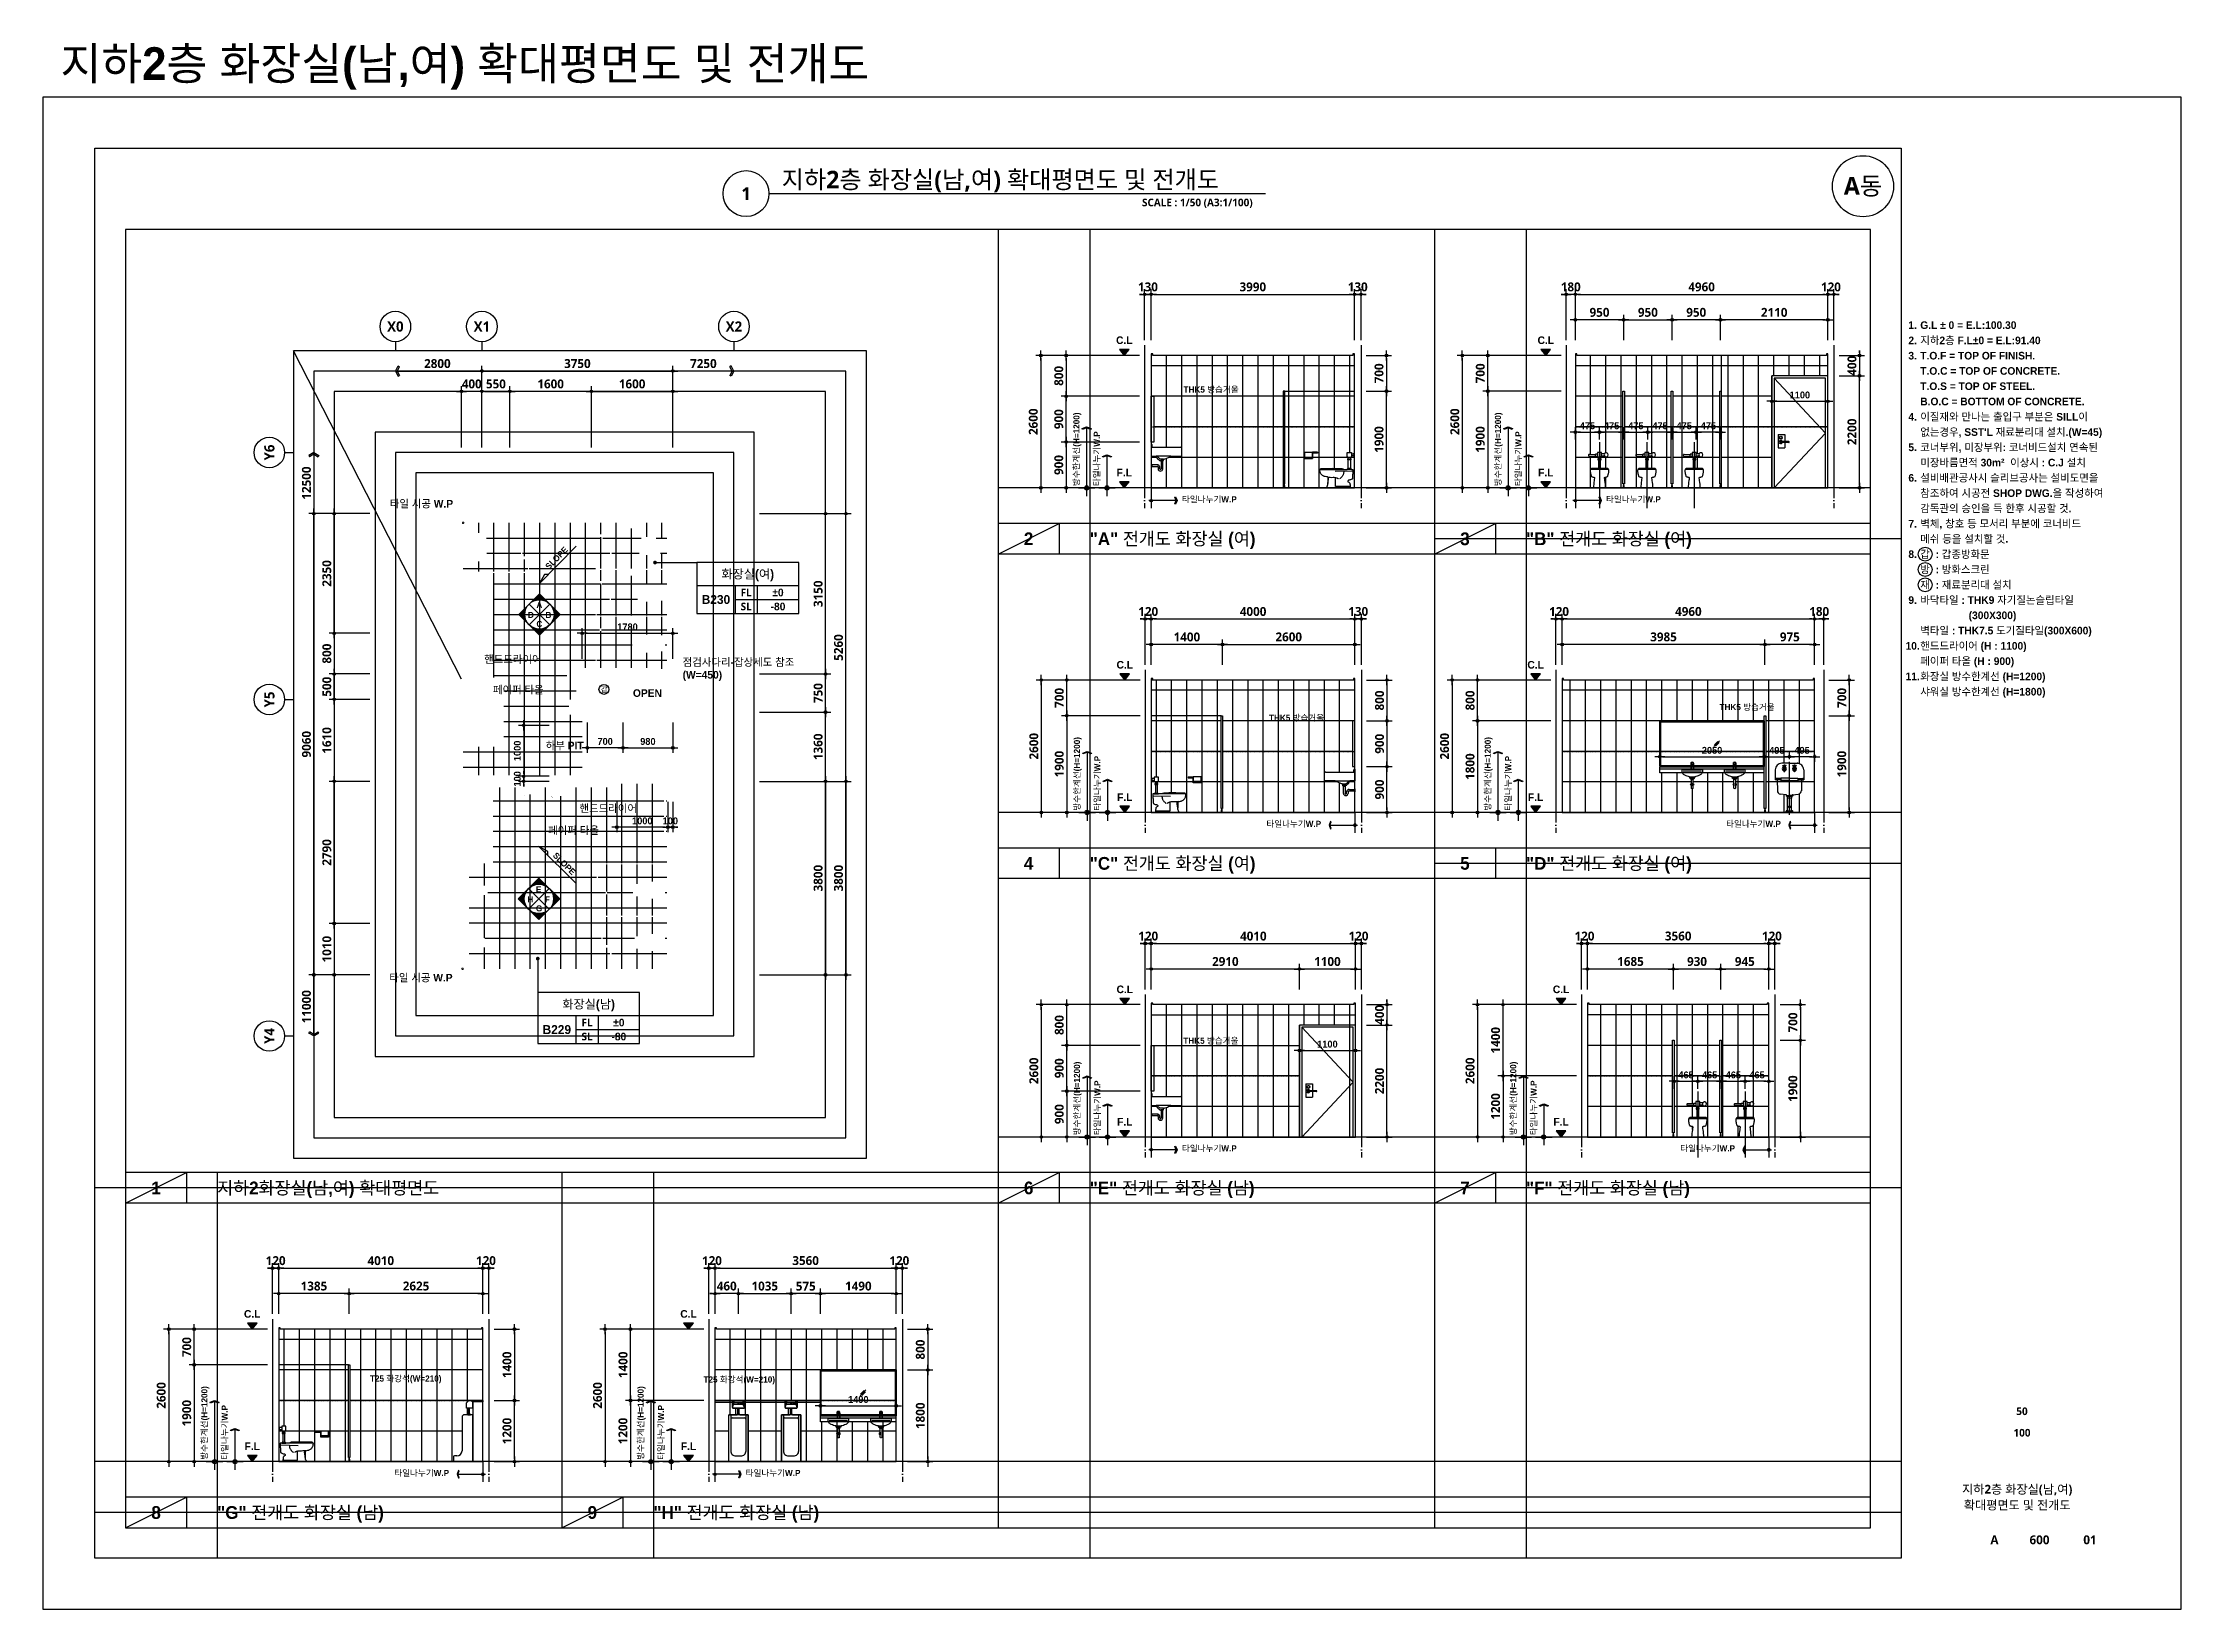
# Model space of a CAD drawing. Header units: millimetres. Extents: x 0 to 336000, y 0 to 30768.
# Drawn here: x 0 to 42000, y 0 to 30768 of the extents above; entities that cross this region are included whole.
import ezdxf
from ezdxf.enums import TextEntityAlignment as Align

# ---------------------------------------------------------------- set-up
doc = ezdxf.new("R2010")
doc.units = ezdxf.units.MM
doc.header["$LTSCALE"] = 50
doc.linetypes.add('CEN', pattern=[62, 60, -1, 0, -1])
doc.linetypes.add('HID', pattern=[0.5, 0.25, -0.25])
doc.layers.get('Defpoints').update_dxf_attribs({"color": 153})
for name, color, linetype in [('A-ANNO-DIM', 4, 'Continuous'), ('A-ANNO-GRA1', 7, 'Continuous'), ('A-ANNO-LEAD', 4, 'Continuous'), ('A-ANNO-SYMB', 7, 'Continuous'), ('A-ANNO-TEXT1', 7, 'Continuous'), ('A-ANNO-TEXT2', 3, 'Continuous'), ('A-ANNO-TITL', 7, 'Continuous'), ('A-CEN', 1, 'CEN'), ('A-FLOR-TOIL-ELE1', 3, 'Continuous'), ('A-FLOR-TOIL-ELE2', 4, 'Continuous'), ('A-FLOR-TOIL-TILE', 8, 'Continuous'), ('A-ST-AXIS-BUB', 7, 'Continuous'), ('A-ST-AXIS-DIM', 7, 'Continuous'), ('A-WALL-MASN', 3, 'Continuous'), ('AA-XXXX-TXT1', 2, 'Continuous'), ('CEN', 1, 'Continuous'), ('DIM', 7, 'Continuous'), ('DOOR', 4, 'Continuous'), ('ELE2', 3, 'Continuous'), ('FUR', 4, 'Continuous'), ('HAT', 5, 'Continuous'), ('HID', 7, 'HID'), ('LEADER', 7, 'Continuous'), ('SYM', 7, 'Continuous'), ('TIL', 8, 'Continuous'), ('TO', 4, 'Continuous'), ('WIN', 6, 'Continuous')]:
    doc.layers.add(name, color=color, linetype=linetype)
doc.layers.add('G(그리드1)', color=185, linetype='Continuous', plot=False)
doc.layers.add('G(그리드2)', color=235, linetype='Continuous', plot=False)
doc.styles.add('2020음성 1차', font='나눔고딕Bold.ttf')
doc.styles.add('SH_나눔', font='')
doc.styles.add('SH_진천_나눔', font='')
doc.styles.get('SH_나눔').set_extended_font_data('NanumGothic', bold=True)
doc.styles.get('SH_진천_나눔').set_extended_font_data('NanumGothic', bold=True)
doc.dimstyles.new('SHP 50', dxfattribs={"dimscale": 50, "dimtxt": 3.5, "dimasz": 1, "dimexe": 2, "dimexo": 2, "dimgap": 1, "dimtad": 1, "dimdec": 0, "dimzin": 0, "dimdsep": 46, "dimtxsty": 'SH_진천_나눔', "dimblk": 'DIMDOT', "dimcen": 0.09, "dimclrd": 256, "dimclre": 256, "dimclrt": 3, "dimadec": 0, "dimazin": 1, "dimtfac": 1, "dimtdec": 0, "dimtix": 1, "dimtmove": 2, "dimatfit": 0, "dimldrblk": 'DIMDOT', "dimfxl": 1, "dimtolj": 1, "dimtzin": 0, "dimlwd": -1, "dimlwe": -1, "dimarcsym": 0})
doc.dimstyles.new('SHP 50내부', dxfattribs={"dimscale": 50, "dimtxt": 2.7, "dimasz": 1, "dimexe": 2, "dimexo": 2, "dimgap": 1, "dimtad": 1, "dimdec": 0, "dimzin": 0, "dimdsep": 46, "dimtxsty": '2020음성 1차', "dimblk": 'DIMDOT', "dimcen": 0.09, "dimclrd": 256, "dimclre": 256, "dimclrt": 3, "dimadec": 0, "dimazin": 1, "dimtfac": 1, "dimtdec": 0, "dimtix": 1, "dimtmove": 2, "dimatfit": 0, "dimldrblk": 'DIMDOT', "dimfxl": 1, "dimtolj": 1, "dimtzin": 0, "dimlwd": -1, "dimlwe": -1, "dimarcsym": 0})

msp = doc.modelspace()

# ---------------------------------------------------------------- texts
at = {"layer": 'A-ANNO-GRA1', "style": '2020음성 1차'}
msp.add_text('6', height=250, dxfattribs=at).set_placement((19362.6, 8275), align=Align.MIDDLE_CENTER)
at = {"layer": 'A-ANNO-TEXT1'}
for s, height, style, p in [('X0', 200, 'SH_진천_나눔', (6925.2, 25194.7)), ('X1', 200, 'SH_진천_나눔', (8625.2, 25194.7)), ('X2', 200, 'SH_진천_나눔', (13575.2, 25194.7)), ('C.L', 150, '2020음성 1차', (21241.3, 24925.5)), ('C.L', 150, '2020음성 1차', (29520, 24925.5)), ('F.L', 150, '2020음성 1차', (21241.3, 22325.5)), ('F.L', 150, '2020음성 1차', (29520, 22325.5)), ('2', 250, '2020음성 1차', (19362.6, 21025)), ('3', 250, '2020음성 1차', (27931.3, 21025)), ('C.L', 150, '2020음성 1차', (21251.3, 18550.5)), ('C.L', 150, '2020음성 1차', (29320, 18550.5)), ('OPEN', 150, '2020음성 1차', (11875.2, 17994.7)), ('하부 PIT', 150, '2020음성 1차', (10250.2, 16964.7)), ('F.L', 150, '2020음성 1차', (21251.3, 15950.5)), ('F.L', 150, '2020음성 1차', (29320, 15950.5)), ('4', 250, '2020음성 1차', (19362.6, 14650)), ('5', 250, '2020음성 1차', (27931.3, 14650)), ('C.L', 150, '2020음성 1차', (21251.3, 12175.5)), ('C.L', 150, '2020음성 1차', (29820, 12175.5)), ('F.L', 150, '2020음성 1차', (21251.3, 9575.5)), ('F.L', 150, '2020음성 1차', (29820, 9575.5)), ('1', 250, '2020음성 1차', (2225.2, 8275)), ('7', 250, '2020음성 1차', (27931.3, 8275)), ('C.L', 150, '2020음성 1차', (4113.9, 5800.5)), ('C.L', 150, '2020음성 1차', (12682.6, 5800.5)), ('F.L', 150, '2020음성 1차', (4113.9, 3200.5)), ('F.L', 150, '2020음성 1차', (12682.6, 3200.5)), ('8', 250, '2020음성 1차', (2225.2, 1900)), ('9', 250, '2020음성 1차', (10793.9, 1900))]:
    msp.add_text(s, height=height, dxfattribs=dict(at, style=style)).set_placement(p, align=Align.MIDDLE_CENTER)
at = {"layer": 'A-ANNO-TEXT1', "style": '2020음성 1차'}
for s, p in [('THK5 방습거울', (22405.3, 23897)), ('A', (9695.3, 19665.8)), ('D', (9528.8, 19468.9)), ('C', (9695.3, 19293.6)), ('B', (9871.7, 19468.9)), ('THK5 방습거울', (32932, 17660.3)), ('H', (9518.8, 13881.6)), ('E', (9685.3, 14078.5)), ('F', (9861.7, 13881.6)), ('G', (9685.3, 13706.3)), ('THK5 방습거울', (22400.9, 11106.3))]:
    msp.add_text(s, height=120, dxfattribs=at).set_placement(p)
for s, p in [('방수한계선(H=1200)', (20361.1, 22059.9)), ('타일나누기W.P', (20761.1, 22059.9)), ('방수한계선(H=1200)', (28639.8, 22059.9)), ('타일나누기W.P', (29039.8, 22059.9)), ('방수한계선(H=1200)', (20371.1, 15684.9)), ('방수한계선(H=1200)', (28439.8, 15684.9)), ('타일나누기W.P', (20771.1, 15684.9)), ('타일나누기W.P', (28839.8, 15684.9)), ('방수한계선(H=1200)', (20371.1, 9309.9)), ('방수한계선(H=1200)', (28939.8, 9309.9)), ('타일나누기W.P', (20771.1, 9309.9)), ('타일나누기W.P', (29339.8, 9309.9)), ('방수한계선(H=1200)', (3233.7, 2934.9)), ('방수한계선(H=1200)', (11802.4, 2934.9)), ('타일나누기W.P', (3633.7, 2934.9)), ('타일나누기W.P', (12202.4, 2934.9))]:
    msp.add_text(s, height=120, rotation=90, dxfattribs=at).set_placement(p)
at = {"layer": 'A-ANNO-TEXT1', "style": 'SH_진천_나눔'}
for s, p in [('Y6', (4450.2, 22719.7)), ('Y5', (4450.2, 17869.7)), ('Y4', (4450.2, 11259.7))]:
    msp.add_text(s, height=200, rotation=90, dxfattribs=at).set_placement(p, align=Align.MIDDLE_CENTER)
at = {"layer": 'A-ANNO-TEXT1', "style": '2020음성 1차'}
for s, height, p in [('타일나누기W.P', 120, (22374.2, 21801.4)), ('타일나누기W.P', 120, (30702.9, 21801.4)), ('타일 시공 W.P', 150, (6815.6, 21714.7)), ('"A" 전개도 화장실 (여)', 250, (20562.6, 21025)), ('"B" 전개도 화장실 (여)', 250, (29131.3, 21025)), ('점검사다리-잡상세도 참조', 150, (12567.5, 18603.8)), ('(W=450)', 150, (12567.5, 18353.8)), ('핸드드라이어', 150, (10541.7, 15730.1)), ('페이퍼 타올', 150, (9926.7, 15299.3)), ('타일나누기W.P', 120, (24032, 15426.4)), ('타일나누기W.P', 120, (33060.7, 15426.4)), ('"C" 전개도 화장실 (여)', 250, (20562.6, 14650)), ('"D" 전개도 화장실 (여)', 250, (29131.3, 14650)), ('타일 시공 W.P', 150, (6805.6, 12404.7)), ('타일나누기W.P', 120, (22374.2, 9051.4)), ('타일나누기W.P', 120, (32160.7, 9051.4)), ('지하2화장실(남,여) 확대평면도 ', 250, (3425.2, 8275)), ('"E" 전개도 화장실 (남)', 250, (20562.6, 8275)), ('"F" 전개도 화장실 (남)', 250, (29131.3, 8275)), ('T25 화강석(W=210)', 120, (6426.4, 4531.3)), ('T25 화강석(W=210)', 120, (12977.1, 4512.7)), ('타일나누기W.P', 120, (6904.5, 2676.4)), ('타일나누기W.P', 120, (13805.5, 2676.4)), ('"G" 전개도 화장실 (남)', 250, (3425.2, 1900)), ('"H" 전개도 화장실 (남)', 250, (11993.9, 1900))]:
    msp.add_text(s, height=height, dxfattribs=at).set_placement(p, align=Align.MIDDLE_LEFT)
for rotation, p in [(45.13777, (10090.8, 20646.4)), (315.13777, (10243.6, 14644.1))]:
    msp.add_text('SLOPE', height=120, rotation=rotation, dxfattribs=at).set_placement(p, align=Align.MIDDLE)
for s, height, p in [('핸드드라이어', 150, (9798.7, 18660.1)), ('페이퍼 타올', 150, (9838.7, 18060.1)), ('THK5 방습거울', 120, (25165.5, 17508.6))]:
    msp.add_text(s, height=height, dxfattribs=at).set_placement(p, align=Align.MIDDLE_RIGHT)
at = {"layer": 'A-ANNO-TITL', "style": 'SH_진천_나눔'}
for s, height, p in [('A동', 350, (35750, 27950)), ('50', 150, (38872.6, 3888.9)), ('100', 150, (38872.6, 3466.7)), ('지하2층 화장실(남,여)', 175, (38778.4, 2348.6)), ('확대평면도 및 전개도', 175, (38778.4, 2048.6)), ('A', 175, (38331.3, 1363.5)), ('600', 175, (39216.8, 1363.5)), ('01', 175, (40207.9, 1363.5))]:
    msp.add_text(s, height=height, dxfattribs=at).set_placement(p, align=Align.MIDDLE)
at = {"layer": 'A-ANNO-TITL', "style": '2020음성 1차'}
for s, p in [('1.', (36724.8, 25221.8)), ('2.', (36724.8, 24921.8)), ('3.', (36724.8, 24621.8)), ('4.', (36724.8, 23421.8)), ('5.', (36724.8, 22821.8)), ('6.', (36724.8, 22221.8)), ('7.', (36724.8, 21321.8)), ('8.', (36724.8, 20721.8)), ('9.', (36724.8, 19821.8)), ('10.', (36724.8, 18921.8)), ('11.', (36724.8, 18321.8))]:
    msp.add_text(s, height=150, dxfattribs=at).set_placement(p, align=Align.MIDDLE_CENTER)
for s, p in [('G.L %%P 0 = E.L:100.30', (36874.8, 25221.8)), ('지하2층 F.L%%P0 = E.L:91.40', (36874.8, 24921.8)), ('T.O.F = TOP OF FINISH.', (36874.8, 24621.8)), ('T.O.C = TOP OF CONCRETE.', (36874.8, 24321.8)), ('T.O.S = TOP OF STEEL.', (36874.8, 24021.8)), ('B.O.C = BOTTOM OF CONCRETE.', (36874.8, 23721.8)), ("없는경우, SST'L 재료분리대 설치.(W=45)", (36874.8, 23121.8)), ('이질재와 만나는 출입구 부분은 SILL이', (36874.8, 23421.8)), ('코너부위, 미장부위: 코너비드설치 연속된', (36874.8, 22821.8)), ('설비배관공사시 슬리브공사는 설비도면을', (36874.8, 22221.8)), ('미장바름면적 30m²  이상시 : C.J 설치 ', (36874.8, 22521.8)), ('참조하여 시공전 SHOP DWG.을 작성하여 ', (36874.8, 21921.8)), ('감독관의 승인을 득 한후 시공할 것.', (36874.8, 21621.8)), ('메쉬 등을 설치할 것.', (36874.8, 21021.8)), ('벽체, 창호 등 모서리 부분에 코너비드', (36874.8, 21321.8)), ('갑  : 갑종방화문', (36874.8, 20721.8)), ('재  : 재료분리대 설치', (36874.8, 20121.8)), ('방  : 방화스크린', (36874.8, 20421.8))]:
    msp.add_text(s, height=150, dxfattribs=at).set_placement(p, align=Align.MIDDLE_LEFT)
at = {"layer": 'A-ANNO-TITL', "color": 0, "style": '2020음성 1차'}
for s, p in [('바닥타일 : THK9 자기질논슬립타일', (36874.8, 19821.8)), ('(300X300)', (37824.8, 19521.8)), ('핸드드라이어 (H : 1100)', (36874.8, 18921.8)), ('벽타일 : THK7.5 도기질타일(300X600)', (36874.8, 19221.8)), ('페이퍼 타올 (H : 900)', (36874.8, 18621.8)), ('샤워실 방수한계선 (H=1800)', (36874.8, 18021.8)), ('화장실 방수한계선 (H=1200)', (36874.8, 18321.8))]:
    msp.add_text(s, height=150, dxfattribs=at).set_placement(p, align=Align.MIDDLE_LEFT)
at = {"layer": 'A-ST-AXIS-DIM', "color": 3, "char_height": 175, "attachment_point": 5, "style": 'SH_진천_나눔'}
for s, insert in [('\\A1;2800', (7750.2, 24465.7)), ('\\A1;7250', (12975.2, 24465.7))]:
    msp.add_mtext(s, dxfattribs=dict(at, insert=insert))
at = {"layer": 'A-ST-AXIS-DIM', "color": 3, "char_height": 175, "attachment_point": 5, "rotation": 90, "style": 'SH_진천_나눔'}
for s, insert in [('\\A1;12500', (5179.2, 22119.7)), ('\\A1;11000', (5179.2, 11834.7))]:
    msp.add_mtext(s, dxfattribs=dict(at, insert=insert))
at = {"layer": 'Defpoints', "style": '2020음성 1차'}
msp.add_text('지하2층 화장실(남,여) 확대평면도 및 전개도', height=640, dxfattribs=at).set_placement((347.1, 30039.7))

# ---------------------------------------------------------------- blocks, each defined once
blk = doc.blocks.new('*U2903')
at = {"layer": 'A-ANNO-TITL'}
blk.add_line((0, 0), (9750, 0), dxfattribs=at)
blk.add_circle((-450, 0), 450, dxfattribs=at)
at = {"layer": 'AA-XXXX-TXT1', "style": 'SH_진천_나눔'}
blk.add_attdef('DWG.TITLE', (250, 100), '', height=350, dxfattribs=at)
at = {"layer": 'AA-XXXX-TXT1', "color": 7, "style": 'SH_진천_나눔'}
blk.add_attdef('NO1', text='', height=300, dxfattribs=at).set_placement((-450, 0), align=Align.MIDDLE)
at = {"layer": 'AA-XXXX-TXT1', "style": 'SH_진천_나눔'}
blk.add_attdef('SCALE', text='', height=150, dxfattribs=at).set_placement((9500, -100), align=Align.TOP_RIGHT)
blk = doc.blocks.new('DIMDOT')
at = {"color": 0}
blk.add_line((-2, 0), (2, 0), dxfattribs=at)
for radius in [0.5, 0.25]:
    blk.add_circle((0, 0), radius, dxfattribs=at)
blk = doc.blocks.new('*D9010')
at = {"layer": 'A-ST-AXIS-DIM'}
for p, q in [((8625, 22820), (8625, 24420)), ((12375, 22820), (12375, 24420)), ((8675, 24320), (12325, 24320))]:
    blk.add_line(p, q, dxfattribs=at)
at = {"layer": 'Defpoints', "color": 0}
for p in [(12375, 24320), (8625, 22720), (12375, 22720)]:
    blk.add_point(p, dxfattribs=at)
at = {"layer": 'A-ST-AXIS-DIM', "linetype": 'ByBlock', "xscale": 50, "yscale": 50, "zscale": 50, "rotation": 180}
blk.add_blockref('DIMDOT', (8625, 24320), dxfattribs=at)
at = {"layer": 'A-ST-AXIS-DIM', "linetype": 'ByBlock', "xscale": 50, "yscale": 50, "zscale": 50}
blk.add_blockref('DIMDOT', (12375, 24320), dxfattribs=at)
at = {"layer": 'A-ST-AXIS-DIM', "color": 3, "insert": (10500, 24466), "char_height": 175, "attachment_point": 5, "style": 'SH_진천_나눔'}
blk.add_mtext('\\A1;3750', dxfattribs=at)
blk = doc.blocks.new('A-ST-AXIS-BUB-1')
at = {"layer": 'A-ST-AXIS-BUB'}
blk.add_line((0, 350), (0, 0), dxfattribs=at)
blk.add_circle((0, 950), 600, dxfattribs=at)
blk = doc.blocks.new('*D9011')
at = {"layer": 'A-ST-AXIS-DIM'}
for p, q in [((8625, 22820), (8625, 24020)), ((9175, 22820), (9175, 24020)), ((8675, 23920), (9125, 23920))]:
    blk.add_line(p, q, dxfattribs=at)
at = {"layer": 'Defpoints', "color": 0}
for p in [(9175, 23920), (8625, 22720), (9175, 22720)]:
    blk.add_point(p, dxfattribs=at)
at = {"layer": 'A-ST-AXIS-DIM', "linetype": 'ByBlock', "xscale": 50, "yscale": 50, "zscale": 50, "rotation": 180}
blk.add_blockref('DIMDOT', (8625, 23920), dxfattribs=at)
at = {"layer": 'A-ST-AXIS-DIM', "linetype": 'ByBlock', "xscale": 50, "yscale": 50, "zscale": 50}
blk.add_blockref('DIMDOT', (9175, 23920), dxfattribs=at)
at = {"layer": 'A-ST-AXIS-DIM', "color": 3, "insert": (8900, 24066), "char_height": 175, "attachment_point": 5, "style": 'SH_진천_나눔'}
blk.add_mtext('\\A1;550', dxfattribs=at)
blk = doc.blocks.new('*D9014')
at = {"layer": 'A-ST-AXIS-DIM'}
for p, q in [((10775, 22820), (10775, 24020)), ((12375, 22820), (12375, 24020)), ((10825, 23920), (12325, 23920))]:
    blk.add_line(p, q, dxfattribs=at)
at = {"layer": 'Defpoints', "color": 0}
for p in [(12375, 23920), (10775, 22720), (12375, 22720)]:
    blk.add_point(p, dxfattribs=at)
at = {"layer": 'A-ST-AXIS-DIM', "linetype": 'ByBlock', "xscale": 50, "yscale": 50, "zscale": 50, "rotation": 180}
blk.add_blockref('DIMDOT', (10775, 23920), dxfattribs=at)
at = {"layer": 'A-ST-AXIS-DIM', "linetype": 'ByBlock', "xscale": 50, "yscale": 50, "zscale": 50}
blk.add_blockref('DIMDOT', (12375, 23920), dxfattribs=at)
at = {"layer": 'A-ST-AXIS-DIM', "color": 3, "insert": (11575, 24066), "char_height": 175, "attachment_point": 5, "style": 'SH_진천_나눔'}
blk.add_mtext('\\A1;1600', dxfattribs=at)
blk = doc.blocks.new('arrow1')
at = {"color": 0}
for p, q in [((0, 0), (0.29, 0.5)), ((0, 0), (0.29, -0.5)), ((0.16, 0), (0.41, 0.43)), ((0.16, 0), (0.41, -0.43)), ((0.29, 0.5), (0.41, 0.43)), ((0.29, -0.5), (0.41, -0.43))]:
    blk.add_line(p, q, dxfattribs=at)
blk = doc.blocks.new('*D9015')
at = {"layer": 'A-ST-AXIS-DIM'}
for p, q in [((8225, 22820), (8225, 24020)), ((8625, 22820), (8625, 24020)), ((8175, 23920), (8125, 23920)), ((8625, 23920), (8225, 23920)), ((8675, 23920), (8725, 23920))]:
    blk.add_line(p, q, dxfattribs=at)
at = {"layer": 'Defpoints', "color": 0}
for p in [(8225, 23920), (8225, 22720), (8625, 22720)]:
    blk.add_point(p, dxfattribs=at)
at = {"layer": 'A-ST-AXIS-DIM', "linetype": 'ByBlock', "xscale": 50, "yscale": 50, "zscale": 50}
blk.add_blockref('DIMDOT', (8225, 23920), dxfattribs=at)
at = {"layer": 'A-ST-AXIS-DIM', "linetype": 'ByBlock', "xscale": 50, "yscale": 50, "zscale": 50, "rotation": 180}
blk.add_blockref('DIMDOT', (8625, 23920), dxfattribs=at)
at = {"layer": 'A-ST-AXIS-DIM', "color": 3, "insert": (8425, 24066), "char_height": 175, "attachment_point": 5, "style": 'SH_진천_나눔'}
blk.add_mtext('\\A1;400', dxfattribs=at)
blk = doc.blocks.new('*D9016')
at = {"layer": 'A-ST-AXIS-DIM'}
for p, q in [((9175, 22820), (9175, 24020)), ((10775, 22820), (10775, 24020)), ((10725, 23920), (9225, 23920))]:
    blk.add_line(p, q, dxfattribs=at)
at = {"layer": 'Defpoints', "color": 0}
for p in [(9175, 23920), (9175, 22720), (10775, 22720)]:
    blk.add_point(p, dxfattribs=at)
at = {"layer": 'A-ST-AXIS-DIM', "linetype": 'ByBlock', "xscale": 50, "yscale": 50, "zscale": 50, "rotation": 180}
blk.add_blockref('DIMDOT', (9175, 23920), dxfattribs=at)
at = {"layer": 'A-ST-AXIS-DIM', "linetype": 'ByBlock', "xscale": 50, "yscale": 50, "zscale": 50}
blk.add_blockref('DIMDOT', (10775, 23920), dxfattribs=at)
at = {"layer": 'A-ST-AXIS-DIM', "color": 3, "insert": (9975, 24066), "char_height": 175, "attachment_point": 5, "style": 'SH_진천_나눔'}
blk.add_mtext('\\A1;1600', dxfattribs=at)
blk = doc.blocks.new('*D10199')
at = {"layer": 'A-ST-AXIS-DIM'}
for p, q in [((6425, 21520), (5225, 21520)), ((5325, 12510), (5325, 21470)), ((6425, 12460), (5225, 12460))]:
    blk.add_line(p, q, dxfattribs=at)
at = {"layer": 'Defpoints', "color": 0}
for p in [(5325, 21520), (6525, 21520), (6525, 12460)]:
    blk.add_point(p, dxfattribs=at)
at = {"layer": 'A-ST-AXIS-DIM', "linetype": 'ByBlock', "xscale": 50, "yscale": 50, "zscale": 50}
for p, rotation in [((5325, 21520), 90), ((5325, 12460), 270)]:
    blk.add_blockref('DIMDOT', p, dxfattribs=dict(at, rotation=rotation))
at = {"layer": 'A-ST-AXIS-DIM', "color": 3, "insert": (5179, 16990), "char_height": 175, "attachment_point": 5, "rotation": 90, "style": 'SH_진천_나눔'}
blk.add_mtext('\\A1;9060', dxfattribs=at)
blk = doc.blocks.new('*D10200')
at = {"layer": 'A-ST-AXIS-DIM'}
for p, q in [((6425, 18370), (5625, 18370)), ((5725, 18420), (5725, 18470)), ((5725, 17870), (5725, 18370)), ((6425, 17870), (5625, 17870)), ((5725, 17820), (5725, 17770))]:
    blk.add_line(p, q, dxfattribs=at)
at = {"layer": 'Defpoints', "color": 0}
for p in [(5725, 18370), (6525, 18370), (6525, 17870)]:
    blk.add_point(p, dxfattribs=at)
at = {"layer": 'A-ST-AXIS-DIM', "linetype": 'ByBlock', "xscale": 50, "yscale": 50, "zscale": 50}
for p, rotation in [((5725, 18370), 270), ((5725, 17870), 90)]:
    blk.add_blockref('DIMDOT', p, dxfattribs=dict(at, rotation=rotation))
at = {"layer": 'A-ST-AXIS-DIM', "color": 3, "insert": (5579, 18120), "char_height": 175, "attachment_point": 5, "rotation": 90, "style": 'SH_진천_나눔'}
blk.add_mtext('\\A1;500', dxfattribs=at)
blk = doc.blocks.new('*D10201')
at = {"layer": 'A-ST-AXIS-DIM'}
for p, q in [((6425, 21520), (5625, 21520)), ((5725, 19220), (5725, 21470)), ((6425, 19170), (5625, 19170))]:
    blk.add_line(p, q, dxfattribs=at)
at = {"layer": 'Defpoints', "color": 0}
for p in [(5725, 21520), (6525, 21520), (6525, 19170)]:
    blk.add_point(p, dxfattribs=at)
at = {"layer": 'A-ST-AXIS-DIM', "linetype": 'ByBlock', "xscale": 50, "yscale": 50, "zscale": 50}
for p, rotation in [((5725, 21520), 90), ((5725, 19170), 270)]:
    blk.add_blockref('DIMDOT', p, dxfattribs=dict(at, rotation=rotation))
at = {"layer": 'A-ST-AXIS-DIM', "color": 3, "insert": (5579, 20345), "char_height": 175, "attachment_point": 5, "rotation": 90, "style": 'SH_진천_나눔'}
blk.add_mtext('\\A1;2350', dxfattribs=at)
blk = doc.blocks.new('*D10202')
at = {"layer": 'A-ST-AXIS-DIM'}
for p, q in [((6425, 17870), (5625, 17870)), ((5725, 17820), (5725, 16310)), ((6425, 16260), (5625, 16260))]:
    blk.add_line(p, q, dxfattribs=at)
at = {"layer": 'Defpoints', "color": 0}
for p in [(6525, 17870), (5725, 16260), (6525, 16260)]:
    blk.add_point(p, dxfattribs=at)
at = {"layer": 'A-ST-AXIS-DIM', "linetype": 'ByBlock', "xscale": 50, "yscale": 50, "zscale": 50}
for p, rotation in [((5725, 17870), 90), ((5725, 16260), 270)]:
    blk.add_blockref('DIMDOT', p, dxfattribs=dict(at, rotation=rotation))
at = {"layer": 'A-ST-AXIS-DIM', "color": 3, "insert": (5579, 17065), "char_height": 175, "attachment_point": 5, "rotation": 90, "style": 'SH_진천_나눔'}
blk.add_mtext('\\A1;1610', dxfattribs=at)
blk = doc.blocks.new('*D10203')
at = {"layer": 'A-ST-AXIS-DIM'}
for p, q in [((6425, 19170), (5625, 19170)), ((5725, 19120), (5725, 18420)), ((6425, 18370), (5625, 18370))]:
    blk.add_line(p, q, dxfattribs=at)
at = {"layer": 'Defpoints', "color": 0}
for p in [(6525, 19170), (5725, 18370), (6525, 18370)]:
    blk.add_point(p, dxfattribs=at)
at = {"layer": 'A-ST-AXIS-DIM', "linetype": 'ByBlock', "xscale": 50, "yscale": 50, "zscale": 50}
for p, rotation in [((5725, 19170), 90), ((5725, 18370), 270)]:
    blk.add_blockref('DIMDOT', p, dxfattribs=dict(at, rotation=rotation))
at = {"layer": 'A-ST-AXIS-DIM', "color": 3, "insert": (5579, 18770), "char_height": 175, "attachment_point": 5, "rotation": 90, "style": 'SH_진천_나눔'}
blk.add_mtext('\\A1;800', dxfattribs=at)
blk = doc.blocks.new('*D10204')
at = {"layer": 'A-ST-AXIS-DIM'}
for p, q in [((6425, 16260), (5625, 16260)), ((5725, 13520), (5725, 16210)), ((6425, 13470), (5625, 13470))]:
    blk.add_line(p, q, dxfattribs=at)
at = {"layer": 'Defpoints', "color": 0}
for p in [(5725, 16260), (6525, 16260), (6525, 13470)]:
    blk.add_point(p, dxfattribs=at)
at = {"layer": 'A-ST-AXIS-DIM', "linetype": 'ByBlock', "xscale": 50, "yscale": 50, "zscale": 50}
for p, rotation in [((5725, 16260), 90), ((5725, 13470), 270)]:
    blk.add_blockref('DIMDOT', p, dxfattribs=dict(at, rotation=rotation))
at = {"layer": 'A-ST-AXIS-DIM', "color": 3, "insert": (5579, 14865), "char_height": 175, "attachment_point": 5, "rotation": 90, "style": 'SH_진천_나눔'}
blk.add_mtext('\\A1;2790', dxfattribs=at)
blk = doc.blocks.new('*D10205')
at = {"layer": 'A-ST-AXIS-DIM'}
for p, q in [((6425, 13470), (5625, 13470)), ((5725, 13420), (5725, 12510)), ((6425, 12460), (5625, 12460))]:
    blk.add_line(p, q, dxfattribs=at)
at = {"layer": 'Defpoints', "color": 0}
for p in [(6525, 13470), (5725, 12460), (6525, 12460)]:
    blk.add_point(p, dxfattribs=at)
at = {"layer": 'A-ST-AXIS-DIM', "linetype": 'ByBlock', "xscale": 50, "yscale": 50, "zscale": 50}
for p, rotation in [((5725, 13470), 90), ((5725, 12460), 270)]:
    blk.add_blockref('DIMDOT', p, dxfattribs=dict(at, rotation=rotation))
at = {"layer": 'A-ST-AXIS-DIM', "color": 3, "insert": (5579, 12965), "char_height": 175, "attachment_point": 5, "rotation": 90, "style": 'SH_진천_나눔'}
blk.add_mtext('\\A1;1010', dxfattribs=at)
blk = doc.blocks.new('*D16269')
at = {"layer": 'A-ANNO-DIM'}
for p, q in [((11275, 15860), (11275, 15260)), ((12275, 15860), (12275, 15260)), ((12225, 15360), (11325, 15360))]:
    blk.add_line(p, q, dxfattribs=at)
at = {"layer": 'Defpoints', "color": 0}
for p in [(11275, 15960), (12275, 15960), (11275, 15360)]:
    blk.add_point(p, dxfattribs=at)
at = {"layer": 'A-ANNO-DIM', "linetype": 'ByBlock', "xscale": 50, "yscale": 50, "zscale": 50, "rotation": 180}
blk.add_blockref('DIMDOT', (11275, 15360), dxfattribs=at)
at = {"layer": 'A-ANNO-DIM', "linetype": 'ByBlock', "xscale": 50, "yscale": 50, "zscale": 50}
blk.add_blockref('DIMDOT', (12275, 15360), dxfattribs=at)
at = {"layer": 'A-ANNO-DIM', "color": 3, "insert": (11775, 15484), "char_height": 135, "attachment_point": 5, "style": '2020음성 1차'}
blk.add_mtext('\\A1;1000', dxfattribs=at)
blk = doc.blocks.new('*D16270')
at = {"layer": 'A-ANNO-DIM'}
for p, q in [((12275, 15860), (12275, 15260)), ((12375, 15860), (12375, 15260)), ((12225, 15360), (12175, 15360)), ((12275, 15360), (12375, 15360)), ((12425, 15360), (12475, 15360))]:
    blk.add_line(p, q, dxfattribs=at)
at = {"layer": 'Defpoints', "color": 0}
for p in [(12275, 15960), (12375, 15960), (12375, 15360)]:
    blk.add_point(p, dxfattribs=at)
at = {"layer": 'A-ANNO-DIM', "linetype": 'ByBlock', "xscale": 50, "yscale": 50, "zscale": 50}
blk.add_blockref('DIMDOT', (12275, 15360), dxfattribs=at)
at = {"layer": 'A-ANNO-DIM', "linetype": 'ByBlock', "xscale": 50, "yscale": 50, "zscale": 50, "rotation": 180}
blk.add_blockref('DIMDOT', (12375, 15360), dxfattribs=at)
at = {"layer": 'A-ANNO-DIM', "color": 3, "insert": (12325, 15484), "char_height": 135, "attachment_point": 5, "style": '2020음성 1차'}
blk.add_mtext('\\A1;100', dxfattribs=at)
blk = doc.blocks.new('*D16274')
at = {"layer": 'A-ANNO-DIM'}
for p, q in [((9945, 17360), (9345, 17360)), ((9445, 17310), (9445, 16410)), ((9945, 16360), (9345, 16360))]:
    blk.add_line(p, q, dxfattribs=at)
at = {"layer": 'Defpoints', "color": 0}
for p in [(10045, 17360), (9445, 16360), (10045, 16360)]:
    blk.add_point(p, dxfattribs=at)
at = {"layer": 'A-ANNO-DIM', "linetype": 'ByBlock', "xscale": 50, "yscale": 50, "zscale": 50}
for p, rotation in [((9445, 17360), 90), ((9445, 16360), 270)]:
    blk.add_blockref('DIMDOT', p, dxfattribs=dict(at, rotation=rotation))
at = {"layer": 'A-ANNO-DIM', "color": 3, "insert": (9321, 16860), "char_height": 135, "attachment_point": 5, "rotation": 90, "style": '2020음성 1차'}
blk.add_mtext('\\A1;1000', dxfattribs=at)
blk = doc.blocks.new('*D16690')
at = {"layer": 'A-ST-AXIS-DIM'}
for p, q in [((14075, 21520), (15875, 21520)), ((15775, 16310), (15775, 21470)), ((14075, 16260), (15875, 16260))]:
    blk.add_line(p, q, dxfattribs=at)
at = {"layer": 'Defpoints', "color": 0}
for p in [(13975, 21520), (15775, 21520), (13975, 16260)]:
    blk.add_point(p, dxfattribs=at)
at = {"layer": 'A-ST-AXIS-DIM', "linetype": 'ByBlock', "xscale": 50, "yscale": 50, "zscale": 50}
for p, rotation in [((15775, 21520), 90), ((15775, 16260), 270)]:
    blk.add_blockref('DIMDOT', p, dxfattribs=dict(at, rotation=rotation))
at = {"layer": 'A-ST-AXIS-DIM', "color": 3, "insert": (15629, 18890), "char_height": 175, "attachment_point": 5, "rotation": 90, "style": 'SH_진천_나눔'}
blk.add_mtext('\\A1;5260', dxfattribs=at)
blk = doc.blocks.new('*D16691')
at = {"layer": 'A-ST-AXIS-DIM'}
for p, q in [((14075, 18370), (15475, 18370)), ((15375, 17670), (15375, 18320)), ((14075, 17620), (15475, 17620))]:
    blk.add_line(p, q, dxfattribs=at)
at = {"layer": 'Defpoints', "color": 0}
for p in [(13975, 18370), (15375, 18370), (13975, 17620)]:
    blk.add_point(p, dxfattribs=at)
at = {"layer": 'A-ST-AXIS-DIM', "linetype": 'ByBlock', "xscale": 50, "yscale": 50, "zscale": 50}
for p, rotation in [((15375, 18370), 90), ((15375, 17620), 270)]:
    blk.add_blockref('DIMDOT', p, dxfattribs=dict(at, rotation=rotation))
at = {"layer": 'A-ST-AXIS-DIM', "color": 3, "insert": (15229, 17995), "char_height": 175, "attachment_point": 5, "rotation": 90, "style": 'SH_진천_나눔'}
blk.add_mtext('\\A1;750', dxfattribs=at)
blk = doc.blocks.new('*D16692')
at = {"layer": 'A-ST-AXIS-DIM'}
for p, q in [((14075, 21520), (15475, 21520)), ((15375, 18420), (15375, 21470)), ((14075, 18370), (15475, 18370))]:
    blk.add_line(p, q, dxfattribs=at)
at = {"layer": 'Defpoints', "color": 0}
for p in [(13975, 21520), (15375, 21520), (13975, 18370)]:
    blk.add_point(p, dxfattribs=at)
at = {"layer": 'A-ST-AXIS-DIM', "linetype": 'ByBlock', "xscale": 50, "yscale": 50, "zscale": 50}
for p, rotation in [((15375, 21520), 90), ((15375, 18370), 270)]:
    blk.add_blockref('DIMDOT', p, dxfattribs=dict(at, rotation=rotation))
at = {"layer": 'A-ST-AXIS-DIM', "color": 3, "insert": (15229, 19945), "char_height": 175, "attachment_point": 5, "rotation": 90, "style": 'SH_진천_나눔'}
blk.add_mtext('\\A1;3150', dxfattribs=at)
blk = doc.blocks.new('*D16695')
at = {"layer": 'A-ST-AXIS-DIM'}
for p, q in [((14075, 17620), (15475, 17620)), ((15375, 16310), (15375, 17570)), ((14075, 16260), (15475, 16260))]:
    blk.add_line(p, q, dxfattribs=at)
at = {"layer": 'Defpoints', "color": 0}
for p in [(13975, 17620), (15375, 17620), (13975, 16260)]:
    blk.add_point(p, dxfattribs=at)
at = {"layer": 'A-ST-AXIS-DIM', "linetype": 'ByBlock', "xscale": 50, "yscale": 50, "zscale": 50}
for p, rotation in [((15375, 17620), 90), ((15375, 16260), 270)]:
    blk.add_blockref('DIMDOT', p, dxfattribs=dict(at, rotation=rotation))
at = {"layer": 'A-ST-AXIS-DIM', "color": 3, "insert": (15229, 16940), "char_height": 175, "attachment_point": 5, "rotation": 90, "style": 'SH_진천_나눔'}
blk.add_mtext('\\A1;1360', dxfattribs=at)
blk = doc.blocks.new('*D16696')
at = {"layer": 'A-ST-AXIS-DIM'}
for p, q in [((14075, 16260), (15475, 16260)), ((15375, 16210), (15375, 12510)), ((14075, 12460), (15475, 12460))]:
    blk.add_line(p, q, dxfattribs=at)
at = {"layer": 'Defpoints', "color": 0}
for p in [(13975, 16260), (13975, 12460), (15375, 12460)]:
    blk.add_point(p, dxfattribs=at)
at = {"layer": 'A-ST-AXIS-DIM', "linetype": 'ByBlock', "xscale": 50, "yscale": 50, "zscale": 50}
for p, rotation in [((15375, 16260), 90), ((15375, 12460), 270)]:
    blk.add_blockref('DIMDOT', p, dxfattribs=dict(at, rotation=rotation))
at = {"layer": 'A-ST-AXIS-DIM', "color": 3, "insert": (15229, 14360), "char_height": 175, "attachment_point": 5, "rotation": 90, "style": 'SH_진천_나눔'}
blk.add_mtext('\\A1;3800', dxfattribs=at)
blk = doc.blocks.new('*D16703')
at = {"layer": 'A-ANNO-DIM'}
for p, q in [((10695, 17420), (10695, 16820)), ((11395, 17420), (11395, 16820)), ((11345, 16920), (10745, 16920))]:
    blk.add_line(p, q, dxfattribs=at)
at = {"layer": 'Defpoints', "color": 0}
for p in [(10695, 17520), (11395, 17520), (10695, 16920)]:
    blk.add_point(p, dxfattribs=at)
at = {"layer": 'A-ANNO-DIM', "linetype": 'ByBlock', "xscale": 50, "yscale": 50, "zscale": 50, "rotation": 180}
blk.add_blockref('DIMDOT', (10695, 16920), dxfattribs=at)
at = {"layer": 'A-ANNO-DIM', "linetype": 'ByBlock', "xscale": 50, "yscale": 50, "zscale": 50}
blk.add_blockref('DIMDOT', (11395, 16920), dxfattribs=at)
at = {"layer": 'A-ANNO-DIM', "color": 3, "insert": (11045, 17044), "char_height": 135, "attachment_point": 5, "style": '2020음성 1차'}
blk.add_mtext('\\A1;700', dxfattribs=at)
blk = doc.blocks.new('*D16704')
at = {"layer": 'A-ANNO-DIM'}
for p, q in [((11395, 17420), (11395, 16820)), ((12375, 17420), (12375, 16820)), ((11445, 16920), (12325, 16920))]:
    blk.add_line(p, q, dxfattribs=at)
at = {"layer": 'Defpoints', "color": 0}
for p in [(11395, 17520), (12375, 17520), (12375, 16920)]:
    blk.add_point(p, dxfattribs=at)
at = {"layer": 'A-ANNO-DIM', "linetype": 'ByBlock', "xscale": 50, "yscale": 50, "zscale": 50, "rotation": 180}
blk.add_blockref('DIMDOT', (11395, 16920), dxfattribs=at)
at = {"layer": 'A-ANNO-DIM', "linetype": 'ByBlock', "xscale": 50, "yscale": 50, "zscale": 50}
blk.add_blockref('DIMDOT', (12375, 16920), dxfattribs=at)
at = {"layer": 'A-ANNO-DIM', "color": 3, "insert": (11885, 17044), "char_height": 135, "attachment_point": 5, "style": '2020음성 1차'}
blk.add_mtext('\\A1;980', dxfattribs=at)
blk = doc.blocks.new('갑종 TEXT100')
at = {"layer": 'A-ANNO-SYMB'}
blk.add_circle((0, 0), 243, dxfattribs=at)
at = {"layer": 'A-ANNO-TITL', "style": '2020음성 1차'}
blk.add_text('갑 ', height=266.7, dxfattribs=at).set_placement((67, 0), align=Align.MIDDLE_CENTER)
blk = doc.blocks.new('G$C9D92D8A7')
at = {"layer": 'A-ANNO-GRA1'}
for p, q in [((0, 11), (40, 11)), ((15, 11), (15, 0)), ((23.75, 11), (23.75, 0)), ((15, 5.5), (40, 5.5))]:
    blk.add_line(p, q, dxfattribs=at)
blk.add_lwpolyline([(0, 20), (0, 0), (40, 0), (40, 20)], close=True, dxfattribs=at)
at = {"style": '2020음성 1차'}
for tag, height, p in [('실명', 3.5, (20, 15.5)), ('마감레벨', 3, (31.875, 8.25)), ('실번호', 3.5, (7.5, 5.5)), ('구조레벨', 3, (31.875, 2.75))]:
    blk.add_attdef(tag, text='', height=height, dxfattribs=at).set_placement(p, align=Align.MIDDLE_CENTER)
at = {"layer": 'A-ANNO-TEXT1', "style": 'SH_나눔'}
for s, p in [('FL', (19.375, 8.25)), ('SL', (19.375, 2.75))]:
    blk.add_text(s, height=3, dxfattribs=at).set_placement(p, align=Align.MIDDLE)
blk = doc.blocks.new('*D19031')
at = {"layer": 'A-ANNO-DIM'}
for p, q in [((9445, 16410), (9445, 16460)), ((9945, 16360), (9345, 16360)), ((9945, 16260), (9345, 16260)), ((9445, 16260), (9445, 16360)), ((9445, 16210), (9445, 16160))]:
    blk.add_line(p, q, dxfattribs=at)
at = {"layer": 'Defpoints', "color": 0}
for p in [(9445, 16360), (10045, 16360), (10045, 16260)]:
    blk.add_point(p, dxfattribs=at)
at = {"layer": 'A-ANNO-DIM', "linetype": 'ByBlock', "xscale": 50, "yscale": 50, "zscale": 50}
for p, rotation in [((9445, 16360), 270), ((9445, 16260), 90)]:
    blk.add_blockref('DIMDOT', p, dxfattribs=dict(at, rotation=rotation))
at = {"layer": 'A-ANNO-DIM', "color": 3, "insert": (9321, 16310), "char_height": 135, "attachment_point": 5, "rotation": 90, "style": '2020음성 1차'}
blk.add_mtext('\\A1;100', dxfattribs=at)
blk = doc.blocks.new('*D19032')
at = {"layer": 'A-ANNO-DIM'}
for p, q in [((10595, 18670), (10595, 19270)), ((10645, 19170), (12325, 19170)), ((12375, 18670), (12375, 19270))]:
    blk.add_line(p, q, dxfattribs=at)
at = {"layer": 'Defpoints', "color": 0}
for p in [(12375, 19170), (10595, 18570), (12375, 18570)]:
    blk.add_point(p, dxfattribs=at)
at = {"layer": 'A-ANNO-DIM', "linetype": 'ByBlock', "xscale": 50, "yscale": 50, "zscale": 50, "rotation": 180}
blk.add_blockref('DIMDOT', (10595, 19170), dxfattribs=at)
at = {"layer": 'A-ANNO-DIM', "linetype": 'ByBlock', "xscale": 50, "yscale": 50, "zscale": 50}
blk.add_blockref('DIMDOT', (12375, 19170), dxfattribs=at)
at = {"layer": 'A-ANNO-DIM', "color": 3, "insert": (11485, 19294), "char_height": 135, "attachment_point": 5, "style": '2020음성 1차'}
blk.add_mtext('\\A1;1780', dxfattribs=at)
blk = doc.blocks.new('*D19264')
at = {"layer": 'A-ST-AXIS-DIM'}
for p, q in [((14075, 16260), (15875, 16260)), ((15775, 16210), (15775, 12510)), ((14075, 12460), (15875, 12460))]:
    blk.add_line(p, q, dxfattribs=at)
at = {"layer": 'Defpoints', "color": 0}
for p in [(13975, 16260), (13975, 12460), (15775, 12460)]:
    blk.add_point(p, dxfattribs=at)
at = {"layer": 'A-ST-AXIS-DIM', "linetype": 'ByBlock', "xscale": 50, "yscale": 50, "zscale": 50}
for p, rotation in [((15775, 16260), 90), ((15775, 12460), 270)]:
    blk.add_blockref('DIMDOT', p, dxfattribs=dict(at, rotation=rotation))
at = {"layer": 'A-ST-AXIS-DIM', "color": 3, "insert": (15629, 14360), "char_height": 175, "attachment_point": 5, "rotation": 90, "style": 'SH_진천_나눔'}
blk.add_mtext('\\A1;3800', dxfattribs=at)
blk = doc.blocks.new('*D19495')
at = {"layer": 'A-ST-AXIS-DIM'}
for p, q in [((21591, 25825), (21541, 25825)), ((21641, 24925), (21641, 25925)), ((21771, 25825), (21641, 25825)), ((21771, 24925), (21771, 25925)), ((21821, 25825), (21871, 25825))]:
    blk.add_line(p, q, dxfattribs=at)
at = {"layer": 'Defpoints', "color": 0}
for p in [(21641, 25825), (21641, 24825), (21771, 24825)]:
    blk.add_point(p, dxfattribs=at)
at = {"layer": 'A-ST-AXIS-DIM', "linetype": 'ByBlock', "xscale": 50, "yscale": 50, "zscale": 50}
blk.add_blockref('DIMDOT', (21641, 25825), dxfattribs=at)
at = {"layer": 'A-ST-AXIS-DIM', "linetype": 'ByBlock', "xscale": 50, "yscale": 50, "zscale": 50, "rotation": 180}
blk.add_blockref('DIMDOT', (21771, 25825), dxfattribs=at)
at = {"layer": 'A-ST-AXIS-DIM', "color": 3, "insert": (21706, 25972), "char_height": 175, "attachment_point": 5, "style": 'SH_진천_나눔'}
blk.add_mtext('\\A1;130', dxfattribs=at)
blk = doc.blocks.new('*D19496')
at = {"layer": 'A-ST-AXIS-DIM'}
for p, q in [((21771, 24925), (21771, 25925)), ((21821, 25825), (25711, 25825)), ((25761, 24925), (25761, 25925))]:
    blk.add_line(p, q, dxfattribs=at)
at = {"layer": 'Defpoints', "color": 0}
for p in [(25761, 25825), (21771, 24825), (25761, 24825)]:
    blk.add_point(p, dxfattribs=at)
at = {"layer": 'A-ST-AXIS-DIM', "linetype": 'ByBlock', "xscale": 50, "yscale": 50, "zscale": 50, "rotation": 180}
blk.add_blockref('DIMDOT', (21771, 25825), dxfattribs=at)
at = {"layer": 'A-ST-AXIS-DIM', "linetype": 'ByBlock', "xscale": 50, "yscale": 50, "zscale": 50}
blk.add_blockref('DIMDOT', (25761, 25825), dxfattribs=at)
at = {"layer": 'A-ST-AXIS-DIM', "color": 3, "insert": (23766, 25972), "char_height": 175, "attachment_point": 5, "style": 'SH_진천_나눔'}
blk.add_mtext('\\A1;3990', dxfattribs=at)
blk = doc.blocks.new('*D19497')
at = {"layer": 'A-ST-AXIS-DIM'}
for p, q in [((25711, 25825), (25661, 25825)), ((25761, 24925), (25761, 25925)), ((25761, 25825), (25891, 25825)), ((25891, 24925), (25891, 25925)), ((25941, 25825), (25991, 25825))]:
    blk.add_line(p, q, dxfattribs=at)
at = {"layer": 'Defpoints', "color": 0}
for p in [(25891, 25825), (25761, 24825), (25891, 24825)]:
    blk.add_point(p, dxfattribs=at)
at = {"layer": 'A-ST-AXIS-DIM', "linetype": 'ByBlock', "xscale": 50, "yscale": 50, "zscale": 50}
blk.add_blockref('DIMDOT', (25761, 25825), dxfattribs=at)
at = {"layer": 'A-ST-AXIS-DIM', "linetype": 'ByBlock', "xscale": 50, "yscale": 50, "zscale": 50, "rotation": 180}
blk.add_blockref('DIMDOT', (25891, 25825), dxfattribs=at)
at = {"layer": 'A-ST-AXIS-DIM', "color": 3, "insert": (25826, 25972), "char_height": 175, "attachment_point": 5, "style": 'SH_진천_나눔'}
blk.add_mtext('\\A1;130', dxfattribs=at)
blk = doc.blocks.new('*D19498')
at = {"layer": 'A-ST-AXIS-DIM'}
for p, q in [((21541, 24625), (19501, 24625)), ((19601, 24575), (19601, 22075)), ((21541, 22025), (19501, 22025))]:
    blk.add_line(p, q, dxfattribs=at)
at = {"layer": 'Defpoints', "color": 0}
for p in [(21641, 24625), (19601, 22025), (21641, 22025)]:
    blk.add_point(p, dxfattribs=at)
at = {"layer": 'A-ST-AXIS-DIM', "linetype": 'ByBlock', "xscale": 50, "yscale": 50, "zscale": 50}
for p, rotation in [((19601, 24625), 90), ((19601, 22025), 270)]:
    blk.add_blockref('DIMDOT', p, dxfattribs=dict(at, rotation=rotation))
at = {"layer": 'A-ST-AXIS-DIM', "color": 3, "insert": (19455, 23325), "char_height": 175, "attachment_point": 5, "rotation": 90, "style": 'SH_진천_나눔'}
blk.add_mtext('\\A1;2600', dxfattribs=at)
blk = doc.blocks.new('*D19499')
at = {"layer": 'A-ST-AXIS-DIM'}
for p, q in [((21541, 23825), (20001, 23825)), ((20101, 22975), (20101, 23775)), ((21541, 22925), (20001, 22925))]:
    blk.add_line(p, q, dxfattribs=at)
at = {"layer": 'Defpoints', "color": 0}
for p in [(20101, 23825), (21641, 23825), (21641, 22925)]:
    blk.add_point(p, dxfattribs=at)
at = {"layer": 'A-ST-AXIS-DIM', "linetype": 'ByBlock', "xscale": 50, "yscale": 50, "zscale": 50}
for p, rotation in [((20101, 23825), 90), ((20101, 22925), 270)]:
    blk.add_blockref('DIMDOT', p, dxfattribs=dict(at, rotation=rotation))
at = {"layer": 'A-ST-AXIS-DIM', "color": 3, "insert": (19955, 23375), "char_height": 175, "attachment_point": 5, "rotation": 90, "style": 'SH_진천_나눔'}
blk.add_mtext('\\A1;900', dxfattribs=at)
blk = doc.blocks.new('*D19500')
at = {"layer": 'A-ST-AXIS-DIM'}
for p, q in [((21541, 22925), (20001, 22925)), ((20101, 22875), (20101, 22075)), ((21541, 22025), (20001, 22025))]:
    blk.add_line(p, q, dxfattribs=at)
at = {"layer": 'Defpoints', "color": 0}
for p in [(21641, 22925), (20101, 22025), (21641, 22025)]:
    blk.add_point(p, dxfattribs=at)
at = {"layer": 'A-ST-AXIS-DIM', "linetype": 'ByBlock', "xscale": 50, "yscale": 50, "zscale": 50}
for p, rotation in [((20101, 22925), 90), ((20101, 22025), 270)]:
    blk.add_blockref('DIMDOT', p, dxfattribs=dict(at, rotation=rotation))
at = {"layer": 'A-ST-AXIS-DIM', "color": 3, "insert": (19955, 22475), "char_height": 175, "attachment_point": 5, "rotation": 90, "style": 'SH_진천_나눔'}
blk.add_mtext('\\A1;900', dxfattribs=at)
blk = doc.blocks.new('*D19501')
at = {"layer": 'A-ST-AXIS-DIM'}
for p, q in [((25991, 23925), (26491, 23925)), ((26391, 22075), (26391, 23875)), ((25991, 22025), (26491, 22025))]:
    blk.add_line(p, q, dxfattribs=at)
at = {"layer": 'Defpoints', "color": 0}
for p in [(25891, 23925), (26391, 23925), (25891, 22025)]:
    blk.add_point(p, dxfattribs=at)
at = {"layer": 'A-ST-AXIS-DIM', "linetype": 'ByBlock', "xscale": 50, "yscale": 50, "zscale": 50}
for p, rotation in [((26391, 23925), 90), ((26391, 22025), 270)]:
    blk.add_blockref('DIMDOT', p, dxfattribs=dict(at, rotation=rotation))
at = {"layer": 'A-ST-AXIS-DIM', "color": 3, "insert": (26245, 22975), "char_height": 175, "attachment_point": 5, "rotation": 90, "style": 'SH_진천_나눔'}
blk.add_mtext('\\A1;1900', dxfattribs=at)
blk = doc.blocks.new('*D19502')
at = {"layer": 'A-ST-AXIS-DIM'}
for p, q in [((25991, 24625), (26491, 24625)), ((26391, 24575), (26391, 23975)), ((25991, 23925), (26491, 23925))]:
    blk.add_line(p, q, dxfattribs=at)
at = {"layer": 'Defpoints', "color": 0}
for p in [(25891, 24625), (25891, 23925), (26391, 23925)]:
    blk.add_point(p, dxfattribs=at)
at = {"layer": 'A-ST-AXIS-DIM', "linetype": 'ByBlock', "xscale": 50, "yscale": 50, "zscale": 50}
for p, rotation in [((26391, 24625), 90), ((26391, 23925), 270)]:
    blk.add_blockref('DIMDOT', p, dxfattribs=dict(at, rotation=rotation))
at = {"layer": 'A-ST-AXIS-DIM', "color": 3, "insert": (26245, 24275), "char_height": 175, "attachment_point": 5, "rotation": 90, "style": 'SH_진천_나눔'}
blk.add_mtext('\\A1;700', dxfattribs=at)
blk = doc.blocks.new('ARROWX')
blk.add_lwpolyline([(-0.2, -0.5), (-0.29, -0.46), (-0.11, 0), (-0.29, 0.46), (-0.2, 0.5), (0, 0)], close=True)
for points in [[(-0.2, 0.5), (-0.29, 0.46), (0, 0), (-0.11, 0)], [(0, 0), (-0.11, 0), (-0.2, -0.5), (-0.29, -0.46)]]:
    blk.add_solid(points)
blk = doc.blocks.new('Z_DOT')
at = {"layer": 'DIM', "color": 0}
for p, q in [((-3, 0), (3, 0)), ((0, -3), (0, 3))]:
    blk.add_line(p, q, dxfattribs=at)
for radius in [0.75, 0.375]:
    blk.add_circle((0, 0), radius, dxfattribs=at)
blk = doc.blocks.new('_CIDOTB')
at = {"color": 0, "linetype": 'ByBlock'}
blk.add_line((2, 0), (-1, 0), dxfattribs=at)
blk.add_circle((0, 0), 0.5, dxfattribs=at)
blk = doc.blocks.new('*D19503')
at = {"layer": 'A-ST-AXIS-DIM'}
for p, q in [((21541, 24625), (20001, 24625)), ((20101, 24575), (20101, 23875)), ((21541, 23825), (20001, 23825))]:
    blk.add_line(p, q, dxfattribs=at)
at = {"layer": 'Defpoints', "color": 0}
for p in [(21641, 24625), (20101, 23825), (21641, 23825)]:
    blk.add_point(p, dxfattribs=at)
at = {"layer": 'A-ST-AXIS-DIM', "linetype": 'ByBlock', "xscale": 50, "yscale": 50, "zscale": 50}
for p, rotation in [((20101, 24625), 90), ((20101, 23825), 270)]:
    blk.add_blockref('DIMDOT', p, dxfattribs=dict(at, rotation=rotation))
at = {"layer": 'A-ST-AXIS-DIM', "color": 3, "insert": (19955, 24225), "char_height": 175, "attachment_point": 5, "rotation": 90, "style": 'SH_진천_나눔'}
blk.add_mtext('\\A1;800', dxfattribs=at)
blk = doc.blocks.new('*D19607')
at = {"layer": 'A-ST-AXIS-DIM'}
for p, q in [((29870, 25825), (29820, 25825)), ((29920, 24925), (29920, 25925)), ((30100, 25825), (29920, 25825)), ((30100, 24925), (30100, 25925)), ((30150, 25825), (30200, 25825))]:
    blk.add_line(p, q, dxfattribs=at)
at = {"layer": 'Defpoints', "color": 0}
for p in [(29920, 25825), (29920, 24825), (30100, 24825)]:
    blk.add_point(p, dxfattribs=at)
at = {"layer": 'A-ST-AXIS-DIM', "linetype": 'ByBlock', "xscale": 50, "yscale": 50, "zscale": 50}
blk.add_blockref('DIMDOT', (29920, 25825), dxfattribs=at)
at = {"layer": 'A-ST-AXIS-DIM', "linetype": 'ByBlock', "xscale": 50, "yscale": 50, "zscale": 50, "rotation": 180}
blk.add_blockref('DIMDOT', (30100, 25825), dxfattribs=at)
at = {"layer": 'A-ST-AXIS-DIM', "color": 3, "insert": (30010, 25972), "char_height": 175, "attachment_point": 5, "style": 'SH_진천_나눔'}
blk.add_mtext('\\A1;180', dxfattribs=at)
blk = doc.blocks.new('*D19608')
at = {"layer": 'A-ST-AXIS-DIM'}
for p, q in [((30100, 24925), (30100, 25925)), ((30150, 25825), (35010, 25825)), ((35060, 24925), (35060, 25925))]:
    blk.add_line(p, q, dxfattribs=at)
at = {"layer": 'Defpoints', "color": 0}
for p in [(35060, 25825), (30100, 24825), (35060, 24825)]:
    blk.add_point(p, dxfattribs=at)
at = {"layer": 'A-ST-AXIS-DIM', "linetype": 'ByBlock', "xscale": 50, "yscale": 50, "zscale": 50, "rotation": 180}
blk.add_blockref('DIMDOT', (30100, 25825), dxfattribs=at)
at = {"layer": 'A-ST-AXIS-DIM', "linetype": 'ByBlock', "xscale": 50, "yscale": 50, "zscale": 50}
blk.add_blockref('DIMDOT', (35060, 25825), dxfattribs=at)
at = {"layer": 'A-ST-AXIS-DIM', "color": 3, "insert": (32580, 25972), "char_height": 175, "attachment_point": 5, "style": 'SH_진천_나눔'}
blk.add_mtext('\\A1;4960', dxfattribs=at)
blk = doc.blocks.new('*D19609')
at = {"layer": 'A-ST-AXIS-DIM'}
for p, q in [((35010, 25825), (34960, 25825)), ((35060, 24925), (35060, 25925)), ((35060, 25825), (35180, 25825)), ((35180, 24925), (35180, 25925)), ((35230, 25825), (35280, 25825))]:
    blk.add_line(p, q, dxfattribs=at)
at = {"layer": 'Defpoints', "color": 0}
for p in [(35180, 25825), (35060, 24825), (35180, 24825)]:
    blk.add_point(p, dxfattribs=at)
at = {"layer": 'A-ST-AXIS-DIM', "linetype": 'ByBlock', "xscale": 50, "yscale": 50, "zscale": 50}
blk.add_blockref('DIMDOT', (35060, 25825), dxfattribs=at)
at = {"layer": 'A-ST-AXIS-DIM', "linetype": 'ByBlock', "xscale": 50, "yscale": 50, "zscale": 50, "rotation": 180}
blk.add_blockref('DIMDOT', (35180, 25825), dxfattribs=at)
at = {"layer": 'A-ST-AXIS-DIM', "color": 3, "insert": (35120, 25971), "char_height": 175, "attachment_point": 5, "style": 'SH_진천_나눔'}
blk.add_mtext('\\A1;120', dxfattribs=at)
blk = doc.blocks.new('*D19610')
at = {"layer": 'A-ST-AXIS-DIM'}
for p, q in [((29820, 24625), (27780, 24625)), ((27880, 24575), (27880, 22075)), ((29820, 22025), (27780, 22025))]:
    blk.add_line(p, q, dxfattribs=at)
at = {"layer": 'Defpoints', "color": 0}
for p in [(29920, 24625), (27880, 22025), (29920, 22025)]:
    blk.add_point(p, dxfattribs=at)
at = {"layer": 'A-ST-AXIS-DIM', "linetype": 'ByBlock', "xscale": 50, "yscale": 50, "zscale": 50}
for p, rotation in [((27880, 24625), 90), ((27880, 22025), 270)]:
    blk.add_blockref('DIMDOT', p, dxfattribs=dict(at, rotation=rotation))
at = {"layer": 'A-ST-AXIS-DIM', "color": 3, "insert": (27733, 23325), "char_height": 175, "attachment_point": 5, "rotation": 90, "style": 'SH_진천_나눔'}
blk.add_mtext('\\A1;2600', dxfattribs=at)
blk = doc.blocks.new('*D19611')
at = {"layer": 'A-ST-AXIS-DIM'}
for p, q in [((29820, 24625), (28280, 24625)), ((28380, 23975), (28380, 24575)), ((29820, 23925), (28280, 23925))]:
    blk.add_line(p, q, dxfattribs=at)
at = {"layer": 'Defpoints', "color": 0}
for p in [(28380, 24625), (29920, 24625), (29920, 23925)]:
    blk.add_point(p, dxfattribs=at)
at = {"layer": 'A-ST-AXIS-DIM', "linetype": 'ByBlock', "xscale": 50, "yscale": 50, "zscale": 50}
for p, rotation in [((28380, 24625), 90), ((28380, 23925), 270)]:
    blk.add_blockref('DIMDOT', p, dxfattribs=dict(at, rotation=rotation))
at = {"layer": 'A-ST-AXIS-DIM', "color": 3, "insert": (28234, 24275), "char_height": 175, "attachment_point": 5, "rotation": 90, "style": 'SH_진천_나눔'}
blk.add_mtext('\\A1;700', dxfattribs=at)
blk = doc.blocks.new('*D19612')
at = {"layer": 'A-ST-AXIS-DIM'}
for p, q in [((29820, 23925), (28280, 23925)), ((28380, 23875), (28380, 22075)), ((29820, 22025), (28280, 22025))]:
    blk.add_line(p, q, dxfattribs=at)
at = {"layer": 'Defpoints', "color": 0}
for p in [(29920, 23925), (28380, 22025), (29920, 22025)]:
    blk.add_point(p, dxfattribs=at)
at = {"layer": 'A-ST-AXIS-DIM', "linetype": 'ByBlock', "xscale": 50, "yscale": 50, "zscale": 50}
for p, rotation in [((28380, 23925), 90), ((28380, 22025), 270)]:
    blk.add_blockref('DIMDOT', p, dxfattribs=dict(at, rotation=rotation))
at = {"layer": 'A-ST-AXIS-DIM', "color": 3, "insert": (28233, 22975), "char_height": 175, "attachment_point": 5, "rotation": 90, "style": 'SH_진천_나눔'}
blk.add_mtext('\\A1;1900', dxfattribs=at)
blk = doc.blocks.new('*D19613')
at = {"layer": 'A-ST-AXIS-DIM'}
for p, q in [((35280, 24225), (35780, 24225)), ((35680, 22075), (35680, 24175)), ((35280, 22025), (35780, 22025))]:
    blk.add_line(p, q, dxfattribs=at)
at = {"layer": 'Defpoints', "color": 0}
for p in [(35180, 24225), (35680, 24225), (35180, 22025)]:
    blk.add_point(p, dxfattribs=at)
at = {"layer": 'A-ST-AXIS-DIM', "linetype": 'ByBlock', "xscale": 50, "yscale": 50, "zscale": 50}
for p, rotation in [((35680, 24225), 90), ((35680, 22025), 270)]:
    blk.add_blockref('DIMDOT', p, dxfattribs=dict(at, rotation=rotation))
at = {"layer": 'A-ST-AXIS-DIM', "color": 3, "insert": (35534, 23125), "char_height": 175, "attachment_point": 5, "rotation": 90, "style": 'SH_진천_나눔'}
blk.add_mtext('\\A1;2200', dxfattribs=at)
blk = doc.blocks.new('*D19614')
at = {"layer": 'A-ST-AXIS-DIM'}
for p, q in [((35280, 24625), (35780, 24625)), ((35680, 24675), (35680, 24725)), ((35680, 24625), (35680, 24225)), ((35280, 24225), (35780, 24225)), ((35680, 24175), (35680, 24125))]:
    blk.add_line(p, q, dxfattribs=at)
at = {"layer": 'Defpoints', "color": 0}
for p in [(35180, 24625), (35180, 24225), (35680, 24225)]:
    blk.add_point(p, dxfattribs=at)
at = {"layer": 'A-ST-AXIS-DIM', "linetype": 'ByBlock', "xscale": 50, "yscale": 50, "zscale": 50}
for p, rotation in [((35680, 24625), 270), ((35680, 24225), 90)]:
    blk.add_blockref('DIMDOT', p, dxfattribs=dict(at, rotation=rotation))
at = {"layer": 'A-ST-AXIS-DIM', "color": 3, "insert": (35534, 24425), "char_height": 175, "attachment_point": 5, "rotation": 90, "style": 'SH_진천_나눔'}
blk.add_mtext('\\A1;400', dxfattribs=at)
blk = doc.blocks.new('*D19615')
at = {"layer": 'A-ST-AXIS-DIM'}
for p, q in [((30100, 24925), (30100, 25425)), ((31000, 25325), (30150, 25325)), ((31050, 24925), (31050, 25425))]:
    blk.add_line(p, q, dxfattribs=at)
at = {"layer": 'Defpoints', "color": 0}
for p in [(30100, 25325), (30100, 24825), (31050, 24825)]:
    blk.add_point(p, dxfattribs=at)
at = {"layer": 'A-ST-AXIS-DIM', "linetype": 'ByBlock', "xscale": 50, "yscale": 50, "zscale": 50, "rotation": 180}
blk.add_blockref('DIMDOT', (30100, 25325), dxfattribs=at)
at = {"layer": 'A-ST-AXIS-DIM', "linetype": 'ByBlock', "xscale": 50, "yscale": 50, "zscale": 50}
blk.add_blockref('DIMDOT', (31050, 25325), dxfattribs=at)
at = {"layer": 'A-ST-AXIS-DIM', "color": 3, "insert": (30575, 25472), "char_height": 175, "attachment_point": 5, "style": 'SH_진천_나눔'}
blk.add_mtext('\\A1;950', dxfattribs=at)
blk = doc.blocks.new('*D19616')
at = {"layer": 'A-ST-AXIS-DIM'}
for p, q in [((32950, 24925), (32950, 25425)), ((35010, 25325), (33000, 25325)), ((35060, 24925), (35060, 25425))]:
    blk.add_line(p, q, dxfattribs=at)
at = {"layer": 'Defpoints', "color": 0}
for p in [(32950, 25325), (32950, 24825), (35060, 24825)]:
    blk.add_point(p, dxfattribs=at)
at = {"layer": 'A-ST-AXIS-DIM', "linetype": 'ByBlock', "xscale": 50, "yscale": 50, "zscale": 50, "rotation": 180}
blk.add_blockref('DIMDOT', (32950, 25325), dxfattribs=at)
at = {"layer": 'A-ST-AXIS-DIM', "linetype": 'ByBlock', "xscale": 50, "yscale": 50, "zscale": 50}
blk.add_blockref('DIMDOT', (35060, 25325), dxfattribs=at)
at = {"layer": 'A-ST-AXIS-DIM', "color": 3, "insert": (34005, 25471), "char_height": 175, "attachment_point": 5, "style": 'SH_진천_나눔'}
blk.add_mtext('\\A1;2110', dxfattribs=at)
blk = doc.blocks.new('*D19617')
at = {"layer": 'A-ST-AXIS-DIM'}
for p, q in [((31050, 24925), (31050, 25425)), ((31100, 25325), (31950, 25325)), ((32000, 24925), (32000, 25425))]:
    blk.add_line(p, q, dxfattribs=at)
at = {"layer": 'Defpoints', "color": 0}
for p in [(32000, 25325), (31050, 24825), (32000, 24825)]:
    blk.add_point(p, dxfattribs=at)
at = {"layer": 'A-ST-AXIS-DIM', "linetype": 'ByBlock', "xscale": 50, "yscale": 50, "zscale": 50, "rotation": 180}
blk.add_blockref('DIMDOT', (31050, 25325), dxfattribs=at)
at = {"layer": 'A-ST-AXIS-DIM', "linetype": 'ByBlock', "xscale": 50, "yscale": 50, "zscale": 50}
blk.add_blockref('DIMDOT', (32000, 25325), dxfattribs=at)
at = {"layer": 'A-ST-AXIS-DIM', "color": 3, "insert": (31525, 25472), "char_height": 175, "attachment_point": 5, "style": 'SH_진천_나눔'}
blk.add_mtext('\\A1;950', dxfattribs=at)
blk = doc.blocks.new('*D19618')
at = {"layer": 'A-ST-AXIS-DIM'}
for p, q in [((32000, 24925), (32000, 25425)), ((32900, 25325), (32050, 25325)), ((32950, 24925), (32950, 25425))]:
    blk.add_line(p, q, dxfattribs=at)
at = {"layer": 'Defpoints', "color": 0}
for p in [(32000, 25325), (32000, 24825), (32950, 24825)]:
    blk.add_point(p, dxfattribs=at)
at = {"layer": 'A-ST-AXIS-DIM', "linetype": 'ByBlock', "xscale": 50, "yscale": 50, "zscale": 50, "rotation": 180}
blk.add_blockref('DIMDOT', (32000, 25325), dxfattribs=at)
at = {"layer": 'A-ST-AXIS-DIM', "linetype": 'ByBlock', "xscale": 50, "yscale": 50, "zscale": 50}
blk.add_blockref('DIMDOT', (32950, 25325), dxfattribs=at)
at = {"layer": 'A-ST-AXIS-DIM', "color": 3, "insert": (32475, 25472), "char_height": 175, "attachment_point": 5, "style": 'SH_진천_나눔'}
blk.add_mtext('\\A1;950', dxfattribs=at)
blk = doc.blocks.new('*D19619')
at = {"layer": 'A-ANNO-DIM'}
for p, q in [((30575, 22973), (30575, 23220)), ((31000, 23120), (30625, 23120)), ((31050, 22973), (31050, 23220))]:
    blk.add_line(p, q, dxfattribs=at)
at = {"layer": 'Defpoints', "color": 0}
for p in [(30575, 23120), (30575, 22873), (31050, 22873)]:
    blk.add_point(p, dxfattribs=at)
at = {"layer": 'A-ANNO-DIM', "linetype": 'ByBlock', "xscale": 50, "yscale": 50, "zscale": 50, "rotation": 180}
blk.add_blockref('DIMDOT', (30575, 23120), dxfattribs=at)
at = {"layer": 'A-ANNO-DIM', "linetype": 'ByBlock', "xscale": 50, "yscale": 50, "zscale": 50}
blk.add_blockref('DIMDOT', (31050, 23120), dxfattribs=at)
at = {"layer": 'A-ANNO-DIM', "color": 3, "insert": (30813, 23244), "char_height": 135, "attachment_point": 5, "style": '2020음성 1차'}
blk.add_mtext('\\A1;475', dxfattribs=at)
blk = doc.blocks.new('*D19620')
at = {"layer": 'A-ANNO-DIM'}
for p, q in [((30100, 22973), (30100, 23220)), ((30150, 23120), (30525, 23120)), ((30575, 22973), (30575, 23220))]:
    blk.add_line(p, q, dxfattribs=at)
at = {"layer": 'Defpoints', "color": 0}
for p in [(30575, 23120), (30100, 22873), (30575, 22873)]:
    blk.add_point(p, dxfattribs=at)
at = {"layer": 'A-ANNO-DIM', "linetype": 'ByBlock', "xscale": 50, "yscale": 50, "zscale": 50, "rotation": 180}
blk.add_blockref('DIMDOT', (30100, 23120), dxfattribs=at)
at = {"layer": 'A-ANNO-DIM', "linetype": 'ByBlock', "xscale": 50, "yscale": 50, "zscale": 50}
blk.add_blockref('DIMDOT', (30575, 23120), dxfattribs=at)
at = {"layer": 'A-ANNO-DIM', "color": 3, "insert": (30338, 23244), "char_height": 135, "attachment_point": 5, "style": '2020음성 1차'}
blk.add_mtext('\\A1;475', dxfattribs=at)
blk = doc.blocks.new('*D19621')
at = {"layer": 'A-ANNO-DIM'}
for p, q in [((31525, 22973), (31525, 23220)), ((31950, 23120), (31575, 23120)), ((32000, 22973), (32000, 23220))]:
    blk.add_line(p, q, dxfattribs=at)
at = {"layer": 'Defpoints', "color": 0}
for p in [(31525, 23120), (31525, 22873), (32000, 22873)]:
    blk.add_point(p, dxfattribs=at)
at = {"layer": 'A-ANNO-DIM', "linetype": 'ByBlock', "xscale": 50, "yscale": 50, "zscale": 50, "rotation": 180}
blk.add_blockref('DIMDOT', (31525, 23120), dxfattribs=at)
at = {"layer": 'A-ANNO-DIM', "linetype": 'ByBlock', "xscale": 50, "yscale": 50, "zscale": 50}
blk.add_blockref('DIMDOT', (32000, 23120), dxfattribs=at)
at = {"layer": 'A-ANNO-DIM', "color": 3, "insert": (31763, 23244), "char_height": 135, "attachment_point": 5, "style": '2020음성 1차'}
blk.add_mtext('\\A1;475', dxfattribs=at)
blk = doc.blocks.new('*D19622')
at = {"layer": 'A-ANNO-DIM'}
for p, q in [((31050, 22973), (31050, 23220)), ((31100, 23120), (31475, 23120)), ((31525, 22973), (31525, 23220))]:
    blk.add_line(p, q, dxfattribs=at)
at = {"layer": 'Defpoints', "color": 0}
for p in [(31525, 23120), (31050, 22873), (31525, 22873)]:
    blk.add_point(p, dxfattribs=at)
at = {"layer": 'A-ANNO-DIM', "linetype": 'ByBlock', "xscale": 50, "yscale": 50, "zscale": 50, "rotation": 180}
blk.add_blockref('DIMDOT', (31050, 23120), dxfattribs=at)
at = {"layer": 'A-ANNO-DIM', "linetype": 'ByBlock', "xscale": 50, "yscale": 50, "zscale": 50}
blk.add_blockref('DIMDOT', (31525, 23120), dxfattribs=at)
at = {"layer": 'A-ANNO-DIM', "color": 3, "insert": (31288, 23244), "char_height": 135, "attachment_point": 5, "style": '2020음성 1차'}
blk.add_mtext('\\A1;475', dxfattribs=at)
blk = doc.blocks.new('*D19623')
at = {"layer": 'A-ANNO-DIM'}
for p, q in [((32475, 22973), (32475, 23220)), ((32900, 23120), (32525, 23120)), ((32950, 22973), (32950, 23220))]:
    blk.add_line(p, q, dxfattribs=at)
at = {"layer": 'Defpoints', "color": 0}
for p in [(32475, 23120), (32475, 22873), (32950, 22873)]:
    blk.add_point(p, dxfattribs=at)
at = {"layer": 'A-ANNO-DIM', "linetype": 'ByBlock', "xscale": 50, "yscale": 50, "zscale": 50, "rotation": 180}
blk.add_blockref('DIMDOT', (32475, 23120), dxfattribs=at)
at = {"layer": 'A-ANNO-DIM', "linetype": 'ByBlock', "xscale": 50, "yscale": 50, "zscale": 50}
blk.add_blockref('DIMDOT', (32950, 23120), dxfattribs=at)
at = {"layer": 'A-ANNO-DIM', "color": 3, "insert": (32713, 23244), "char_height": 135, "attachment_point": 5, "style": '2020음성 1차'}
blk.add_mtext('\\A1;475', dxfattribs=at)
blk = doc.blocks.new('*D19624')
at = {"layer": 'A-ANNO-DIM'}
for p, q in [((32000, 22973), (32000, 23220)), ((32050, 23120), (32425, 23120)), ((32475, 22973), (32475, 23220))]:
    blk.add_line(p, q, dxfattribs=at)
at = {"layer": 'Defpoints', "color": 0}
for p in [(32475, 23120), (32000, 22873), (32475, 22873)]:
    blk.add_point(p, dxfattribs=at)
at = {"layer": 'A-ANNO-DIM', "linetype": 'ByBlock', "xscale": 50, "yscale": 50, "zscale": 50, "rotation": 180}
blk.add_blockref('DIMDOT', (32000, 23120), dxfattribs=at)
at = {"layer": 'A-ANNO-DIM', "linetype": 'ByBlock', "xscale": 50, "yscale": 50, "zscale": 50}
blk.add_blockref('DIMDOT', (32475, 23120), dxfattribs=at)
at = {"layer": 'A-ANNO-DIM', "color": 3, "insert": (32238, 23244), "char_height": 135, "attachment_point": 5, "style": '2020음성 1차'}
blk.add_mtext('\\A1;475', dxfattribs=at)
blk = doc.blocks.new('*D19625')
at = {"layer": 'A-ANNO-DIM'}
for p, q in [((33960, 23625), (33960, 23825)), ((34010, 23725), (35010, 23725)), ((35060, 23625), (35060, 23825))]:
    blk.add_line(p, q, dxfattribs=at)
at = {"layer": 'Defpoints', "color": 0}
for p in [(33960, 23525), (35060, 23725), (35060, 23525)]:
    blk.add_point(p, dxfattribs=at)
at = {"layer": 'A-ANNO-DIM', "linetype": 'ByBlock', "xscale": 50, "yscale": 50, "zscale": 50, "rotation": 180}
blk.add_blockref('DIMDOT', (33960, 23725), dxfattribs=at)
at = {"layer": 'A-ANNO-DIM', "linetype": 'ByBlock', "xscale": 50, "yscale": 50, "zscale": 50}
blk.add_blockref('DIMDOT', (35060, 23725), dxfattribs=at)
at = {"layer": 'A-ANNO-DIM', "color": 3, "insert": (34510, 23849), "char_height": 135, "attachment_point": 5, "style": '2020음성 1차'}
blk.add_mtext('\\A1;1100', dxfattribs=at)
blk = doc.blocks.new('*D19639')
at = {"layer": 'A-ST-AXIS-DIM'}
for p, q in [((21601, 19450), (21551, 19450)), ((21651, 18550), (21651, 19550)), ((21771, 19450), (21651, 19450)), ((21771, 18550), (21771, 19550)), ((21821, 19450), (21871, 19450))]:
    blk.add_line(p, q, dxfattribs=at)
at = {"layer": 'Defpoints', "color": 0}
for p in [(21651, 19450), (21651, 18450), (21771, 18450)]:
    blk.add_point(p, dxfattribs=at)
at = {"layer": 'A-ST-AXIS-DIM', "linetype": 'ByBlock', "xscale": 50, "yscale": 50, "zscale": 50}
blk.add_blockref('DIMDOT', (21651, 19450), dxfattribs=at)
at = {"layer": 'A-ST-AXIS-DIM', "linetype": 'ByBlock', "xscale": 50, "yscale": 50, "zscale": 50, "rotation": 180}
blk.add_blockref('DIMDOT', (21771, 19450), dxfattribs=at)
at = {"layer": 'A-ST-AXIS-DIM', "color": 3, "insert": (21711, 19596), "char_height": 175, "attachment_point": 5, "style": 'SH_진천_나눔'}
blk.add_mtext('\\A1;120', dxfattribs=at)
blk = doc.blocks.new('*D19640')
at = {"layer": 'A-ST-AXIS-DIM'}
for p, q in [((21771, 18550), (21771, 19550)), ((21821, 19450), (25721, 19450)), ((25771, 18550), (25771, 19550))]:
    blk.add_line(p, q, dxfattribs=at)
at = {"layer": 'Defpoints', "color": 0}
for p in [(25771, 19450), (21771, 18450), (25771, 18450)]:
    blk.add_point(p, dxfattribs=at)
at = {"layer": 'A-ST-AXIS-DIM', "linetype": 'ByBlock', "xscale": 50, "yscale": 50, "zscale": 50, "rotation": 180}
blk.add_blockref('DIMDOT', (21771, 19450), dxfattribs=at)
at = {"layer": 'A-ST-AXIS-DIM', "linetype": 'ByBlock', "xscale": 50, "yscale": 50, "zscale": 50}
blk.add_blockref('DIMDOT', (25771, 19450), dxfattribs=at)
at = {"layer": 'A-ST-AXIS-DIM', "color": 3, "insert": (23771, 19596), "char_height": 175, "attachment_point": 5, "style": 'SH_진천_나눔'}
blk.add_mtext('\\A1;4000', dxfattribs=at)
blk = doc.blocks.new('*D19641')
at = {"layer": 'A-ST-AXIS-DIM'}
for p, q in [((25721, 19450), (25671, 19450)), ((25771, 18550), (25771, 19550)), ((25771, 19450), (25901, 19450)), ((25901, 18550), (25901, 19550)), ((25951, 19450), (26001, 19450))]:
    blk.add_line(p, q, dxfattribs=at)
at = {"layer": 'Defpoints', "color": 0}
for p in [(25901, 19450), (25771, 18450), (25901, 18450)]:
    blk.add_point(p, dxfattribs=at)
at = {"layer": 'A-ST-AXIS-DIM', "linetype": 'ByBlock', "xscale": 50, "yscale": 50, "zscale": 50}
blk.add_blockref('DIMDOT', (25771, 19450), dxfattribs=at)
at = {"layer": 'A-ST-AXIS-DIM', "linetype": 'ByBlock', "xscale": 50, "yscale": 50, "zscale": 50, "rotation": 180}
blk.add_blockref('DIMDOT', (25901, 19450), dxfattribs=at)
at = {"layer": 'A-ST-AXIS-DIM', "color": 3, "insert": (25836, 19597), "char_height": 175, "attachment_point": 5, "style": 'SH_진천_나눔'}
blk.add_mtext('\\A1;130', dxfattribs=at)
blk = doc.blocks.new('*D19642')
at = {"layer": 'A-ST-AXIS-DIM'}
for p, q in [((21551, 18250), (19511, 18250)), ((19611, 18200), (19611, 15700)), ((21551, 15650), (19511, 15650))]:
    blk.add_line(p, q, dxfattribs=at)
at = {"layer": 'Defpoints', "color": 0}
for p in [(21651, 18250), (19611, 15650), (21651, 15650)]:
    blk.add_point(p, dxfattribs=at)
at = {"layer": 'A-ST-AXIS-DIM', "linetype": 'ByBlock', "xscale": 50, "yscale": 50, "zscale": 50}
for p, rotation in [((19611, 18250), 90), ((19611, 15650), 270)]:
    blk.add_blockref('DIMDOT', p, dxfattribs=dict(at, rotation=rotation))
at = {"layer": 'A-ST-AXIS-DIM', "color": 3, "insert": (19465, 16950), "char_height": 175, "attachment_point": 5, "rotation": 90, "style": 'SH_진천_나눔'}
blk.add_mtext('\\A1;2600', dxfattribs=at)
blk = doc.blocks.new('*D19643')
at = {"layer": 'A-ST-AXIS-DIM'}
for p, q in [((21551, 18250), (20011, 18250)), ((20111, 17600), (20111, 18200)), ((21551, 17550), (20011, 17550))]:
    blk.add_line(p, q, dxfattribs=at)
at = {"layer": 'Defpoints', "color": 0}
for p in [(20111, 18250), (21651, 18250), (21651, 17550)]:
    blk.add_point(p, dxfattribs=at)
at = {"layer": 'A-ST-AXIS-DIM', "linetype": 'ByBlock', "xscale": 50, "yscale": 50, "zscale": 50}
for p, rotation in [((20111, 18250), 90), ((20111, 17550), 270)]:
    blk.add_blockref('DIMDOT', p, dxfattribs=dict(at, rotation=rotation))
at = {"layer": 'A-ST-AXIS-DIM', "color": 3, "insert": (19965, 17900), "char_height": 175, "attachment_point": 5, "rotation": 90, "style": 'SH_진천_나눔'}
blk.add_mtext('\\A1;700', dxfattribs=at)
blk = doc.blocks.new('*D19644')
at = {"layer": 'A-ST-AXIS-DIM'}
for p, q in [((21551, 17550), (20011, 17550)), ((20111, 17500), (20111, 15700)), ((21551, 15650), (20011, 15650))]:
    blk.add_line(p, q, dxfattribs=at)
at = {"layer": 'Defpoints', "color": 0}
for p in [(21651, 17550), (20111, 15650), (21651, 15650)]:
    blk.add_point(p, dxfattribs=at)
at = {"layer": 'A-ST-AXIS-DIM', "linetype": 'ByBlock', "xscale": 50, "yscale": 50, "zscale": 50}
for p, rotation in [((20111, 17550), 90), ((20111, 15650), 270)]:
    blk.add_blockref('DIMDOT', p, dxfattribs=dict(at, rotation=rotation))
at = {"layer": 'A-ST-AXIS-DIM', "color": 3, "insert": (19965, 16600), "char_height": 175, "attachment_point": 5, "rotation": 90, "style": 'SH_진천_나눔'}
blk.add_mtext('\\A1;1900', dxfattribs=at)
blk = doc.blocks.new('*D19645')
at = {"layer": 'A-ST-AXIS-DIM'}
for p, q in [((26001, 16550), (26501, 16550)), ((26401, 15700), (26401, 16500)), ((26001, 15650), (26501, 15650))]:
    blk.add_line(p, q, dxfattribs=at)
at = {"layer": 'Defpoints', "color": 0}
for p in [(25901, 16550), (26401, 16550), (25901, 15650)]:
    blk.add_point(p, dxfattribs=at)
at = {"layer": 'A-ST-AXIS-DIM', "linetype": 'ByBlock', "xscale": 50, "yscale": 50, "zscale": 50}
for p, rotation in [((26401, 16550), 90), ((26401, 15650), 270)]:
    blk.add_blockref('DIMDOT', p, dxfattribs=dict(at, rotation=rotation))
at = {"layer": 'A-ST-AXIS-DIM', "color": 3, "insert": (26255, 16100), "char_height": 175, "attachment_point": 5, "rotation": 90, "style": 'SH_진천_나눔'}
blk.add_mtext('\\A1;900', dxfattribs=at)
blk = doc.blocks.new('*D19646')
at = {"layer": 'A-ST-AXIS-DIM'}
for p, q in [((26001, 18250), (26501, 18250)), ((26401, 18200), (26401, 17500)), ((26001, 17450), (26501, 17450))]:
    blk.add_line(p, q, dxfattribs=at)
at = {"layer": 'Defpoints', "color": 0}
for p in [(25901, 18250), (25901, 17450), (26401, 17450)]:
    blk.add_point(p, dxfattribs=at)
at = {"layer": 'A-ST-AXIS-DIM', "linetype": 'ByBlock', "xscale": 50, "yscale": 50, "zscale": 50}
for p, rotation in [((26401, 18250), 90), ((26401, 17450), 270)]:
    blk.add_blockref('DIMDOT', p, dxfattribs=dict(at, rotation=rotation))
at = {"layer": 'A-ST-AXIS-DIM', "color": 3, "insert": (26255, 17850), "char_height": 175, "attachment_point": 5, "rotation": 90, "style": 'SH_진천_나눔'}
blk.add_mtext('\\A1;800', dxfattribs=at)
blk = doc.blocks.new('*D19647')
at = {"layer": 'A-ST-AXIS-DIM'}
for p, q in [((21771, 18550), (21771, 19050)), ((23121, 18950), (21821, 18950)), ((23171, 18550), (23171, 19050))]:
    blk.add_line(p, q, dxfattribs=at)
at = {"layer": 'Defpoints', "color": 0}
for p in [(21771, 18950), (21771, 18450), (23171, 18450)]:
    blk.add_point(p, dxfattribs=at)
at = {"layer": 'A-ST-AXIS-DIM', "linetype": 'ByBlock', "xscale": 50, "yscale": 50, "zscale": 50, "rotation": 180}
blk.add_blockref('DIMDOT', (21771, 18950), dxfattribs=at)
at = {"layer": 'A-ST-AXIS-DIM', "linetype": 'ByBlock', "xscale": 50, "yscale": 50, "zscale": 50}
blk.add_blockref('DIMDOT', (23171, 18950), dxfattribs=at)
at = {"layer": 'A-ST-AXIS-DIM', "color": 3, "insert": (22471, 19096), "char_height": 175, "attachment_point": 5, "style": 'SH_진천_나눔'}
blk.add_mtext('\\A1;1400', dxfattribs=at)
blk = doc.blocks.new('*D19648')
at = {"layer": 'A-ST-AXIS-DIM'}
for p, q in [((23171, 18550), (23171, 19050)), ((23221, 18950), (25721, 18950)), ((25771, 18550), (25771, 19050))]:
    blk.add_line(p, q, dxfattribs=at)
at = {"layer": 'Defpoints', "color": 0}
for p in [(25771, 18950), (23171, 18450), (25771, 18450)]:
    blk.add_point(p, dxfattribs=at)
at = {"layer": 'A-ST-AXIS-DIM', "linetype": 'ByBlock', "xscale": 50, "yscale": 50, "zscale": 50, "rotation": 180}
blk.add_blockref('DIMDOT', (23171, 18950), dxfattribs=at)
at = {"layer": 'A-ST-AXIS-DIM', "linetype": 'ByBlock', "xscale": 50, "yscale": 50, "zscale": 50}
blk.add_blockref('DIMDOT', (25771, 18950), dxfattribs=at)
at = {"layer": 'A-ST-AXIS-DIM', "color": 3, "insert": (24471, 19097), "char_height": 175, "attachment_point": 5, "style": 'SH_진천_나눔'}
blk.add_mtext('\\A1;2600', dxfattribs=at)
blk = doc.blocks.new('*D19649')
at = {"layer": 'A-ST-AXIS-DIM'}
for p, q in [((26001, 17450), (26501, 17450)), ((26401, 17400), (26401, 16600)), ((26001, 16550), (26501, 16550))]:
    blk.add_line(p, q, dxfattribs=at)
at = {"layer": 'Defpoints', "color": 0}
for p in [(25901, 17450), (25901, 16550), (26401, 16550)]:
    blk.add_point(p, dxfattribs=at)
at = {"layer": 'A-ST-AXIS-DIM', "linetype": 'ByBlock', "xscale": 50, "yscale": 50, "zscale": 50}
for p, rotation in [((26401, 17450), 90), ((26401, 16550), 270)]:
    blk.add_blockref('DIMDOT', p, dxfattribs=dict(at, rotation=rotation))
at = {"layer": 'A-ST-AXIS-DIM', "color": 3, "insert": (26255, 17000), "char_height": 175, "attachment_point": 5, "rotation": 90, "style": 'SH_진천_나눔'}
blk.add_mtext('\\A1;900', dxfattribs=at)
blk = doc.blocks.new('*D19669')
at = {"layer": 'A-ST-AXIS-DIM'}
for p, q in [((29670, 19450), (29620, 19450)), ((29720, 18550), (29720, 19550)), ((29840, 19450), (29720, 19450)), ((29840, 18550), (29840, 19550)), ((29890, 19450), (29940, 19450))]:
    blk.add_line(p, q, dxfattribs=at)
at = {"layer": 'Defpoints', "color": 0}
for p in [(29720, 19450), (29720, 18450), (29840, 18450)]:
    blk.add_point(p, dxfattribs=at)
at = {"layer": 'A-ST-AXIS-DIM', "linetype": 'ByBlock', "xscale": 50, "yscale": 50, "zscale": 50}
blk.add_blockref('DIMDOT', (29720, 19450), dxfattribs=at)
at = {"layer": 'A-ST-AXIS-DIM', "linetype": 'ByBlock', "xscale": 50, "yscale": 50, "zscale": 50, "rotation": 180}
blk.add_blockref('DIMDOT', (29840, 19450), dxfattribs=at)
at = {"layer": 'A-ST-AXIS-DIM', "color": 3, "insert": (29780, 19596), "char_height": 175, "attachment_point": 5, "style": 'SH_진천_나눔'}
blk.add_mtext('\\A1;120', dxfattribs=at)
blk = doc.blocks.new('*D19670')
at = {"layer": 'A-ST-AXIS-DIM'}
for p, q in [((29840, 18550), (29840, 19550)), ((29890, 19450), (34750, 19450)), ((34800, 18550), (34800, 19550))]:
    blk.add_line(p, q, dxfattribs=at)
at = {"layer": 'Defpoints', "color": 0}
for p in [(34800, 19450), (29840, 18450), (34800, 18450)]:
    blk.add_point(p, dxfattribs=at)
at = {"layer": 'A-ST-AXIS-DIM', "linetype": 'ByBlock', "xscale": 50, "yscale": 50, "zscale": 50, "rotation": 180}
blk.add_blockref('DIMDOT', (29840, 19450), dxfattribs=at)
at = {"layer": 'A-ST-AXIS-DIM', "linetype": 'ByBlock', "xscale": 50, "yscale": 50, "zscale": 50}
blk.add_blockref('DIMDOT', (34800, 19450), dxfattribs=at)
at = {"layer": 'A-ST-AXIS-DIM', "color": 3, "insert": (32320, 19597), "char_height": 175, "attachment_point": 5, "style": 'SH_진천_나눔'}
blk.add_mtext('\\A1;4960', dxfattribs=at)
blk = doc.blocks.new('*D19671')
at = {"layer": 'A-ST-AXIS-DIM'}
for p, q in [((34750, 19450), (34700, 19450)), ((34800, 18550), (34800, 19550)), ((34800, 19450), (34980, 19450)), ((34980, 18550), (34980, 19550)), ((35030, 19450), (35080, 19450))]:
    blk.add_line(p, q, dxfattribs=at)
at = {"layer": 'Defpoints', "color": 0}
for p in [(34980, 19450), (34800, 18450), (34980, 18450)]:
    blk.add_point(p, dxfattribs=at)
at = {"layer": 'A-ST-AXIS-DIM', "linetype": 'ByBlock', "xscale": 50, "yscale": 50, "zscale": 50}
blk.add_blockref('DIMDOT', (34800, 19450), dxfattribs=at)
at = {"layer": 'A-ST-AXIS-DIM', "linetype": 'ByBlock', "xscale": 50, "yscale": 50, "zscale": 50, "rotation": 180}
blk.add_blockref('DIMDOT', (34980, 19450), dxfattribs=at)
at = {"layer": 'A-ST-AXIS-DIM', "color": 3, "insert": (34890, 19597), "char_height": 175, "attachment_point": 5, "style": 'SH_진천_나눔'}
blk.add_mtext('\\A1;180', dxfattribs=at)
blk = doc.blocks.new('*D19672')
at = {"layer": 'A-ST-AXIS-DIM'}
for p, q in [((29620, 18250), (27580, 18250)), ((27680, 18200), (27680, 15700)), ((29620, 15650), (27580, 15650))]:
    blk.add_line(p, q, dxfattribs=at)
at = {"layer": 'Defpoints', "color": 0}
for p in [(29720, 18250), (27680, 15650), (29720, 15650)]:
    blk.add_point(p, dxfattribs=at)
at = {"layer": 'A-ST-AXIS-DIM', "linetype": 'ByBlock', "xscale": 50, "yscale": 50, "zscale": 50}
for p, rotation in [((27680, 18250), 90), ((27680, 15650), 270)]:
    blk.add_blockref('DIMDOT', p, dxfattribs=dict(at, rotation=rotation))
at = {"layer": 'A-ST-AXIS-DIM', "color": 3, "insert": (27533, 16950), "char_height": 175, "attachment_point": 5, "rotation": 90, "style": 'SH_진천_나눔'}
blk.add_mtext('\\A1;2600', dxfattribs=at)
blk = doc.blocks.new('*D19673')
at = {"layer": 'A-ST-AXIS-DIM'}
for p, q in [((29620, 18250), (28080, 18250)), ((28180, 17500), (28180, 18200)), ((29620, 17450), (28080, 17450))]:
    blk.add_line(p, q, dxfattribs=at)
at = {"layer": 'Defpoints', "color": 0}
for p in [(28180, 18250), (29720, 18250), (29720, 17450)]:
    blk.add_point(p, dxfattribs=at)
at = {"layer": 'A-ST-AXIS-DIM', "linetype": 'ByBlock', "xscale": 50, "yscale": 50, "zscale": 50}
for p, rotation in [((28180, 18250), 90), ((28180, 17450), 270)]:
    blk.add_blockref('DIMDOT', p, dxfattribs=dict(at, rotation=rotation))
at = {"layer": 'A-ST-AXIS-DIM', "color": 3, "insert": (28033, 17850), "char_height": 175, "attachment_point": 5, "rotation": 90, "style": 'SH_진천_나눔'}
blk.add_mtext('\\A1;800', dxfattribs=at)
blk = doc.blocks.new('*D19674')
at = {"layer": 'A-ST-AXIS-DIM'}
for p, q in [((29620, 17450), (28080, 17450)), ((28180, 17400), (28180, 15700)), ((29620, 15650), (28080, 15650))]:
    blk.add_line(p, q, dxfattribs=at)
at = {"layer": 'Defpoints', "color": 0}
for p in [(29720, 17450), (28180, 15650), (29720, 15650)]:
    blk.add_point(p, dxfattribs=at)
at = {"layer": 'A-ST-AXIS-DIM', "linetype": 'ByBlock', "xscale": 50, "yscale": 50, "zscale": 50}
for p, rotation in [((28180, 17450), 90), ((28180, 15650), 270)]:
    blk.add_blockref('DIMDOT', p, dxfattribs=dict(at, rotation=rotation))
at = {"layer": 'A-ST-AXIS-DIM', "color": 3, "insert": (28033, 16550), "char_height": 175, "attachment_point": 5, "rotation": 90, "style": 'SH_진천_나눔'}
blk.add_mtext('\\A1;1800', dxfattribs=at)
blk = doc.blocks.new('*D19675')
at = {"layer": 'A-ST-AXIS-DIM'}
for p, q in [((35080, 17550), (35580, 17550)), ((35480, 15700), (35480, 17500)), ((35080, 15650), (35580, 15650))]:
    blk.add_line(p, q, dxfattribs=at)
at = {"layer": 'Defpoints', "color": 0}
for p in [(34980, 17550), (35480, 17550), (34980, 15650)]:
    blk.add_point(p, dxfattribs=at)
at = {"layer": 'A-ST-AXIS-DIM', "linetype": 'ByBlock', "xscale": 50, "yscale": 50, "zscale": 50}
for p, rotation in [((35480, 17550), 90), ((35480, 15650), 270)]:
    blk.add_blockref('DIMDOT', p, dxfattribs=dict(at, rotation=rotation))
at = {"layer": 'A-ST-AXIS-DIM', "color": 3, "insert": (35333, 16600), "char_height": 175, "attachment_point": 5, "rotation": 90, "style": 'SH_진천_나눔'}
blk.add_mtext('\\A1;1900', dxfattribs=at)
blk = doc.blocks.new('*D19676')
at = {"layer": 'A-ST-AXIS-DIM'}
for p, q in [((35080, 18250), (35580, 18250)), ((35480, 18200), (35480, 17600)), ((35080, 17550), (35580, 17550))]:
    blk.add_line(p, q, dxfattribs=at)
at = {"layer": 'Defpoints', "color": 0}
for p in [(34980, 18250), (34980, 17550), (35480, 17550)]:
    blk.add_point(p, dxfattribs=at)
at = {"layer": 'A-ST-AXIS-DIM', "linetype": 'ByBlock', "xscale": 50, "yscale": 50, "zscale": 50}
for p, rotation in [((35480, 18250), 90), ((35480, 17550), 270)]:
    blk.add_blockref('DIMDOT', p, dxfattribs=dict(at, rotation=rotation))
at = {"layer": 'A-ST-AXIS-DIM', "color": 3, "insert": (35334, 17900), "char_height": 175, "attachment_point": 5, "rotation": 90, "style": 'SH_진천_나눔'}
blk.add_mtext('\\A1;700', dxfattribs=at)
blk = doc.blocks.new('*D19677')
at = {"layer": 'A-ST-AXIS-DIM'}
for p, q in [((29840, 18550), (29840, 19050)), ((33775, 18950), (29890, 18950)), ((33825, 18550), (33825, 19050))]:
    blk.add_line(p, q, dxfattribs=at)
at = {"layer": 'Defpoints', "color": 0}
for p in [(29840, 18950), (29840, 18450), (33825, 18450)]:
    blk.add_point(p, dxfattribs=at)
at = {"layer": 'A-ST-AXIS-DIM', "linetype": 'ByBlock', "xscale": 50, "yscale": 50, "zscale": 50, "rotation": 180}
blk.add_blockref('DIMDOT', (29840, 18950), dxfattribs=at)
at = {"layer": 'A-ST-AXIS-DIM', "linetype": 'ByBlock', "xscale": 50, "yscale": 50, "zscale": 50}
blk.add_blockref('DIMDOT', (33825, 18950), dxfattribs=at)
at = {"layer": 'A-ST-AXIS-DIM', "color": 3, "insert": (31833, 19097), "char_height": 175, "attachment_point": 5, "style": 'SH_진천_나눔'}
blk.add_mtext('\\A1;3985', dxfattribs=at)
blk = doc.blocks.new('*D19678')
at = {"layer": 'A-ST-AXIS-DIM'}
for p, q in [((33825, 18550), (33825, 19050)), ((34750, 18950), (33875, 18950)), ((34800, 18550), (34800, 19050))]:
    blk.add_line(p, q, dxfattribs=at)
at = {"layer": 'Defpoints', "color": 0}
for p in [(33825, 18950), (33825, 18450), (34800, 18450)]:
    blk.add_point(p, dxfattribs=at)
at = {"layer": 'A-ST-AXIS-DIM', "linetype": 'ByBlock', "xscale": 50, "yscale": 50, "zscale": 50, "rotation": 180}
blk.add_blockref('DIMDOT', (33825, 18950), dxfattribs=at)
at = {"layer": 'A-ST-AXIS-DIM', "linetype": 'ByBlock', "xscale": 50, "yscale": 50, "zscale": 50}
blk.add_blockref('DIMDOT', (34800, 18950), dxfattribs=at)
at = {"layer": 'A-ST-AXIS-DIM', "color": 3, "insert": (34313, 19097), "char_height": 175, "attachment_point": 5, "style": 'SH_진천_나눔'}
blk.add_mtext('\\A1;975', dxfattribs=at)
blk = doc.blocks.new('A$C761B380A')
at = {"layer": 'CEN'}
blk.add_line((5, -596), (5, 442), dxfattribs=at)
at = {"layer": 'TO'}
for p, q in [((-275, 286), (-275, 90)), ((-275, 99), (-275, 90)), ((-163, 90), (-275, 90)), ((-163, 116), (-258, 116)), ((-234, 90), (-231, -122)), ((-163, 119), (-163, 74)), ((5, 79), (-163, 79)), ((5, 124), (-158, 124)), ((-158, 69), (5, 69)), ((5, 416), (-145, 416)), ((-132, 366), (-95, 366)), ((-122, 373), (-95, 373)), ((-95, 358), (-116, 358)), ((-116, 350), (-95, 350)), ((-109, 328), (-109, 350)), ((-107, 306), (-107, 263)), ((-102, 358), (-102, 366)), ((-67, 373), (-95, 373)), ((-58, 366), (-95, 366)), ((-95, 358), (-73, 358)), ((-73, 350), (-95, 350)), ((-88, 358), (-88, 366)), ((-83, 306), (-83, 263)), ((-81, 328), (-81, 350)), ((5, 416), (155, 416)), ((5, 124), (169, 124)), ((5, 79), (173, 79)), ((168, 69), (5, 69)), ((68, 366), (105, 366)), ((78, 373), (105, 373)), ((105, 358), (84, 358)), ((84, 350), (105, 350)), ((91, 328), (91, 350)), ((93, 306), (93, 263)), ((98, 358), (98, 366)), ((133, 373), (105, 373)), ((142, 366), (105, 366)), ((105, 358), (127, 358)), ((127, 350), (105, 350)), ((112, 358), (112, 366)), ((117, 306), (117, 263)), ((119, 328), (119, 350)), ((169, 124), (169, 124)), ((173, 119), (173, 74)), ((173, 116), (268, 116)), ((173, 90), (285, 90)), ((245, 90), (241, -122)), ((285, 286), (285, 90)), ((-61, -202), (-169, -189)), ((-54, -218), (-46, -218)), ((-54, -228), (-54, -218)), ((-54, -228), (48, -228)), ((-52, -214), (-52, -212)), ((-52, -214), (-52, -218)), ((-52, -214), (-52, -218)), ((-52, -214), (62, -214)), ((-52, -214), (5, -214)), ((-46, -214), (-46, -218)), ((-46, -214), (56, -214)), ((-45, -228), (48, -228)), ((-38, -228), (-38, -258)), ((-34, -264), (44, -264)), ((-33, -522), (-33, -267)), ((62, -214), (5, -214)), ((43, -522), (43, -267)), ((48, -228), (64, -228)), ((48, -228), (48, -258)), ((48, -228), (64, -228)), ((56, -214), (56, -218)), ((56, -218), (64, -218)), ((62, -212), (62, -214)), ((62, -214), (62, -212)), ((62, -214), (62, -218)), ((62, -214), (62, -218)), ((64, -218), (64, -228)), ((64, -220), (64, -228)), ((71, -202), (179, -189)), ((-59, -550), (-59, -522)), ((69, -522), (-59, -522)), ((69, -550), (-59, -550)), ((-41, -518), (-57, -518)), ((-57, -518), (-57, -522)), ((-41, -522), (-57, -522)), ((-56, -517), (-42, -517)), ((-55, -517), (-56, -517)), ((-54, -518), (-54, -522)), ((-43, -518), (-43, -522)), ((-42, -517), (-42, -517)), ((-41, -518), (-41, -522)), ((51, -518), (67, -518)), ((51, -518), (51, -522)), ((51, -522), (67, -522)), ((66, -517), (52, -517)), ((53, -517), (52, -517)), ((54, -518), (54, -522)), ((64, -518), (64, -522)), ((65, -517), (66, -517)), ((67, -518), (67, -522)), ((69, -550), (69, -522))]:
    blk.add_line(p, q, dxfattribs=at)
for radius in [20.3, 8.89]:
    blk.add_circle((5, -441), radius, dxfattribs=at)
for centre, radius, start, end in [((-145, 286), 130, 90, 179.9968), ((-258, 99), 17, 90, 180.0018), ((-158, 119), 5, 90, 179.9375), ((-158, 74), 5, 179.9769, 270), ((-95, 306), 40.3, 110.3274, 252.4582), ((-116, 355), 18.7, 108.2352, 146.3738), ((-95, 306), 24.1, 130.7884, 239.7143), ((-114, 354), 4.23, 118.8088, 241.1912), ((-118, 354), 4.23, 298.8088, 61.1912), ((-114, 328), 5, 310.7884, 0), ((-95, 366), 14.4, 90, 148.9406), ((-95, 306), 12.1, 90, 180.0026), ((-95, 263), 12.1, 179.9974, 270), ((-102, 354), 4.23, 118.8088, 241.1912), ((-95, 366), 14.4, 31.0836, 90), ((-95, 306), 12.1, 359.9618, 90), ((-95, 263), 12.1, 270, 0.0382), ((-87, 354), 4.23, 298.8088, 61.1912), ((-95, 306), 40.3, 287.5418, 69.6726), ((-95, 306), 24.1, 300.2857, 49.2116), ((-76, 328), 5, 180, 229.2116), ((-72, 354), 4.23, 118.8088, 241.1912), ((-75, 354), 4.23, 298.8088, 61.1912), ((-73, 355), 18.7, 33.6262, 71.7648), ((105, 306), 40.3, 110.3274, 252.4582), ((84, 355), 18.7, 108.2352, 146.3738), ((105, 306), 24.1, 130.7884, 239.7143), ((86, 354), 4.23, 118.8088, 241.1912), ((82, 354), 4.23, 298.8088, 61.1912), ((86, 328), 5, 310.7884, 0), ((105, 366), 14.4, 90, 148.9273), ((105, 306), 12.1, 90, 180.0026), ((105, 263), 12.1, 179.9974, 270), ((98, 354), 4.23, 118.8088, 241.1912), ((105, 366), 14.4, 31.076, 90), ((105, 306), 12.1, 359.9987, 90), ((105, 263), 12.1, 270, 0.0013), ((113, 354), 4.23, 298.8088, 61.1912), ((105, 306), 40.3, 287.5418, 69.6726), ((105, 306), 24.1, 300.2857, 49.2116), ((124, 328), 5, 180, 229.2116), ((128, 354), 4.23, 118.8088, 241.1912), ((125, 354), 4.23, 298.8088, 61.1912), ((127, 355), 18.7, 33.6262, 71.7648), ((155, 286), 130, 359.9999, 90), ((168, 74), 5, 270, 0.0462), ((168, 119), 5, 360, 84.1218), ((268, 99), 17, 359.9991, 90), ((-162, -120), 69, 180.9844, 264.1394), ((-62, -212), 10, 360, 83.0013), ((-33, -258), 4.75, 180, 242.4622), ((-38, -267), 5, 360, 62.4623), ((48, -267), 5, 117.5395, 180), ((44, -258), 4.75, 297.5395, 360), ((72, -212), 10, 96.9987, 180), ((172, -120), 69, 275.8606, 359.0156), ((-56, -518), 1.02, 90, 180.3395), ((-55, -518), 1.02, 359.8302, 90), ((-53, -518), 1.02, 90, 180.3395), ((-44, -518), 1.02, 359.8969, 90), ((-42, -518), 1.02, 90, 180.2062), ((-42, -518), 1.02, 359.8302, 90), ((52, -518), 1.02, 90, 180.3395), ((53, -518), 1.02, 359.8969, 90), ((55, -518), 1.02, 90, 180.2062), ((63, -518), 1.02, 359.8302, 90), ((65, -518), 1.02, 90, 180.3395), ((66, -518), 1.02, 359.8302, 90)]:
    blk.add_arc(centre, radius, start, end, dxfattribs=at)
for p in [(113, 306), (118, 306), (163, 416), (70, -214), (70, -214)]:
    blk.add_point(p, dxfattribs=at)
blk = doc.blocks.new('*D19679')
at = {"layer": 'A-ANNO-DIM'}
for p, q in [((34305, 16698), (34305, 16845)), ((33810, 16791), (33810, 16645)), ((33860, 16745), (34255, 16745))]:
    blk.add_line(p, q, dxfattribs=at)
at = {"layer": 'Defpoints', "color": 0}
for p in [(33810, 16891), (34305, 16745), (34305, 16598)]:
    blk.add_point(p, dxfattribs=at)
at = {"layer": 'A-ANNO-DIM', "linetype": 'ByBlock', "xscale": 50, "yscale": 50, "zscale": 50, "rotation": 180}
blk.add_blockref('DIMDOT', (33810, 16745), dxfattribs=at)
at = {"layer": 'A-ANNO-DIM', "linetype": 'ByBlock', "xscale": 50, "yscale": 50, "zscale": 50}
blk.add_blockref('DIMDOT', (34305, 16745), dxfattribs=at)
at = {"layer": 'A-ANNO-DIM', "color": 3, "insert": (34058, 16869), "char_height": 135, "attachment_point": 5, "style": '2020음성 1차'}
blk.add_mtext('\\A1;495', dxfattribs=at)
blk = doc.blocks.new('*D19680')
at = {"layer": 'A-ANNO-DIM'}
for p, q in [((34305, 16698), (34305, 16845)), ((34750, 16745), (34355, 16745)), ((34800, 16791), (34800, 16645))]:
    blk.add_line(p, q, dxfattribs=at)
at = {"layer": 'Defpoints', "color": 0}
for p in [(34800, 16891), (34305, 16745), (34305, 16598)]:
    blk.add_point(p, dxfattribs=at)
at = {"layer": 'A-ANNO-DIM', "linetype": 'ByBlock', "xscale": 50, "yscale": 50, "zscale": 50, "rotation": 180}
blk.add_blockref('DIMDOT', (34305, 16745), dxfattribs=at)
at = {"layer": 'A-ANNO-DIM', "linetype": 'ByBlock', "xscale": 50, "yscale": 50, "zscale": 50}
blk.add_blockref('DIMDOT', (34800, 16745), dxfattribs=at)
at = {"layer": 'A-ANNO-DIM', "color": 3, "insert": (34553, 16869), "char_height": 135, "attachment_point": 5, "style": '2020음성 1차'}
blk.add_mtext('\\A1;495', dxfattribs=at)
blk = doc.blocks.new('레버형 수도꼭지')
at = {"layer": 'TO'}
h = blk.add_hatch(dxfattribs=at)
h.set_pattern_fill('ANSI37', color=256, scale=10, style=0)
h.set_pattern_definition([(45, (123210.5049, 58331.802), (-0.8838834765, 0.8838834765), []), (135, (123210.5049, 58331.802), (-0.8838834765, -0.8838834765), [])])
edge = h.paths.add_edge_path()
edge.add_ellipse((-228341, -110348), major_axis=(14.3, 0), ratio=0.258819, start_angle=22.72884, end_angle=90, ccw=False)
edge.add_ellipse((-228341, -110345), major_axis=(14.3, 0), ratio=0.258819, start_angle=270, end_angle=337.27116, ccw=False)
edge.add_line((-228341, -110349), (-228341, -110344))
edge = h.paths.add_edge_path()
edge.add_ellipse((-228341, -110348), major_axis=(14.3, 0), ratio=0.258819, start_angle=90, end_angle=157.27116, ccw=False)
edge.add_line((-228341, -110344), (-228341, -110349))
edge.add_ellipse((-228341, -110345), major_axis=(14.3, 0), ratio=0.258819, start_angle=202.72884, end_angle=270, ccw=False)
for p, q in [((-228374, -110300), (-228375, -110435)), ((-228374, -110297), (-228374, -110260)), ((-228374, -110297), (-228307, -110297)), ((-228374, -110300), (-228307, -110300)), ((-228361, -110310), (-228361, -110312)), ((-228358, -110336), (-228358, -110344)), ((-228357, -110348), (-228358, -110345)), ((-228325, -110348), (-228324, -110345)), ((-228324, -110336), (-228324, -110344)), ((-228320, -110312), (-228320, -110310)), ((-228307, -110297), (-228307, -110260)), ((-228307, -110300), (-228307, -110435)), ((-228375, -110435), (-228307, -110435))]:
    blk.add_line(p, q, dxfattribs=at)
for centre, radius, start, end in [((-228350, -110260), 24.5, 157.78713, 180), ((-228362, -110255), 11.4, 104.55114, 157.78713), ((-228233, -110338), 143, 163.51478, 164.46946), ((-228341, -110337), 95.7, 75.44886, 104.55114), ((-228320, -110255), 11.4, 22.21287, 75.44886), ((-228449, -110338), 143, 15.53054, 16.48522), ((-228332, -110260), 24.5, 0, 22.21287)]:
    blk.add_arc(centre, radius, start, end, dxfattribs=at)
at = {"layer": 'TO', "extrusion": (0, 0, -1)}
for centre, major_axis, ratio, start_param, end_param in [((-228361, -110310), (-0.625, 0.345), 0.985024, -0.521073, 0.03416), ((-228342, -110311), (19.7, 0), 0.087155, 1.571005, 3.055326), ((-228342, -110313), (-18.8, 5.9), 0.963674, 4.591114, 5.956008), ((-228341, -110344), (17.1, 0), 0.258819, 3.034181, 6.390597), ((-228341, -110336), (17.1, 0), 0.258819, 3.141593, 6.283185), ((-228341, -110348), (-15.7, 0), 0.258819, 3.141593, 9.424778), ((-228341, -110348), (-14.3, 0), 0.258819, 3.141593, 9.424778), ((-228341, -110345), (-14.3, 0), 0.258819, 3.538286, 5.886492), ((-228340, -110311), (-19.7, 0), 0.087155, 3.227859, 4.712181), ((-228340, -110313), (18.8, 5.9), 0.963674, 0.327177, 1.692071), ((-228321, -110310), (0.625, 0.345), 0.985024, -0.020425, 0.521078)]:
    blk.add_ellipse(centre, major_axis=major_axis, ratio=ratio, start_param=start_param, end_param=end_param, dxfattribs=at)
at = {"layer": 'TO'}
for points, knots in [([(-228374, -110263), (-228375, -110262), (-228374, -110261), (-228374, -110259), (-228374, -110258), (-228374, -110255), (-228373, -110253), (-228371, -110249), (-228369, -110247), (-228363, -110246), (-228361, -110246), (-228356, -110246), (-228354, -110246), (-228350, -110247), (-228348, -110247), (-228345, -110247), (-228343, -110247), (-228341, -110247)], [0, 0, 0, 0, 0.055247, 0.055247, 0.141133, 0.141133, 0.312907, 0.312907, 0.656453, 0.656453, 0.828227, 0.828227, 0.914113, 0.914113, 0.957057, 0.957057, 1, 1, 1, 1]), ([(-228361, -110313), (-228363, -110318), (-228364, -110322), (-228366, -110328), (-228367, -110329), (-228367, -110331), (-228368, -110332), (-228369, -110336), (-228370, -110339), (-228371, -110348), (-228371, -110354), (-228373, -110367), (-228373, -110374), (-228374, -110390), (-228374, -110398), (-228374, -110412), (-228374, -110417), (-228375, -110423), (-228375, -110426), (-228375, -110430), (-228375, -110433), (-228375, -110435)], [0, 0, 0, 0, 0.25, 0.25, 0.3125, 0.3125, 0.375, 0.375, 0.5, 0.5, 0.625, 0.625, 0.75, 0.75, 0.875, 0.875, 0.9375, 0.9375, 0.96875, 0.96875, 1, 1, 1, 1]), ([(-228341, -110250), (-228343, -110250), (-228344, -110250), (-228347, -110250), (-228348, -110250), (-228352, -110250), (-228354, -110249), (-228358, -110249), (-228361, -110248), (-228366, -110248), (-228369, -110248), (-228371, -110253), (-228372, -110255), (-228373, -110261), (-228373, -110265), (-228374, -110273), (-228374, -110278), (-228374, -110286), (-228374, -110289), (-228374, -110292), (-228374, -110294), (-228374, -110296), (-228374, -110297), (-228374, -110297)], [0, 0, 0, 0, 0.03125, 0.03125, 0.0625, 0.0625, 0.125, 0.125, 0.25, 0.25, 0.5, 0.5, 0.625, 0.625, 0.75, 0.75, 0.875, 0.875, 0.9375, 0.9375, 0.96875, 0.96875, 1, 1, 1, 1]), ([(-228374, -110297), (-228374, -110297), (-228374, -110296), (-228374, -110294), (-228374, -110293), (-228374, -110289), (-228374, -110287), (-228374, -110279), (-228374, -110275), (-228373, -110266), (-228372, -110263), (-228371, -110257), (-228371, -110255), (-228369, -110252), (-228368, -110251), (-228365, -110250), (-228363, -110250), (-228360, -110250), (-228358, -110251), (-228353, -110251), (-228351, -110252), (-228348, -110252), (-228347, -110252), (-228344, -110252), (-228343, -110252), (-228341, -110252)], [0, 0, 0, 0, 0.03125, 0.03125, 0.0625, 0.0625, 0.125, 0.125, 0.25, 0.25, 0.375, 0.375, 0.5, 0.5, 0.625, 0.625, 0.75, 0.75, 0.875, 0.875, 0.9375, 0.9375, 0.96875, 0.96875, 1, 1, 1, 1]), ([(-228374, -110300), (-228374, -110302), (-228374, -110303), (-228374, -110307), (-228374, -110308), (-228373, -110313), (-228373, -110315), (-228373, -110320), (-228372, -110323), (-228372, -110326), (-228372, -110328), (-228371, -110330), (-228371, -110331), (-228370, -110331), (-228370, -110330), (-228369, -110328), (-228369, -110326), (-228366, -110319), (-228364, -110314), (-228361, -110310)], [0, 0, 0, 0, 0.03125, 0.03125, 0.0625, 0.0625, 0.125, 0.125, 0.1875, 0.1875, 0.25, 0.25, 0.3125, 0.3125, 0.375, 0.375, 0.5, 0.5, 1, 1, 1, 1]), ([(-228370, -110329), (-228370, -110330), (-228370, -110330), (-228370, -110330), (-228370, -110330), (-228371, -110330), (-228371, -110330), (-228372, -110327), (-228372, -110323), (-228373, -110315), (-228373, -110313), (-228374, -110308), (-228374, -110307), (-228374, -110303), (-228374, -110302), (-228374, -110300)], [0, 0, 0, 0, 0.054942, 0.054942, 0.140857, 0.140857, 0.312685, 0.312685, 0.656343, 0.656343, 0.828171, 0.828171, 0.914086, 0.914086, 1, 1, 1, 1]), ([(-228374, -110435), (-228374, -110433), (-228374, -110431), (-228374, -110428), (-228374, -110426), (-228373, -110421), (-228373, -110418), (-228372, -110407), (-228372, -110401), (-228370, -110389), (-228369, -110383), (-228367, -110373), (-228365, -110368), (-228363, -110360), (-228361, -110357), (-228358, -110352), (-228357, -110350), (-228356, -110349)], [0, 0, 0, 0, 0.0404138, 0.0404138, 0.0808277, 0.0808277, 0.1616554, 0.1616554, 0.3233107, 0.3233107, 0.4849661, 0.4849661, 0.6466214, 0.6466214, 0.8082768, 0.8082768, 0.9542949, 0.9542949, 0.9542949, 0.9542949]), ([(-228370, -110330), (-228370, -110330), (-228370, -110330), (-228370, -110330), (-228370, -110329), (-228369, -110329), (-228369, -110328), (-228369, -110327), (-228368, -110325), (-228367, -110323), (-228367, -110321), (-228366, -110319), (-228365, -110316), (-228363, -110314), (-228362, -110312), (-228362, -110310), (-228361, -110310)], [0, 0, 0, 0, 0.008544, 0.024611, 0.042457, 0.061431, 0.092477, 0.143193, 0.194133, 0.291303, 0.393966, 0.504737, 0.622577, 0.748222, 0.885676, 1, 1, 1, 1]), ([(-228341, -110245), (-228343, -110245), (-228345, -110245), (-228348, -110245), (-228349, -110245), (-228353, -110244), (-228355, -110244), (-228358, -110244), (-228359, -110244), (-228362, -110244), (-228363, -110244), (-228364, -110244), (-228365, -110244), (-228366, -110245)], [0, 0, 0, 0, 0.10427, 0.10427, 0.20854, 0.20854, 0.417079, 0.417079, 0.625619, 0.625619, 0.834159, 0.834159, 1, 1, 1, 1]), ([(-228361, -110310), (-228361, -110309), (-228359, -110308), (-228352, -110306), (-228347, -110305), (-228342, -110305)], [0, 0, 0, 0, 0.5, 0.5, 1, 1, 1, 1]), ([(-228361, -110310), (-228361, -110310), (-228361, -110309), (-228361, -110309), (-228360, -110309), (-228360, -110308), (-228360, -110308), (-228360, -110308)], [0, 0, 0, 0, 0.059607, 0.291171, 0.606391, 0.932673, 1, 1, 1, 1]), ([(-228361, -110312), (-228361, -110312), (-228361, -110312), (-228361, -110312), (-228361, -110312), (-228361, -110312), (-228361, -110312), (-228361, -110313), (-228361, -110313), (-228361, -110313), (-228361, -110313), (-228361, -110313), (-228361, -110313)], [0, 0, 0, 0, 0.175016, 0.175016, 0.175016, 0.450335, 0.450335, 0.450335, 0.724932, 0.724932, 0.724932, 1, 1, 1, 1]), ([(-228342, -110304), (-228347, -110304), (-228351, -110305), (-228357, -110307), (-228358, -110307), (-228359, -110308)], [0, 0, 0, 0, 0.632436, 0.632436, 1, 1, 1, 1]), ([(-228316, -110245), (-228317, -110244), (-228317, -110244), (-228320, -110244), (-228322, -110244), (-228327, -110244), (-228329, -110244), (-228332, -110245), (-228334, -110245), (-228337, -110245), (-228339, -110245), (-228341, -110245)], [0, 0, 0, 0, 0.176828, 0.176828, 0.588414, 0.588414, 0.794207, 0.794207, 0.897103, 0.897103, 1, 1, 1, 1]), ([(-228307, -110263), (-228307, -110262), (-228307, -110261), (-228307, -110259), (-228308, -110258), (-228308, -110255), (-228309, -110253), (-228311, -110249), (-228313, -110247), (-228319, -110246), (-228321, -110246), (-228326, -110246), (-228328, -110246), (-228332, -110247), (-228333, -110247), (-228337, -110247), (-228339, -110247), (-228341, -110247)], [0, 0, 0, 0, 0.055247, 0.055247, 0.141133, 0.141133, 0.312907, 0.312907, 0.656453, 0.656453, 0.828227, 0.828227, 0.914113, 0.914113, 0.957057, 0.957057, 1, 1, 1, 1]), ([(-228307, -110297), (-228307, -110297), (-228307, -110296), (-228307, -110294), (-228307, -110292), (-228307, -110289), (-228307, -110286), (-228308, -110278), (-228308, -110274), (-228308, -110265), (-228309, -110261), (-228310, -110255), (-228310, -110253), (-228312, -110250), (-228313, -110249), (-228316, -110248), (-228317, -110248), (-228321, -110248), (-228323, -110249), (-228328, -110249), (-228330, -110250), (-228333, -110250), (-228335, -110250), (-228337, -110250), (-228339, -110250), (-228341, -110250)], [0, 0, 0, 0, 0.029977, 0.029977, 0.061268, 0.061268, 0.12385, 0.12385, 0.249014, 0.249014, 0.374179, 0.374179, 0.499343, 0.499343, 0.624507, 0.624507, 0.749671, 0.749671, 0.874836, 0.874836, 0.937418, 0.937418, 0.968709, 0.968709, 1, 1, 1, 1]), ([(-228341, -110252), (-228339, -110252), (-228338, -110252), (-228335, -110252), (-228334, -110252), (-228330, -110252), (-228329, -110251), (-228324, -110251), (-228322, -110250), (-228316, -110250), (-228314, -110250), (-228311, -110255), (-228310, -110257), (-228309, -110263), (-228309, -110266), (-228308, -110275), (-228308, -110279), (-228308, -110287), (-228307, -110289), (-228307, -110293), (-228307, -110294), (-228307, -110296), (-228307, -110297), (-228307, -110297)], [0, 0, 0, 0, 0.03125, 0.03125, 0.0625, 0.0625, 0.125, 0.125, 0.25, 0.25, 0.5, 0.5, 0.625, 0.625, 0.75, 0.75, 0.875, 0.875, 0.9375, 0.9375, 0.96875, 0.96875, 1, 1, 1, 1]), ([(-228322, -110308), (-228323, -110307), (-228325, -110307), (-228330, -110305), (-228335, -110304), (-228340, -110304)], [0, 0, 0, 0, 0.361277, 0.361277, 1, 1, 1, 1]), ([(-228340, -110305), (-228335, -110305), (-228330, -110306), (-228323, -110308), (-228321, -110309), (-228320, -110310)], [0, 0, 0, 0, 0.5, 0.5, 1, 1, 1, 1]), ([(-228326, -110349), (-228325, -110350), (-228323, -110352), (-228321, -110357), (-228319, -110360), (-228317, -110368), (-228315, -110373), (-228313, -110383), (-228312, -110388), (-228310, -110401), (-228310, -110407), (-228309, -110418), (-228308, -110421), (-228308, -110426), (-228308, -110428), (-228308, -110431), (-228308, -110433), (-228307, -110435)], [0.047962, 0.047962, 0.047962, 0.047962, 0.1919518, 0.1919518, 0.3535615, 0.3535615, 0.5151711, 0.5151711, 0.6767807, 0.6767807, 0.8383904, 0.8383904, 0.9191952, 0.9191952, 0.9595976, 0.9595976, 1, 1, 1, 1]), ([(-228322, -110308), (-228322, -110308), (-228322, -110308), (-228321, -110309), (-228321, -110309), (-228321, -110309), (-228321, -110310), (-228321, -110310)], [0, 0, 0, 0, 0.069955, 0.366618, 0.668091, 0.949781, 1, 1, 1, 1]), ([(-228321, -110310), (-228320, -110310), (-228320, -110311), (-228319, -110313), (-228317, -110316), (-228316, -110318), (-228315, -110321), (-228314, -110323), (-228313, -110325), (-228313, -110327), (-228312, -110329), (-228312, -110330), (-228312, -110330), (-228312, -110330), (-228312, -110330), (-228312, -110330)], [0, 0, 0, 0, 0.080269, 0.228603, 0.371615, 0.492812, 0.604279, 0.709069, 0.806733, 0.896616, 0.944459, 0.967209, 0.984736, 0.999101, 1, 1, 1, 1]), ([(-228320, -110310), (-228318, -110314), (-228316, -110319), (-228313, -110326), (-228313, -110328), (-228312, -110330), (-228312, -110331), (-228311, -110331), (-228311, -110330), (-228310, -110327), (-228309, -110323), (-228309, -110315), (-228308, -110313), (-228308, -110308), (-228308, -110307), (-228308, -110303), (-228308, -110302), (-228308, -110300)], [0, 0, 0, 0, 0.5, 0.5, 0.625, 0.625, 0.6875, 0.6875, 0.75, 0.75, 0.875, 0.875, 0.9375, 0.9375, 0.96875, 0.96875, 1, 1, 1, 1]), ([(-228320, -110313), (-228320, -110313), (-228320, -110313), (-228320, -110313), (-228320, -110313), (-228320, -110313), (-228320, -110312), (-228320, -110312), (-228320, -110312), (-228320, -110312), (-228320, -110312), (-228320, -110312), (-228320, -110312)], [0, 0, 0, 0, 0.275354, 0.275354, 0.275354, 0.550753, 0.550753, 0.550753, 0.825533, 0.825533, 0.825533, 1, 1, 1, 1]), ([(-228307, -110435), (-228307, -110433), (-228307, -110430), (-228307, -110426), (-228307, -110424), (-228307, -110417), (-228307, -110412), (-228308, -110399), (-228308, -110390), (-228309, -110375), (-228309, -110368), (-228310, -110355), (-228311, -110349), (-228312, -110340), (-228313, -110336), (-228314, -110332), (-228314, -110331), (-228315, -110329), (-228315, -110328), (-228317, -110322), (-228319, -110318), (-228320, -110313)], [0, 0, 0, 0, 0.03125, 0.03125, 0.0625, 0.0625, 0.125, 0.125, 0.25, 0.25, 0.375, 0.375, 0.5, 0.5, 0.625, 0.625, 0.6875, 0.6875, 0.75, 0.75, 1, 1, 1, 1]), ([(-228308, -110300), (-228308, -110302), (-228308, -110303), (-228308, -110306), (-228308, -110308), (-228308, -110312), (-228309, -110315), (-228309, -110323), (-228310, -110327), (-228311, -110330), (-228311, -110330), (-228312, -110331), (-228312, -110330), (-228312, -110330)], [0, 0, 0, 0, 0.086304, 0.086304, 0.172607, 0.172607, 0.345214, 0.345214, 0.690429, 0.690429, 0.863036, 0.863036, 1, 1, 1, 1])]:
    blk.add_open_spline(points, degree=3, knots=knots, dxfattribs=at)
for points, degree in [([(-228340, -110304), (-228341, -110304), (-228341, -110304), (-228342, -110304)], 3), ([(-228342, -110305), (-228341, -110305), (-228341, -110305), (-228340, -110305)], 3), ([(-228340, -110313), (-228341, -110313), (-228341, -110313), (-228342, -110313)], 3), ([(-228312, -110330), (-228312, -110330)], 1), ([(-228375, -110435), (-228375, -110421)], 1), ([(-228307, -110421), (-228307, -110435)], 1)]:
    blk.add_open_spline(points, degree=degree, dxfattribs=at)
blk = doc.blocks.new('*D19681')
at = {"layer": 'A-ANNO-DIM'}
for p, q in [((33810, 16650), (33810, 16845)), ((31760, 16750), (31760, 16645)), ((31810, 16745), (33760, 16745))]:
    blk.add_line(p, q, dxfattribs=at)
at = {"layer": 'Defpoints', "color": 0}
for p in [(31760, 16850), (33810, 16745), (33810, 16550)]:
    blk.add_point(p, dxfattribs=at)
at = {"layer": 'A-ANNO-DIM', "linetype": 'ByBlock', "xscale": 50, "yscale": 50, "zscale": 50, "rotation": 180}
blk.add_blockref('DIMDOT', (31760, 16745), dxfattribs=at)
at = {"layer": 'A-ANNO-DIM', "linetype": 'ByBlock', "xscale": 50, "yscale": 50, "zscale": 50}
blk.add_blockref('DIMDOT', (33810, 16745), dxfattribs=at)
at = {"layer": 'A-ANNO-DIM', "color": 3, "insert": (32785, 16869), "char_height": 135, "attachment_point": 5, "style": '2020음성 1차'}
blk.add_mtext('\\A1;2050', dxfattribs=at)
blk = doc.blocks.new('*D19704')
at = {"layer": 'A-ST-AXIS-DIM'}
for p, q in [((21601, 13075), (21551, 13075)), ((21651, 12175), (21651, 13175)), ((21771, 13075), (21651, 13075)), ((21771, 12175), (21771, 13175)), ((21821, 13075), (21871, 13075))]:
    blk.add_line(p, q, dxfattribs=at)
at = {"layer": 'Defpoints', "color": 0}
for p in [(21651, 13075), (21651, 12075), (21771, 12075)]:
    blk.add_point(p, dxfattribs=at)
at = {"layer": 'A-ST-AXIS-DIM', "linetype": 'ByBlock', "xscale": 50, "yscale": 50, "zscale": 50}
blk.add_blockref('DIMDOT', (21651, 13075), dxfattribs=at)
at = {"layer": 'A-ST-AXIS-DIM', "linetype": 'ByBlock', "xscale": 50, "yscale": 50, "zscale": 50, "rotation": 180}
blk.add_blockref('DIMDOT', (21771, 13075), dxfattribs=at)
at = {"layer": 'A-ST-AXIS-DIM', "color": 3, "insert": (21711, 13221), "char_height": 175, "attachment_point": 5, "style": 'SH_진천_나눔'}
blk.add_mtext('\\A1;120', dxfattribs=at)
blk = doc.blocks.new('*D19705')
at = {"layer": 'A-ST-AXIS-DIM'}
for p, q in [((21771, 12175), (21771, 13175)), ((21821, 13075), (25731, 13075)), ((25781, 12175), (25781, 13175))]:
    blk.add_line(p, q, dxfattribs=at)
at = {"layer": 'Defpoints', "color": 0}
for p in [(25781, 13075), (21771, 12075), (25781, 12075)]:
    blk.add_point(p, dxfattribs=at)
at = {"layer": 'A-ST-AXIS-DIM', "linetype": 'ByBlock', "xscale": 50, "yscale": 50, "zscale": 50, "rotation": 180}
blk.add_blockref('DIMDOT', (21771, 13075), dxfattribs=at)
at = {"layer": 'A-ST-AXIS-DIM', "linetype": 'ByBlock', "xscale": 50, "yscale": 50, "zscale": 50}
blk.add_blockref('DIMDOT', (25781, 13075), dxfattribs=at)
at = {"layer": 'A-ST-AXIS-DIM', "color": 3, "insert": (23776, 13221), "char_height": 175, "attachment_point": 5, "style": 'SH_진천_나눔'}
blk.add_mtext('\\A1;4010', dxfattribs=at)
blk = doc.blocks.new('*D19706')
at = {"layer": 'A-ST-AXIS-DIM'}
for p, q in [((25731, 13075), (25681, 13075)), ((25781, 12175), (25781, 13175)), ((25781, 13075), (25901, 13075)), ((25901, 12175), (25901, 13175)), ((25951, 13075), (26001, 13075))]:
    blk.add_line(p, q, dxfattribs=at)
at = {"layer": 'Defpoints', "color": 0}
for p in [(25901, 13075), (25781, 12075), (25901, 12075)]:
    blk.add_point(p, dxfattribs=at)
at = {"layer": 'A-ST-AXIS-DIM', "linetype": 'ByBlock', "xscale": 50, "yscale": 50, "zscale": 50}
blk.add_blockref('DIMDOT', (25781, 13075), dxfattribs=at)
at = {"layer": 'A-ST-AXIS-DIM', "linetype": 'ByBlock', "xscale": 50, "yscale": 50, "zscale": 50, "rotation": 180}
blk.add_blockref('DIMDOT', (25901, 13075), dxfattribs=at)
at = {"layer": 'A-ST-AXIS-DIM', "color": 3, "insert": (25841, 13221), "char_height": 175, "attachment_point": 5, "style": 'SH_진천_나눔'}
blk.add_mtext('\\A1;120', dxfattribs=at)
blk = doc.blocks.new('*D19707')
at = {"layer": 'A-ST-AXIS-DIM'}
for p, q in [((21551, 11875), (19511, 11875)), ((19611, 11825), (19611, 9325)), ((21551, 9275), (19511, 9275))]:
    blk.add_line(p, q, dxfattribs=at)
at = {"layer": 'Defpoints', "color": 0}
for p in [(21651, 11875), (19611, 9275), (21651, 9275)]:
    blk.add_point(p, dxfattribs=at)
at = {"layer": 'A-ST-AXIS-DIM', "linetype": 'ByBlock', "xscale": 50, "yscale": 50, "zscale": 50}
for p, rotation in [((19611, 11875), 90), ((19611, 9275), 270)]:
    blk.add_blockref('DIMDOT', p, dxfattribs=dict(at, rotation=rotation))
at = {"layer": 'A-ST-AXIS-DIM', "color": 3, "insert": (19465, 10575), "char_height": 175, "attachment_point": 5, "rotation": 90, "style": 'SH_진천_나눔'}
blk.add_mtext('\\A1;2600', dxfattribs=at)
blk = doc.blocks.new('*D19708')
at = {"layer": 'A-ST-AXIS-DIM'}
for p, q in [((21551, 11875), (20011, 11875)), ((20111, 11125), (20111, 11825)), ((21551, 11075), (20011, 11075))]:
    blk.add_line(p, q, dxfattribs=at)
at = {"layer": 'Defpoints', "color": 0}
for p in [(20111, 11875), (21651, 11875), (21651, 11075)]:
    blk.add_point(p, dxfattribs=at)
at = {"layer": 'A-ST-AXIS-DIM', "linetype": 'ByBlock', "xscale": 50, "yscale": 50, "zscale": 50}
for p, rotation in [((20111, 11875), 90), ((20111, 11075), 270)]:
    blk.add_blockref('DIMDOT', p, dxfattribs=dict(at, rotation=rotation))
at = {"layer": 'A-ST-AXIS-DIM', "color": 3, "insert": (19965, 11475), "char_height": 175, "attachment_point": 5, "rotation": 90, "style": 'SH_진천_나눔'}
blk.add_mtext('\\A1;800', dxfattribs=at)
blk = doc.blocks.new('*D19709')
at = {"layer": 'A-ST-AXIS-DIM'}
for p, q in [((21551, 10175), (20011, 10175)), ((20111, 10125), (20111, 9325)), ((21551, 9275), (20011, 9275))]:
    blk.add_line(p, q, dxfattribs=at)
at = {"layer": 'Defpoints', "color": 0}
for p in [(21651, 10175), (20111, 9275), (21651, 9275)]:
    blk.add_point(p, dxfattribs=at)
at = {"layer": 'A-ST-AXIS-DIM', "linetype": 'ByBlock', "xscale": 50, "yscale": 50, "zscale": 50}
for p, rotation in [((20111, 10175), 90), ((20111, 9275), 270)]:
    blk.add_blockref('DIMDOT', p, dxfattribs=dict(at, rotation=rotation))
at = {"layer": 'A-ST-AXIS-DIM', "color": 3, "insert": (19965, 9725), "char_height": 175, "attachment_point": 5, "rotation": 90, "style": 'SH_진천_나눔'}
blk.add_mtext('\\A1;900', dxfattribs=at)
blk = doc.blocks.new('*D19710')
at = {"layer": 'A-ST-AXIS-DIM'}
for p, q in [((26001, 11475), (26501, 11475)), ((26401, 9325), (26401, 11425)), ((26001, 9275), (26501, 9275))]:
    blk.add_line(p, q, dxfattribs=at)
at = {"layer": 'Defpoints', "color": 0}
for p in [(25901, 11475), (26401, 11475), (25901, 9275)]:
    blk.add_point(p, dxfattribs=at)
at = {"layer": 'A-ST-AXIS-DIM', "linetype": 'ByBlock', "xscale": 50, "yscale": 50, "zscale": 50}
for p, rotation in [((26401, 11475), 90), ((26401, 9275), 270)]:
    blk.add_blockref('DIMDOT', p, dxfattribs=dict(at, rotation=rotation))
at = {"layer": 'A-ST-AXIS-DIM', "color": 3, "insert": (26255, 10375), "char_height": 175, "attachment_point": 5, "rotation": 90, "style": 'SH_진천_나눔'}
blk.add_mtext('\\A1;2200', dxfattribs=at)
blk = doc.blocks.new('*D19711')
at = {"layer": 'A-ST-AXIS-DIM'}
for p, q in [((26001, 11875), (26501, 11875)), ((26401, 11925), (26401, 11975)), ((26401, 11875), (26401, 11475)), ((26001, 11475), (26501, 11475)), ((26401, 11425), (26401, 11375))]:
    blk.add_line(p, q, dxfattribs=at)
at = {"layer": 'Defpoints', "color": 0}
for p in [(25901, 11875), (25901, 11475), (26401, 11475)]:
    blk.add_point(p, dxfattribs=at)
at = {"layer": 'A-ST-AXIS-DIM', "linetype": 'ByBlock', "xscale": 50, "yscale": 50, "zscale": 50}
for p, rotation in [((26401, 11875), 270), ((26401, 11475), 90)]:
    blk.add_blockref('DIMDOT', p, dxfattribs=dict(at, rotation=rotation))
at = {"layer": 'A-ST-AXIS-DIM', "color": 3, "insert": (26255, 11675), "char_height": 175, "attachment_point": 5, "rotation": 90, "style": 'SH_진천_나눔'}
blk.add_mtext('\\A1;400', dxfattribs=at)
blk = doc.blocks.new('*D19712')
at = {"layer": 'A-ST-AXIS-DIM'}
for p, q in [((21771, 12175), (21771, 12675)), ((24681, 12175), (24681, 12675)), ((24631, 12575), (21821, 12575))]:
    blk.add_line(p, q, dxfattribs=at)
at = {"layer": 'Defpoints', "color": 0}
for p in [(21771, 12575), (21771, 12075), (24681, 12075)]:
    blk.add_point(p, dxfattribs=at)
at = {"layer": 'A-ST-AXIS-DIM', "linetype": 'ByBlock', "xscale": 50, "yscale": 50, "zscale": 50, "rotation": 180}
blk.add_blockref('DIMDOT', (21771, 12575), dxfattribs=at)
at = {"layer": 'A-ST-AXIS-DIM', "linetype": 'ByBlock', "xscale": 50, "yscale": 50, "zscale": 50}
blk.add_blockref('DIMDOT', (24681, 12575), dxfattribs=at)
at = {"layer": 'A-ST-AXIS-DIM', "color": 3, "insert": (23226, 12722), "char_height": 175, "attachment_point": 5, "style": 'SH_진천_나눔'}
blk.add_mtext('\\A1;2910', dxfattribs=at)
blk = doc.blocks.new('*D19713')
at = {"layer": 'A-ST-AXIS-DIM'}
for p, q in [((24681, 12175), (24681, 12675)), ((25781, 12175), (25781, 12675)), ((25731, 12575), (24731, 12575))]:
    blk.add_line(p, q, dxfattribs=at)
at = {"layer": 'Defpoints', "color": 0}
for p in [(24681, 12575), (24681, 12075), (25781, 12075)]:
    blk.add_point(p, dxfattribs=at)
at = {"layer": 'A-ST-AXIS-DIM', "linetype": 'ByBlock', "xscale": 50, "yscale": 50, "zscale": 50, "rotation": 180}
blk.add_blockref('DIMDOT', (24681, 12575), dxfattribs=at)
at = {"layer": 'A-ST-AXIS-DIM', "linetype": 'ByBlock', "xscale": 50, "yscale": 50, "zscale": 50}
blk.add_blockref('DIMDOT', (25781, 12575), dxfattribs=at)
at = {"layer": 'A-ST-AXIS-DIM', "color": 3, "insert": (25231, 12721), "char_height": 175, "attachment_point": 5, "style": 'SH_진천_나눔'}
blk.add_mtext('\\A1;1100', dxfattribs=at)
blk = doc.blocks.new('*D19714')
at = {"layer": 'A-ANNO-DIM'}
for p, q in [((24681, 10875), (24681, 11075)), ((24731, 10975), (25731, 10975)), ((25781, 10875), (25781, 11075))]:
    blk.add_line(p, q, dxfattribs=at)
at = {"layer": 'Defpoints', "color": 0}
for p in [(25781, 10975), (24681, 10775), (25781, 10775)]:
    blk.add_point(p, dxfattribs=at)
at = {"layer": 'A-ANNO-DIM', "linetype": 'ByBlock', "xscale": 50, "yscale": 50, "zscale": 50, "rotation": 180}
blk.add_blockref('DIMDOT', (24681, 10975), dxfattribs=at)
at = {"layer": 'A-ANNO-DIM', "linetype": 'ByBlock', "xscale": 50, "yscale": 50, "zscale": 50}
blk.add_blockref('DIMDOT', (25781, 10975), dxfattribs=at)
at = {"layer": 'A-ANNO-DIM', "color": 3, "insert": (25231, 11099), "char_height": 135, "attachment_point": 5, "style": '2020음성 1차'}
blk.add_mtext('\\A1;1100', dxfattribs=at)
blk = doc.blocks.new('*D19715')
at = {"layer": 'A-ST-AXIS-DIM'}
for p, q in [((21551, 11075), (20011, 11075)), ((20111, 10225), (20111, 11025)), ((21551, 10175), (20011, 10175))]:
    blk.add_line(p, q, dxfattribs=at)
at = {"layer": 'Defpoints', "color": 0}
for p in [(20111, 11075), (21651, 11075), (21651, 10175)]:
    blk.add_point(p, dxfattribs=at)
at = {"layer": 'A-ST-AXIS-DIM', "linetype": 'ByBlock', "xscale": 50, "yscale": 50, "zscale": 50}
for p, rotation in [((20111, 11075), 90), ((20111, 10175), 270)]:
    blk.add_blockref('DIMDOT', p, dxfattribs=dict(at, rotation=rotation))
at = {"layer": 'A-ST-AXIS-DIM', "color": 3, "insert": (19965, 10625), "char_height": 175, "attachment_point": 5, "rotation": 90, "style": 'SH_진천_나눔'}
blk.add_mtext('\\A1;900', dxfattribs=at)
blk = doc.blocks.new('*D19751')
at = {"layer": 'A-ST-AXIS-DIM'}
for p, q in [((30170, 13075), (30120, 13075)), ((30220, 12175), (30220, 13175)), ((30340, 13075), (30220, 13075)), ((30340, 12175), (30340, 13175)), ((30390, 13075), (30440, 13075))]:
    blk.add_line(p, q, dxfattribs=at)
at = {"layer": 'Defpoints', "color": 0}
for p in [(30220, 13075), (30220, 12075), (30340, 12075)]:
    blk.add_point(p, dxfattribs=at)
at = {"layer": 'A-ST-AXIS-DIM', "linetype": 'ByBlock', "xscale": 50, "yscale": 50, "zscale": 50}
blk.add_blockref('DIMDOT', (30220, 13075), dxfattribs=at)
at = {"layer": 'A-ST-AXIS-DIM', "linetype": 'ByBlock', "xscale": 50, "yscale": 50, "zscale": 50, "rotation": 180}
blk.add_blockref('DIMDOT', (30340, 13075), dxfattribs=at)
at = {"layer": 'A-ST-AXIS-DIM', "color": 3, "insert": (30280, 13221), "char_height": 175, "attachment_point": 5, "style": 'SH_진천_나눔'}
blk.add_mtext('\\A1;120', dxfattribs=at)
blk = doc.blocks.new('*D19752')
at = {"layer": 'A-ST-AXIS-DIM'}
for p, q in [((30340, 12175), (30340, 13175)), ((30390, 13075), (33850, 13075)), ((33900, 12175), (33900, 13175))]:
    blk.add_line(p, q, dxfattribs=at)
at = {"layer": 'Defpoints', "color": 0}
for p in [(33900, 13075), (30340, 12075), (33900, 12075)]:
    blk.add_point(p, dxfattribs=at)
at = {"layer": 'A-ST-AXIS-DIM', "linetype": 'ByBlock', "xscale": 50, "yscale": 50, "zscale": 50, "rotation": 180}
blk.add_blockref('DIMDOT', (30340, 13075), dxfattribs=at)
at = {"layer": 'A-ST-AXIS-DIM', "linetype": 'ByBlock', "xscale": 50, "yscale": 50, "zscale": 50}
blk.add_blockref('DIMDOT', (33900, 13075), dxfattribs=at)
at = {"layer": 'A-ST-AXIS-DIM', "color": 3, "insert": (32120, 13222), "char_height": 175, "attachment_point": 5, "style": 'SH_진천_나눔'}
blk.add_mtext('\\A1;3560', dxfattribs=at)
blk = doc.blocks.new('*D19753')
at = {"layer": 'A-ST-AXIS-DIM'}
for p, q in [((33850, 13075), (33800, 13075)), ((33900, 12175), (33900, 13175)), ((33900, 13075), (34020, 13075)), ((34020, 12175), (34020, 13175)), ((34070, 13075), (34120, 13075))]:
    blk.add_line(p, q, dxfattribs=at)
at = {"layer": 'Defpoints', "color": 0}
for p in [(34020, 13075), (33900, 12075), (34020, 12075)]:
    blk.add_point(p, dxfattribs=at)
at = {"layer": 'A-ST-AXIS-DIM', "linetype": 'ByBlock', "xscale": 50, "yscale": 50, "zscale": 50}
blk.add_blockref('DIMDOT', (33900, 13075), dxfattribs=at)
at = {"layer": 'A-ST-AXIS-DIM', "linetype": 'ByBlock', "xscale": 50, "yscale": 50, "zscale": 50, "rotation": 180}
blk.add_blockref('DIMDOT', (34020, 13075), dxfattribs=at)
at = {"layer": 'A-ST-AXIS-DIM', "color": 3, "insert": (33960, 13221), "char_height": 175, "attachment_point": 5, "style": 'SH_진천_나눔'}
blk.add_mtext('\\A1;120', dxfattribs=at)
blk = doc.blocks.new('*D19754')
at = {"layer": 'A-ST-AXIS-DIM'}
for p, q in [((30120, 11875), (28080, 11875)), ((28180, 11825), (28180, 9325)), ((30120, 9275), (28080, 9275))]:
    blk.add_line(p, q, dxfattribs=at)
at = {"layer": 'Defpoints', "color": 0}
for p in [(30220, 11875), (28180, 9275), (30220, 9275)]:
    blk.add_point(p, dxfattribs=at)
at = {"layer": 'A-ST-AXIS-DIM', "linetype": 'ByBlock', "xscale": 50, "yscale": 50, "zscale": 50}
for p, rotation in [((28180, 11875), 90), ((28180, 9275), 270)]:
    blk.add_blockref('DIMDOT', p, dxfattribs=dict(at, rotation=rotation))
at = {"layer": 'A-ST-AXIS-DIM', "color": 3, "insert": (28033, 10575), "char_height": 175, "attachment_point": 5, "rotation": 90, "style": 'SH_진천_나눔'}
blk.add_mtext('\\A1;2600', dxfattribs=at)
blk = doc.blocks.new('*D19755')
at = {"layer": 'A-ST-AXIS-DIM'}
for p, q in [((30120, 11875), (28580, 11875)), ((28680, 10525), (28680, 11825)), ((30120, 10475), (28580, 10475))]:
    blk.add_line(p, q, dxfattribs=at)
at = {"layer": 'Defpoints', "color": 0}
for p in [(28680, 11875), (30220, 11875), (30220, 10475)]:
    blk.add_point(p, dxfattribs=at)
at = {"layer": 'A-ST-AXIS-DIM', "linetype": 'ByBlock', "xscale": 50, "yscale": 50, "zscale": 50}
for p, rotation in [((28680, 11875), 90), ((28680, 10475), 270)]:
    blk.add_blockref('DIMDOT', p, dxfattribs=dict(at, rotation=rotation))
at = {"layer": 'A-ST-AXIS-DIM', "color": 3, "insert": (28534, 11175), "char_height": 175, "attachment_point": 5, "rotation": 90, "style": 'SH_진천_나눔'}
blk.add_mtext('\\A1;1400', dxfattribs=at)
blk = doc.blocks.new('*D19756')
at = {"layer": 'A-ST-AXIS-DIM'}
for p, q in [((30120, 10475), (28580, 10475)), ((28680, 10425), (28680, 9325)), ((30120, 9275), (28580, 9275))]:
    blk.add_line(p, q, dxfattribs=at)
at = {"layer": 'Defpoints', "color": 0}
for p in [(30220, 10475), (28680, 9275), (30220, 9275)]:
    blk.add_point(p, dxfattribs=at)
at = {"layer": 'A-ST-AXIS-DIM', "linetype": 'ByBlock', "xscale": 50, "yscale": 50, "zscale": 50}
for p, rotation in [((28680, 10475), 90), ((28680, 9275), 270)]:
    blk.add_blockref('DIMDOT', p, dxfattribs=dict(at, rotation=rotation))
at = {"layer": 'A-ST-AXIS-DIM', "color": 3, "insert": (28534, 9875), "char_height": 175, "attachment_point": 5, "rotation": 90, "style": 'SH_진천_나눔'}
blk.add_mtext('\\A1;1200', dxfattribs=at)
blk = doc.blocks.new('*D19757')
at = {"layer": 'A-ST-AXIS-DIM'}
for p, q in [((34120, 11175), (34620, 11175)), ((34520, 9325), (34520, 11125)), ((34120, 9275), (34620, 9275))]:
    blk.add_line(p, q, dxfattribs=at)
at = {"layer": 'Defpoints', "color": 0}
for p in [(34020, 11175), (34520, 11175), (34020, 9275)]:
    blk.add_point(p, dxfattribs=at)
at = {"layer": 'A-ST-AXIS-DIM', "linetype": 'ByBlock', "xscale": 50, "yscale": 50, "zscale": 50}
for p, rotation in [((34520, 11175), 90), ((34520, 9275), 270)]:
    blk.add_blockref('DIMDOT', p, dxfattribs=dict(at, rotation=rotation))
at = {"layer": 'A-ST-AXIS-DIM', "color": 3, "insert": (34373, 10225), "char_height": 175, "attachment_point": 5, "rotation": 90, "style": 'SH_진천_나눔'}
blk.add_mtext('\\A1;1900', dxfattribs=at)
blk = doc.blocks.new('*D19758')
at = {"layer": 'A-ST-AXIS-DIM'}
for p, q in [((34120, 11875), (34620, 11875)), ((34520, 11825), (34520, 11225)), ((34120, 11175), (34620, 11175))]:
    blk.add_line(p, q, dxfattribs=at)
at = {"layer": 'Defpoints', "color": 0}
for p in [(34020, 11875), (34020, 11175), (34520, 11175)]:
    blk.add_point(p, dxfattribs=at)
at = {"layer": 'A-ST-AXIS-DIM', "linetype": 'ByBlock', "xscale": 50, "yscale": 50, "zscale": 50}
for p, rotation in [((34520, 11875), 90), ((34520, 11175), 270)]:
    blk.add_blockref('DIMDOT', p, dxfattribs=dict(at, rotation=rotation))
at = {"layer": 'A-ST-AXIS-DIM', "color": 3, "insert": (34374, 11525), "char_height": 175, "attachment_point": 5, "rotation": 90, "style": 'SH_진천_나눔'}
blk.add_mtext('\\A1;700', dxfattribs=at)
blk = doc.blocks.new('*D19759')
at = {"layer": 'A-ST-AXIS-DIM'}
for p, q in [((30340, 12175), (30340, 12675)), ((32025, 12175), (32025, 12675)), ((31975, 12575), (30390, 12575))]:
    blk.add_line(p, q, dxfattribs=at)
at = {"layer": 'Defpoints', "color": 0}
for p in [(30340, 12575), (30340, 12075), (32025, 12075)]:
    blk.add_point(p, dxfattribs=at)
at = {"layer": 'A-ST-AXIS-DIM', "linetype": 'ByBlock', "xscale": 50, "yscale": 50, "zscale": 50, "rotation": 180}
blk.add_blockref('DIMDOT', (30340, 12575), dxfattribs=at)
at = {"layer": 'A-ST-AXIS-DIM', "linetype": 'ByBlock', "xscale": 50, "yscale": 50, "zscale": 50}
blk.add_blockref('DIMDOT', (32025, 12575), dxfattribs=at)
at = {"layer": 'A-ST-AXIS-DIM', "color": 3, "insert": (31183, 12722), "char_height": 175, "attachment_point": 5, "style": 'SH_진천_나눔'}
blk.add_mtext('\\A1;1685', dxfattribs=at)
blk = doc.blocks.new('*D19760')
at = {"layer": 'A-ST-AXIS-DIM'}
for p, q in [((32955, 12175), (32955, 12675)), ((33900, 12175), (33900, 12675)), ((33850, 12575), (33005, 12575))]:
    blk.add_line(p, q, dxfattribs=at)
at = {"layer": 'Defpoints', "color": 0}
for p in [(32955, 12575), (32955, 12075), (33900, 12075)]:
    blk.add_point(p, dxfattribs=at)
at = {"layer": 'A-ST-AXIS-DIM', "linetype": 'ByBlock', "xscale": 50, "yscale": 50, "zscale": 50, "rotation": 180}
blk.add_blockref('DIMDOT', (32955, 12575), dxfattribs=at)
at = {"layer": 'A-ST-AXIS-DIM', "linetype": 'ByBlock', "xscale": 50, "yscale": 50, "zscale": 50}
blk.add_blockref('DIMDOT', (33900, 12575), dxfattribs=at)
at = {"layer": 'A-ST-AXIS-DIM', "color": 3, "insert": (33428, 12722), "char_height": 175, "attachment_point": 5, "style": 'SH_진천_나눔'}
blk.add_mtext('\\A1;945', dxfattribs=at)
blk = doc.blocks.new('*D19761')
at = {"layer": 'A-ST-AXIS-DIM'}
for p, q in [((32025, 12175), (32025, 12675)), ((32955, 12175), (32955, 12675)), ((32905, 12575), (32075, 12575))]:
    blk.add_line(p, q, dxfattribs=at)
at = {"layer": 'Defpoints', "color": 0}
for p in [(32025, 12575), (32025, 12075), (32955, 12075)]:
    blk.add_point(p, dxfattribs=at)
at = {"layer": 'A-ST-AXIS-DIM', "linetype": 'ByBlock', "xscale": 50, "yscale": 50, "zscale": 50, "rotation": 180}
blk.add_blockref('DIMDOT', (32025, 12575), dxfattribs=at)
at = {"layer": 'A-ST-AXIS-DIM', "linetype": 'ByBlock', "xscale": 50, "yscale": 50, "zscale": 50}
blk.add_blockref('DIMDOT', (32955, 12575), dxfattribs=at)
at = {"layer": 'A-ST-AXIS-DIM', "color": 3, "insert": (32490, 12722), "char_height": 175, "attachment_point": 5, "style": 'SH_진천_나눔'}
blk.add_mtext('\\A1;930', dxfattribs=at)
blk = doc.blocks.new('*D19762')
at = {"layer": 'A-ANNO-DIM'}
for p, q in [((32505, 10223), (32505, 10470)), ((32920, 10370), (32555, 10370)), ((32970, 10223), (32970, 10470))]:
    blk.add_line(p, q, dxfattribs=at)
at = {"layer": 'Defpoints', "color": 0}
for p in [(32505, 10370), (32505, 10123), (32970, 10123)]:
    blk.add_point(p, dxfattribs=at)
at = {"layer": 'A-ANNO-DIM', "linetype": 'ByBlock', "xscale": 50, "yscale": 50, "zscale": 50, "rotation": 180}
blk.add_blockref('DIMDOT', (32505, 10370), dxfattribs=at)
at = {"layer": 'A-ANNO-DIM', "linetype": 'ByBlock', "xscale": 50, "yscale": 50, "zscale": 50}
blk.add_blockref('DIMDOT', (32970, 10370), dxfattribs=at)
at = {"layer": 'A-ANNO-DIM', "color": 3, "insert": (32738, 10494), "char_height": 135, "attachment_point": 5, "style": '2020음성 1차'}
blk.add_mtext('\\A1;465', dxfattribs=at)
blk = doc.blocks.new('*D19763')
at = {"layer": 'A-ANNO-DIM'}
for p, q in [((32040, 10223), (32040, 10470)), ((32090, 10370), (32455, 10370)), ((32505, 10223), (32505, 10470))]:
    blk.add_line(p, q, dxfattribs=at)
at = {"layer": 'Defpoints', "color": 0}
for p in [(32040, 10123), (32505, 10370), (32505, 10123)]:
    blk.add_point(p, dxfattribs=at)
at = {"layer": 'A-ANNO-DIM', "linetype": 'ByBlock', "xscale": 50, "yscale": 50, "zscale": 50, "rotation": 180}
blk.add_blockref('DIMDOT', (32040, 10370), dxfattribs=at)
at = {"layer": 'A-ANNO-DIM', "linetype": 'ByBlock', "xscale": 50, "yscale": 50, "zscale": 50}
blk.add_blockref('DIMDOT', (32505, 10370), dxfattribs=at)
at = {"layer": 'A-ANNO-DIM', "color": 3, "insert": (32273, 10494), "char_height": 135, "attachment_point": 5, "style": '2020음성 1차'}
blk.add_mtext('\\A1;465', dxfattribs=at)
blk = doc.blocks.new('*D19764')
at = {"layer": 'A-ANNO-DIM'}
for p, q in [((33435, 10223), (33435, 10470)), ((33850, 10370), (33485, 10370)), ((33900, 10223), (33900, 10470))]:
    blk.add_line(p, q, dxfattribs=at)
at = {"layer": 'Defpoints', "color": 0}
for p in [(33435, 10370), (33435, 10123), (33900, 10123)]:
    blk.add_point(p, dxfattribs=at)
at = {"layer": 'A-ANNO-DIM', "linetype": 'ByBlock', "xscale": 50, "yscale": 50, "zscale": 50, "rotation": 180}
blk.add_blockref('DIMDOT', (33435, 10370), dxfattribs=at)
at = {"layer": 'A-ANNO-DIM', "linetype": 'ByBlock', "xscale": 50, "yscale": 50, "zscale": 50}
blk.add_blockref('DIMDOT', (33900, 10370), dxfattribs=at)
at = {"layer": 'A-ANNO-DIM', "color": 3, "insert": (33668, 10494), "char_height": 135, "attachment_point": 5, "style": '2020음성 1차'}
blk.add_mtext('\\A1;465', dxfattribs=at)
blk = doc.blocks.new('*D19765')
at = {"layer": 'A-ANNO-DIM'}
for p, q in [((32970, 10223), (32970, 10470)), ((33020, 10370), (33385, 10370)), ((33435, 10223), (33435, 10470))]:
    blk.add_line(p, q, dxfattribs=at)
at = {"layer": 'Defpoints', "color": 0}
for p in [(32970, 10123), (33435, 10370), (33435, 10123)]:
    blk.add_point(p, dxfattribs=at)
at = {"layer": 'A-ANNO-DIM', "linetype": 'ByBlock', "xscale": 50, "yscale": 50, "zscale": 50, "rotation": 180}
blk.add_blockref('DIMDOT', (32970, 10370), dxfattribs=at)
at = {"layer": 'A-ANNO-DIM', "linetype": 'ByBlock', "xscale": 50, "yscale": 50, "zscale": 50}
blk.add_blockref('DIMDOT', (33435, 10370), dxfattribs=at)
at = {"layer": 'A-ANNO-DIM', "color": 3, "insert": (33203, 10494), "char_height": 135, "attachment_point": 5, "style": '2020음성 1차'}
blk.add_mtext('\\A1;465', dxfattribs=at)
blk = doc.blocks.new('*D20563')
at = {"layer": 'A-ST-AXIS-DIM'}
for p, q in [((4514, 5800), (4514, 6800)), ((4634, 5800), (4634, 6800)), ((4464, 6700), (4414, 6700)), ((4634, 6700), (4514, 6700)), ((4684, 6700), (4734, 6700))]:
    blk.add_line(p, q, dxfattribs=at)
at = {"layer": 'Defpoints', "color": 0}
for p in [(4514, 6700), (4514, 5700), (4634, 5700)]:
    blk.add_point(p, dxfattribs=at)
at = {"layer": 'A-ST-AXIS-DIM', "linetype": 'ByBlock', "xscale": 50, "yscale": 50, "zscale": 50}
blk.add_blockref('DIMDOT', (4514, 6700), dxfattribs=at)
at = {"layer": 'A-ST-AXIS-DIM', "linetype": 'ByBlock', "xscale": 50, "yscale": 50, "zscale": 50, "rotation": 180}
blk.add_blockref('DIMDOT', (4634, 6700), dxfattribs=at)
at = {"layer": 'A-ST-AXIS-DIM', "color": 3, "insert": (4574, 6846), "char_height": 175, "attachment_point": 5, "style": 'SH_진천_나눔'}
blk.add_mtext('\\A1;120', dxfattribs=at)
blk = doc.blocks.new('*D20564')
at = {"layer": 'A-ST-AXIS-DIM'}
for p, q in [((4634, 5800), (4634, 6800)), ((8644, 5800), (8644, 6800)), ((4684, 6700), (8594, 6700))]:
    blk.add_line(p, q, dxfattribs=at)
at = {"layer": 'Defpoints', "color": 0}
for p in [(8644, 6700), (4634, 5700), (8644, 5700)]:
    blk.add_point(p, dxfattribs=at)
at = {"layer": 'A-ST-AXIS-DIM', "linetype": 'ByBlock', "xscale": 50, "yscale": 50, "zscale": 50, "rotation": 180}
blk.add_blockref('DIMDOT', (4634, 6700), dxfattribs=at)
at = {"layer": 'A-ST-AXIS-DIM', "linetype": 'ByBlock', "xscale": 50, "yscale": 50, "zscale": 50}
blk.add_blockref('DIMDOT', (8644, 6700), dxfattribs=at)
at = {"layer": 'A-ST-AXIS-DIM', "color": 3, "insert": (6639, 6846), "char_height": 175, "attachment_point": 5, "style": 'SH_진천_나눔'}
blk.add_mtext('\\A1;4010', dxfattribs=at)
blk = doc.blocks.new('*D20565')
at = {"layer": 'A-ST-AXIS-DIM'}
for p, q in [((8644, 5800), (8644, 6800)), ((8764, 5800), (8764, 6800)), ((8594, 6700), (8544, 6700)), ((8644, 6700), (8764, 6700)), ((8814, 6700), (8864, 6700))]:
    blk.add_line(p, q, dxfattribs=at)
at = {"layer": 'Defpoints', "color": 0}
for p in [(8764, 6700), (8644, 5700), (8764, 5700)]:
    blk.add_point(p, dxfattribs=at)
at = {"layer": 'A-ST-AXIS-DIM', "linetype": 'ByBlock', "xscale": 50, "yscale": 50, "zscale": 50}
blk.add_blockref('DIMDOT', (8644, 6700), dxfattribs=at)
at = {"layer": 'A-ST-AXIS-DIM', "linetype": 'ByBlock', "xscale": 50, "yscale": 50, "zscale": 50, "rotation": 180}
blk.add_blockref('DIMDOT', (8764, 6700), dxfattribs=at)
at = {"layer": 'A-ST-AXIS-DIM', "color": 3, "insert": (8704, 6846), "char_height": 175, "attachment_point": 5, "style": 'SH_진천_나눔'}
blk.add_mtext('\\A1;120', dxfattribs=at)
blk = doc.blocks.new('*D20566')
at = {"layer": 'A-ST-AXIS-DIM'}
for p, q in [((4414, 5500), (2374, 5500)), ((2474, 5450), (2474, 2950)), ((4414, 2900), (2374, 2900))]:
    blk.add_line(p, q, dxfattribs=at)
at = {"layer": 'Defpoints', "color": 0}
for p in [(4514, 5500), (2474, 2900), (4514, 2900)]:
    blk.add_point(p, dxfattribs=at)
at = {"layer": 'A-ST-AXIS-DIM', "linetype": 'ByBlock', "xscale": 50, "yscale": 50, "zscale": 50}
for p, rotation in [((2474, 5500), 89.99999999999999), ((2474, 2900), 270)]:
    blk.add_blockref('DIMDOT', p, dxfattribs=dict(at, rotation=rotation))
at = {"layer": 'A-ST-AXIS-DIM', "color": 3, "insert": (2327, 4200), "char_height": 175, "attachment_point": 5, "rotation": 90, "style": 'SH_진천_나눔'}
blk.add_mtext('\\A1;2600', dxfattribs=at)
blk = doc.blocks.new('*D20567')
at = {"layer": 'A-ST-AXIS-DIM'}
for p, q in [((4414, 5500), (2874, 5500)), ((2974, 4850), (2974, 5450)), ((4414, 4800), (2874, 4800))]:
    blk.add_line(p, q, dxfattribs=at)
at = {"layer": 'Defpoints', "color": 0}
for p in [(2974, 5500), (4514, 5500), (4514, 4800)]:
    blk.add_point(p, dxfattribs=at)
at = {"layer": 'A-ST-AXIS-DIM', "linetype": 'ByBlock', "xscale": 50, "yscale": 50, "zscale": 50}
for p, rotation in [((2974, 5500), 90), ((2974, 4800), 270)]:
    blk.add_blockref('DIMDOT', p, dxfattribs=dict(at, rotation=rotation))
at = {"layer": 'A-ST-AXIS-DIM', "color": 3, "insert": (2828, 5150), "char_height": 175, "attachment_point": 5, "rotation": 90, "style": 'SH_진천_나눔'}
blk.add_mtext('\\A1;700', dxfattribs=at)
blk = doc.blocks.new('*D20568')
at = {"layer": 'A-ST-AXIS-DIM'}
for p, q in [((4414, 4800), (2874, 4800)), ((2974, 4750), (2974, 2950)), ((4414, 2900), (2874, 2900))]:
    blk.add_line(p, q, dxfattribs=at)
at = {"layer": 'Defpoints', "color": 0}
for p in [(4514, 4800), (2974, 2900), (4514, 2900)]:
    blk.add_point(p, dxfattribs=at)
at = {"layer": 'A-ST-AXIS-DIM', "linetype": 'ByBlock', "xscale": 50, "yscale": 50, "zscale": 50}
for p, rotation in [((2974, 4800), 89.99999999999999), ((2974, 2900), 270)]:
    blk.add_blockref('DIMDOT', p, dxfattribs=dict(at, rotation=rotation))
at = {"layer": 'A-ST-AXIS-DIM', "color": 3, "insert": (2827, 3850), "char_height": 175, "attachment_point": 5, "rotation": 90, "style": 'SH_진천_나눔'}
blk.add_mtext('\\A1;1900', dxfattribs=at)
blk = doc.blocks.new('*D20569')
at = {"layer": 'A-ST-AXIS-DIM'}
for p, q in [((8864, 4100), (9364, 4100)), ((9264, 2950), (9264, 4050)), ((8864, 2900), (9364, 2900))]:
    blk.add_line(p, q, dxfattribs=at)
at = {"layer": 'Defpoints', "color": 0}
for p in [(8764, 4100), (9264, 4100), (8764, 2900)]:
    blk.add_point(p, dxfattribs=at)
at = {"layer": 'A-ST-AXIS-DIM', "linetype": 'ByBlock', "xscale": 50, "yscale": 50, "zscale": 50}
for p, rotation in [((9264, 4100), 90), ((9264, 2900), 270)]:
    blk.add_blockref('DIMDOT', p, dxfattribs=dict(at, rotation=rotation))
at = {"layer": 'A-ST-AXIS-DIM', "color": 3, "insert": (9118, 3500), "char_height": 175, "attachment_point": 5, "rotation": 90, "style": 'SH_진천_나눔'}
blk.add_mtext('\\A1;1200', dxfattribs=at)
blk = doc.blocks.new('*D20570')
at = {"layer": 'A-ST-AXIS-DIM'}
for p, q in [((8864, 5500), (9364, 5500)), ((9264, 5450), (9264, 4150)), ((8864, 4100), (9364, 4100))]:
    blk.add_line(p, q, dxfattribs=at)
at = {"layer": 'Defpoints', "color": 0}
for p in [(8764, 5500), (8764, 4100), (9264, 4100)]:
    blk.add_point(p, dxfattribs=at)
at = {"layer": 'A-ST-AXIS-DIM', "linetype": 'ByBlock', "xscale": 50, "yscale": 50, "zscale": 50}
for p, rotation in [((9264, 5500), 90), ((9264, 4100), 270)]:
    blk.add_blockref('DIMDOT', p, dxfattribs=dict(at, rotation=rotation))
at = {"layer": 'A-ST-AXIS-DIM', "color": 3, "insert": (9118, 4800), "char_height": 175, "attachment_point": 5, "rotation": 90, "style": 'SH_진천_나눔'}
blk.add_mtext('\\A1;1400', dxfattribs=at)
blk = doc.blocks.new('*D20571')
at = {"layer": 'A-ST-AXIS-DIM'}
for p, q in [((4634, 5800), (4634, 6300)), ((5969, 6200), (4684, 6200)), ((6019, 5800), (6019, 6300))]:
    blk.add_line(p, q, dxfattribs=at)
at = {"layer": 'Defpoints', "color": 0}
for p in [(4634, 6200), (4634, 5700), (6019, 5700)]:
    blk.add_point(p, dxfattribs=at)
at = {"layer": 'A-ST-AXIS-DIM', "linetype": 'ByBlock', "xscale": 50, "yscale": 50, "zscale": 50, "rotation": 180}
blk.add_blockref('DIMDOT', (4634, 6200), dxfattribs=at)
at = {"layer": 'A-ST-AXIS-DIM', "linetype": 'ByBlock', "xscale": 50, "yscale": 50, "zscale": 50}
blk.add_blockref('DIMDOT', (6019, 6200), dxfattribs=at)
at = {"layer": 'A-ST-AXIS-DIM', "color": 3, "insert": (5326, 6347), "char_height": 175, "attachment_point": 5, "style": 'SH_진천_나눔'}
blk.add_mtext('\\A1;1385', dxfattribs=at)
blk = doc.blocks.new('*D20572')
at = {"layer": 'A-ST-AXIS-DIM'}
for p, q in [((6019, 5800), (6019, 6300)), ((8594, 6200), (6069, 6200)), ((8644, 5800), (8644, 6300))]:
    blk.add_line(p, q, dxfattribs=at)
at = {"layer": 'Defpoints', "color": 0}
for p in [(6019, 6200), (6019, 5700), (8644, 5700)]:
    blk.add_point(p, dxfattribs=at)
at = {"layer": 'A-ST-AXIS-DIM', "linetype": 'ByBlock', "xscale": 50, "yscale": 50, "zscale": 50, "rotation": 180}
blk.add_blockref('DIMDOT', (6019, 6200), dxfattribs=at)
at = {"layer": 'A-ST-AXIS-DIM', "linetype": 'ByBlock', "xscale": 50, "yscale": 50, "zscale": 50}
blk.add_blockref('DIMDOT', (8644, 6200), dxfattribs=at)
at = {"layer": 'A-ST-AXIS-DIM', "color": 3, "insert": (7331, 6347), "char_height": 175, "attachment_point": 5, "style": 'SH_진천_나눔'}
blk.add_mtext('\\A1;2625', dxfattribs=at)
blk = doc.blocks.new('*D20594')
at = {"layer": 'A-ST-AXIS-DIM'}
for p, q in [((13083, 5800), (13083, 6800)), ((13203, 5800), (13203, 6800)), ((13033, 6700), (12983, 6700)), ((13203, 6700), (13083, 6700)), ((13253, 6700), (13303, 6700))]:
    blk.add_line(p, q, dxfattribs=at)
at = {"layer": 'Defpoints', "color": 0}
for p in [(13083, 6700), (13083, 5700), (13203, 5700)]:
    blk.add_point(p, dxfattribs=at)
at = {"layer": 'A-ST-AXIS-DIM', "linetype": 'ByBlock', "xscale": 50, "yscale": 50, "zscale": 50}
blk.add_blockref('DIMDOT', (13083, 6700), dxfattribs=at)
at = {"layer": 'A-ST-AXIS-DIM', "linetype": 'ByBlock', "xscale": 50, "yscale": 50, "zscale": 50, "rotation": 180}
blk.add_blockref('DIMDOT', (13203, 6700), dxfattribs=at)
at = {"layer": 'A-ST-AXIS-DIM', "color": 3, "insert": (13143, 6846), "char_height": 175, "attachment_point": 5, "style": 'SH_진천_나눔'}
blk.add_mtext('\\A1;120', dxfattribs=at)
blk = doc.blocks.new('*D20595')
at = {"layer": 'A-ST-AXIS-DIM'}
for p, q in [((13203, 5800), (13203, 6800)), ((16763, 5800), (16763, 6800)), ((13253, 6700), (16713, 6700))]:
    blk.add_line(p, q, dxfattribs=at)
at = {"layer": 'Defpoints', "color": 0}
for p in [(16763, 6700), (13203, 5700), (16763, 5700)]:
    blk.add_point(p, dxfattribs=at)
at = {"layer": 'A-ST-AXIS-DIM', "linetype": 'ByBlock', "xscale": 50, "yscale": 50, "zscale": 50, "rotation": 180}
blk.add_blockref('DIMDOT', (13203, 6700), dxfattribs=at)
at = {"layer": 'A-ST-AXIS-DIM', "linetype": 'ByBlock', "xscale": 50, "yscale": 50, "zscale": 50}
blk.add_blockref('DIMDOT', (16763, 6700), dxfattribs=at)
at = {"layer": 'A-ST-AXIS-DIM', "color": 3, "insert": (14983, 6847), "char_height": 175, "attachment_point": 5, "style": 'SH_진천_나눔'}
blk.add_mtext('\\A1;3560', dxfattribs=at)
blk = doc.blocks.new('*D20596')
at = {"layer": 'A-ST-AXIS-DIM'}
for p, q in [((16763, 5800), (16763, 6800)), ((16883, 5800), (16883, 6800)), ((16713, 6700), (16663, 6700)), ((16763, 6700), (16883, 6700)), ((16933, 6700), (16983, 6700))]:
    blk.add_line(p, q, dxfattribs=at)
at = {"layer": 'Defpoints', "color": 0}
for p in [(16883, 6700), (16763, 5700), (16883, 5700)]:
    blk.add_point(p, dxfattribs=at)
at = {"layer": 'A-ST-AXIS-DIM', "linetype": 'ByBlock', "xscale": 50, "yscale": 50, "zscale": 50}
blk.add_blockref('DIMDOT', (16763, 6700), dxfattribs=at)
at = {"layer": 'A-ST-AXIS-DIM', "linetype": 'ByBlock', "xscale": 50, "yscale": 50, "zscale": 50, "rotation": 180}
blk.add_blockref('DIMDOT', (16883, 6700), dxfattribs=at)
at = {"layer": 'A-ST-AXIS-DIM', "color": 3, "insert": (16823, 6846), "char_height": 175, "attachment_point": 5, "style": 'SH_진천_나눔'}
blk.add_mtext('\\A1;120', dxfattribs=at)
blk = doc.blocks.new('*D20597')
at = {"layer": 'A-ST-AXIS-DIM'}
for p, q in [((12983, 5500), (10943, 5500)), ((11043, 5450), (11043, 2950)), ((12983, 2900), (10943, 2900))]:
    blk.add_line(p, q, dxfattribs=at)
at = {"layer": 'Defpoints', "color": 0}
for p in [(13083, 5500), (11043, 2900), (13083, 2900)]:
    blk.add_point(p, dxfattribs=at)
at = {"layer": 'A-ST-AXIS-DIM', "linetype": 'ByBlock', "xscale": 50, "yscale": 50, "zscale": 50}
for p, rotation in [((11043, 5500), 90), ((11043, 2900), 270)]:
    blk.add_blockref('DIMDOT', p, dxfattribs=dict(at, rotation=rotation))
at = {"layer": 'A-ST-AXIS-DIM', "color": 3, "insert": (10896, 4200), "char_height": 175, "attachment_point": 5, "rotation": 90, "style": 'SH_진천_나눔'}
blk.add_mtext('\\A1;2600', dxfattribs=at)
blk = doc.blocks.new('*D20598')
at = {"layer": 'A-ST-AXIS-DIM'}
for p, q in [((12983, 5500), (11443, 5500)), ((11543, 4150), (11543, 5450)), ((12983, 4100), (11443, 4100))]:
    blk.add_line(p, q, dxfattribs=at)
at = {"layer": 'Defpoints', "color": 0}
for p in [(11543, 5500), (13083, 5500), (13083, 4100)]:
    blk.add_point(p, dxfattribs=at)
at = {"layer": 'A-ST-AXIS-DIM', "linetype": 'ByBlock', "xscale": 50, "yscale": 50, "zscale": 50}
for p, rotation in [((11543, 5500), 90), ((11543, 4100), 270)]:
    blk.add_blockref('DIMDOT', p, dxfattribs=dict(at, rotation=rotation))
at = {"layer": 'A-ST-AXIS-DIM', "color": 3, "insert": (11397, 4800), "char_height": 175, "attachment_point": 5, "rotation": 90, "style": 'SH_진천_나눔'}
blk.add_mtext('\\A1;1400', dxfattribs=at)
blk = doc.blocks.new('*D20599')
at = {"layer": 'A-ST-AXIS-DIM'}
for p, q in [((12983, 4100), (11443, 4100)), ((11543, 4050), (11543, 2950)), ((12983, 2900), (11443, 2900))]:
    blk.add_line(p, q, dxfattribs=at)
at = {"layer": 'Defpoints', "color": 0}
for p in [(13083, 4100), (11543, 2900), (13083, 2900)]:
    blk.add_point(p, dxfattribs=at)
at = {"layer": 'A-ST-AXIS-DIM', "linetype": 'ByBlock', "xscale": 50, "yscale": 50, "zscale": 50}
for p, rotation in [((11543, 4100), 90), ((11543, 2900), 270)]:
    blk.add_blockref('DIMDOT', p, dxfattribs=dict(at, rotation=rotation))
at = {"layer": 'A-ST-AXIS-DIM', "color": 3, "insert": (11396, 3500), "char_height": 175, "attachment_point": 5, "rotation": 90, "style": 'SH_진천_나눔'}
blk.add_mtext('\\A1;1200', dxfattribs=at)
blk = doc.blocks.new('*D20600')
at = {"layer": 'A-ST-AXIS-DIM'}
for p, q in [((16983, 4700), (17483, 4700)), ((17383, 2950), (17383, 4650)), ((16983, 2900), (17483, 2900))]:
    blk.add_line(p, q, dxfattribs=at)
at = {"layer": 'Defpoints', "color": 0}
for p in [(16883, 4700), (17383, 4700), (16883, 2900)]:
    blk.add_point(p, dxfattribs=at)
at = {"layer": 'A-ST-AXIS-DIM', "linetype": 'ByBlock', "xscale": 50, "yscale": 50, "zscale": 50}
for p, rotation in [((17383, 4700), 90), ((17383, 2900), 270)]:
    blk.add_blockref('DIMDOT', p, dxfattribs=dict(at, rotation=rotation))
at = {"layer": 'A-ST-AXIS-DIM', "color": 3, "insert": (17236, 3800), "char_height": 175, "attachment_point": 5, "rotation": 90, "style": 'SH_진천_나눔'}
blk.add_mtext('\\A1;1800', dxfattribs=at)
blk = doc.blocks.new('*D20601')
at = {"layer": 'A-ST-AXIS-DIM'}
for p, q in [((16983, 5500), (17483, 5500)), ((17383, 5450), (17383, 4750)), ((16983, 4700), (17483, 4700))]:
    blk.add_line(p, q, dxfattribs=at)
at = {"layer": 'Defpoints', "color": 0}
for p in [(16883, 5500), (16883, 4700), (17383, 4700)]:
    blk.add_point(p, dxfattribs=at)
at = {"layer": 'A-ST-AXIS-DIM', "linetype": 'ByBlock', "xscale": 50, "yscale": 50, "zscale": 50}
for p, rotation in [((17383, 5500), 90), ((17383, 4700), 270)]:
    blk.add_blockref('DIMDOT', p, dxfattribs=dict(at, rotation=rotation))
at = {"layer": 'A-ST-AXIS-DIM', "color": 3, "insert": (17236, 5100), "char_height": 175, "attachment_point": 5, "rotation": 90, "style": 'SH_진천_나눔'}
blk.add_mtext('\\A1;800', dxfattribs=at)
blk = doc.blocks.new('*D20602')
at = {"layer": 'A-ST-AXIS-DIM'}
for p, q in [((13153, 6200), (13103, 6200)), ((13203, 5800), (13203, 6300)), ((13663, 6200), (13203, 6200)), ((13663, 5800), (13663, 6300)), ((13713, 6200), (13763, 6200))]:
    blk.add_line(p, q, dxfattribs=at)
at = {"layer": 'Defpoints', "color": 0}
for p in [(13203, 6200), (13203, 5700), (13663, 5700)]:
    blk.add_point(p, dxfattribs=at)
at = {"layer": 'A-ST-AXIS-DIM', "linetype": 'ByBlock', "xscale": 50, "yscale": 50, "zscale": 50}
blk.add_blockref('DIMDOT', (13203, 6200), dxfattribs=at)
at = {"layer": 'A-ST-AXIS-DIM', "linetype": 'ByBlock', "xscale": 50, "yscale": 50, "zscale": 50, "rotation": 180}
blk.add_blockref('DIMDOT', (13663, 6200), dxfattribs=at)
at = {"layer": 'A-ST-AXIS-DIM', "color": 3, "insert": (13433, 6347), "char_height": 175, "attachment_point": 5, "style": 'SH_진천_나눔'}
blk.add_mtext('\\A1;460', dxfattribs=at)
blk = doc.blocks.new('*D20603')
at = {"layer": 'A-ST-AXIS-DIM'}
for p, q in [((15273, 5800), (15273, 6300)), ((16713, 6200), (15323, 6200)), ((16763, 5800), (16763, 6300))]:
    blk.add_line(p, q, dxfattribs=at)
at = {"layer": 'Defpoints', "color": 0}
for p in [(15273, 6200), (15273, 5700), (16763, 5700)]:
    blk.add_point(p, dxfattribs=at)
at = {"layer": 'A-ST-AXIS-DIM', "linetype": 'ByBlock', "xscale": 50, "yscale": 50, "zscale": 50, "rotation": 180}
blk.add_blockref('DIMDOT', (15273, 6200), dxfattribs=at)
at = {"layer": 'A-ST-AXIS-DIM', "linetype": 'ByBlock', "xscale": 50, "yscale": 50, "zscale": 50}
blk.add_blockref('DIMDOT', (16763, 6200), dxfattribs=at)
at = {"layer": 'A-ST-AXIS-DIM', "color": 3, "insert": (16018, 6347), "char_height": 175, "attachment_point": 5, "style": 'SH_진천_나눔'}
blk.add_mtext('\\A1;1490', dxfattribs=at)
blk = doc.blocks.new('*D20604')
at = {"layer": 'A-ST-AXIS-DIM'}
for p, q in [((13663, 5800), (13663, 6300)), ((13713, 6200), (14648, 6200)), ((14698, 5800), (14698, 6300))]:
    blk.add_line(p, q, dxfattribs=at)
at = {"layer": 'Defpoints', "color": 0}
for p in [(14698, 6200), (13663, 5700), (14698, 5700)]:
    blk.add_point(p, dxfattribs=at)
at = {"layer": 'A-ST-AXIS-DIM', "linetype": 'ByBlock', "xscale": 50, "yscale": 50, "zscale": 50, "rotation": 180}
blk.add_blockref('DIMDOT', (13663, 6200), dxfattribs=at)
at = {"layer": 'A-ST-AXIS-DIM', "linetype": 'ByBlock', "xscale": 50, "yscale": 50, "zscale": 50}
blk.add_blockref('DIMDOT', (14698, 6200), dxfattribs=at)
at = {"layer": 'A-ST-AXIS-DIM', "color": 3, "insert": (14180, 6347), "char_height": 175, "attachment_point": 5, "style": 'SH_진천_나눔'}
blk.add_mtext('\\A1;1035', dxfattribs=at)
blk = doc.blocks.new('*D20605')
at = {"layer": 'A-ST-AXIS-DIM'}
for p, q in [((14698, 5800), (14698, 6300)), ((15223, 6200), (14748, 6200)), ((15273, 5800), (15273, 6300))]:
    blk.add_line(p, q, dxfattribs=at)
at = {"layer": 'Defpoints', "color": 0}
for p in [(14698, 6200), (14698, 5700), (15273, 5700)]:
    blk.add_point(p, dxfattribs=at)
at = {"layer": 'A-ST-AXIS-DIM', "linetype": 'ByBlock', "xscale": 50, "yscale": 50, "zscale": 50, "rotation": 180}
blk.add_blockref('DIMDOT', (14698, 6200), dxfattribs=at)
at = {"layer": 'A-ST-AXIS-DIM', "linetype": 'ByBlock', "xscale": 50, "yscale": 50, "zscale": 50}
blk.add_blockref('DIMDOT', (15273, 6200), dxfattribs=at)
at = {"layer": 'A-ST-AXIS-DIM', "color": 3, "insert": (14985, 6345), "char_height": 175, "attachment_point": 5, "style": 'SH_진천_나눔'}
blk.add_mtext('\\A1;575', dxfattribs=at)
blk = doc.blocks.new('*D20606')
at = {"layer": 'A-ANNO-DIM'}
for p, q in [((15273, 4000), (15273, 3895)), ((15323, 3995), (16713, 3995)), ((16763, 3900), (16763, 4095))]:
    blk.add_line(p, q, dxfattribs=at)
at = {"layer": 'Defpoints', "color": 0}
for p in [(15273, 4100), (16763, 3995), (16763, 3800)]:
    blk.add_point(p, dxfattribs=at)
at = {"layer": 'A-ANNO-DIM', "linetype": 'ByBlock', "xscale": 50, "yscale": 50, "zscale": 50, "rotation": 180}
blk.add_blockref('DIMDOT', (15273, 3995), dxfattribs=at)
at = {"layer": 'A-ANNO-DIM', "linetype": 'ByBlock', "xscale": 50, "yscale": 50, "zscale": 50}
blk.add_blockref('DIMDOT', (16763, 3995), dxfattribs=at)
at = {"layer": 'A-ANNO-DIM', "color": 3, "insert": (16018, 4119), "char_height": 135, "attachment_point": 5, "style": '2020음성 1차'}
blk.add_mtext('\\A1;1490', dxfattribs=at)

# ---------------------------------------------------------------- dimensions: what is measured, and where the dimension line sits
at = {"layer": 'A-ANNO-DIM'}
for base, p1, p2, angle, picture, middle in [((35060, 23725), (33960, 23525), (35060, 23525), 0, '*D19625', (34510, 23849)), ((30575, 23120), (30100, 22872.6), (30575, 22872.6), 0, '*D19620', (30337.5, 23243.6)), ((30575, 23120), (31050, 22872.6), (30575, 22872.6), 180, '*D19619', (30812.5, 23243.6)), ((31525, 23120), (31050, 22872.6), (31525, 22872.6), 0, '*D19622', (31287.5, 23243.6)), ((31525, 23120), (32000, 22872.6), (31525, 22872.6), 180, '*D19621', (31762.5, 23243.6)), ((32475, 23120), (32000, 22872.6), (32475, 22872.6), 0, '*D19624', (32237.5, 23243.6)), ((32475, 23120), (32950, 22872.6), (32475, 22872.6), 180, '*D19623', (32712.5, 23243.6)), ((12375.2, 19169.7), (10595.2, 18569.7), (12375.2, 18569.7), 180, '*D19032', (11485.2, 19294.2)), ((9445.2, 16359.7), (10045.2, 17359.7), (10045.2, 16359.7), 90, '*D16274', (9321.2, 16859.7)), ((10695.2, 16919.7), (11395.2, 17519.7), (10695.2, 17519.7), 0, '*D16703', (11045.2, 17043.7)), ((12375.2, 16919.7), (11395.2, 17519.7), (12375.2, 17519.7), 180, '*D16704', (11885.2, 17044.2)), ((33810, 16745), (31760, 16850), (33810, 16550), 0, '*D19681', (32785, 16869.4)), ((34305, 16745), (33810, 16891.5), (34305, 16598.3), 0, '*D19679', (34057.5, 16869.5)), ((34305, 16745), (34800, 16891.5), (34305, 16598.3), 180, '*D19680', (34552.5, 16869.5)), ((9445.2, 16359.7), (10045.2, 16259.7), (10045.2, 16359.7), 270, '*D19031', (9321.2, 16309.7)), ((11275.2, 15359.7), (12275.2, 15959.7), (11275.2, 15959.7), 0, '*D16269', (11775.2, 15483.7)), ((12375.2, 15359.7), (12275.2, 15959.7), (12375.2, 15959.7), 180, '*D16270', (12325.2, 15483.7)), ((25781.3, 10975), (24681.3, 10775), (25781.3, 10775), 0, '*D19714', (25231.3, 11099)), ((32505, 10370), (32040, 10122.6), (32505, 10122.6), 0, '*D19763', (32272.5, 10494.5)), ((32505, 10370), (32970, 10122.6), (32505, 10122.6), 180, '*D19762', (32737.5, 10494.5)), ((33435, 10370), (32970, 10122.6), (33435, 10122.6), 0, '*D19765', (33202.5, 10494.5)), ((33435, 10370), (33900, 10122.6), (33435, 10122.6), 180, '*D19764', (33667.5, 10494.5)), ((16762.6, 3995), (15272.6, 4100), (16762.6, 3800), 0, '*D20606', (16017.6, 4119.5))]:
    dim = msp.add_linear_dim(base=base, p1=p1, p2=p2, angle=angle, dimstyle='SHP 50내부', override={"dimtxsty": '2020음성 1차', "dimldrblk": 'DIMDOT'}, dxfattribs=at)
    dim.commit()
    dim.dimension.update_dxf_attribs({"geometry": picture, "text_midpoint": middle})
at = {"layer": 'A-ST-AXIS-DIM'}
for base, p1, p2, picture, middle in [((21641.3, 25825), (21771.3, 24825), (21641.3, 24825), '*D19495', (21706.3, 25971.6)), ((29920, 25825), (30100, 24825), (29920, 24825), '*D19607', (30010, 25971.6)), ((30100, 25325), (31050, 24825), (30100, 24825), '*D19615', (30575, 25471.6)), ((32950, 25325), (35060, 24825), (32950, 24825), '*D19616', (34005, 25471.2)), ((21651.3, 19450), (21771.3, 18450), (21651.3, 18450), '*D19639', (21711.3, 19596.2)), ((29720, 19450), (29840, 18450), (29720, 18450), '*D19669', (29780, 19596.2)), ((21771.3, 18950), (23171.3, 18450), (21771.3, 18450), '*D19647', (22471.3, 19096)), ((29840, 18950), (33825, 18450), (29840, 18450), '*D19677', (31832.5, 19096.6)), ((33825, 18950), (34800, 18450), (33825, 18450), '*D19678', (34312.5, 19096.6)), ((21651.3, 13075), (21771.3, 12075), (21651.3, 12075), '*D19704', (21711.3, 13221.2)), ((30220, 13075), (30340, 12075), (30220, 12075), '*D19751', (30280, 13221.2)), ((21771.3, 12575), (24681.3, 12075), (21771.3, 12075), '*D19712', (23226.3, 12721.6)), ((24681.3, 12575), (25781.3, 12075), (24681.3, 12075), '*D19713', (25231.3, 12721)), ((30340, 12575), (32025, 12075), (30340, 12075), '*D19759', (31182.5, 12721.6)), ((32955, 12575), (33900, 12075), (32955, 12075), '*D19760', (33427.5, 12721.6)), ((4513.9, 6700), (4633.9, 5700), (4513.9, 5700), '*D20563', (4573.9, 6846.2)), ((13082.6, 6700), (13202.6, 5700), (13082.6, 5700), '*D20594', (13142.6, 6846.2)), ((4633.9, 6200), (6018.9, 5700), (4633.9, 5700), '*D20571', (5326.4, 6346.6)), ((6018.9, 6200), (8643.9, 5700), (6018.9, 5700), '*D20572', (7331.4, 6346.6)), ((13202.6, 6200), (13662.6, 5700), (13202.6, 5700), '*D20602', (13432.6, 6346.6)), ((15272.6, 6200), (16762.6, 5700), (15272.6, 5700), '*D20603', (16017.6, 6346.6))]:
    dim = msp.add_linear_dim(base=base, p1=p1, p2=p2, dimstyle='SHP 50', override={"dimtxsty": 'SH_진천_나눔', "dimldrblk": 'DIMDOT'}, dxfattribs=at)
    dim.commit()
    dim.dimension.update_dxf_attribs({"geometry": picture, "text_midpoint": middle})
for base, p1, p2, angle, picture, middle in [((25761.3, 25825), (21771.3, 24825), (25761.3, 24825), 180, '*D19496', (23766.3, 25971.6)), ((25891.3, 25825), (25761.3, 24825), (25891.3, 24825), 180, '*D19497', (25826.3, 25971.6)), ((35060, 25825), (30100, 24825), (35060, 24825), 180, '*D19608', (32580, 25971.6)), ((35180, 25825), (35060, 24825), (35180, 24825), 180, '*D19609', (35120, 25971.2)), ((32000, 25325), (31050, 24825), (32000, 24825), 180, '*D19617', (31525, 25471.6)), ((32000, 25325), (32950, 24825), (32000, 24825), 0, '*D19618', (32475, 25471.6)), ((19601.3, 22025), (21641.3, 24625), (21641.3, 22025), 270, '*D19498', (19454.7, 23325)), ((20101.3, 23825), (21641.3, 24625), (21641.3, 23825), 270, '*D19503', (19954.7, 24225)), ((26391.3, 23925), (25891.3, 24625), (25891.3, 23925), 270, '*D19502', (26245.3, 24275)), ((27880, 22025), (29920, 24625), (29920, 22025), 270, '*D19610', (27733.4, 23325)), ((28380, 24625), (29920, 23925), (29920, 24625), 90, '*D19611', (28234, 24275)), ((35680, 24225), (35180, 24625), (35180, 24225), 270, '*D19614', (35534, 24425)), ((26391.3, 23925), (25891.3, 22025), (25891.3, 23925), 90, '*D19501', (26244.7, 22975)), ((28380, 22025), (29920, 23925), (29920, 22025), 270, '*D19612', (28233.4, 22975)), ((35680, 24225), (35180, 22025), (35180, 24225), 90, '*D19613', (35533.8, 23125)), ((20101.3, 23825), (21641.3, 22925), (21641.3, 23825), 90, '*D19499', (19954.7, 23375)), ((20101.3, 22025), (21641.3, 22925), (21641.3, 22025), 270, '*D19500', (19954.7, 22475)), ((25771.3, 19450), (21771.3, 18450), (25771.3, 18450), 180, '*D19640', (23771.3, 19596)), ((25901.3, 19450), (25771.3, 18450), (25901.3, 18450), 180, '*D19641', (25836.3, 19596.6)), ((34800, 19450), (29840, 18450), (34800, 18450), 180, '*D19670', (32320, 19596.6)), ((34980, 19450), (34800, 18450), (34980, 18450), 180, '*D19671', (34890, 19596.6)), ((25771.3, 18950), (23171.3, 18450), (25771.3, 18450), 180, '*D19648', (24471.3, 19096.6)), ((19611.3, 15650), (21651.3, 18250), (21651.3, 15650), 270, '*D19642', (19464.7, 16950)), ((20111.3, 18250), (21651.3, 17550), (21651.3, 18250), 90, '*D19643', (19965.3, 17900)), ((26401.3, 17450), (25901.3, 18250), (25901.3, 17450), 270, '*D19646', (26254.7, 17850)), ((27680, 15650), (29720, 18250), (29720, 15650), 270, '*D19672', (27533.4, 16950)), ((28180, 18250), (29720, 17450), (29720, 18250), 90, '*D19673', (28033.4, 17850)), ((35480, 17550), (34980, 18250), (34980, 17550), 270, '*D19676', (35334, 17900)), ((20111.3, 15650), (21651.3, 17550), (21651.3, 15650), 270, '*D19644', (19964.7, 16600)), ((35480, 17550), (34980, 15650), (34980, 17550), 90, '*D19675', (35333.4, 16600)), ((26401.3, 16550), (25901.3, 17450), (25901.3, 16550), 270, '*D19649', (26254.7, 17000)), ((28180, 15650), (29720, 17450), (29720, 15650), 270, '*D19674', (28033.4, 16550)), ((26401.3, 16550), (25901.3, 15650), (25901.3, 16550), 90, '*D19645', (26254.7, 16100)), ((25781.3, 13075), (21771.3, 12075), (25781.3, 12075), 180, '*D19705', (23776.3, 13221)), ((25901.3, 13075), (25781.3, 12075), (25901.3, 12075), 180, '*D19706', (25841.3, 13221.2)), ((33900, 13075), (30340, 12075), (33900, 12075), 180, '*D19752', (32120, 13221.6)), ((34020, 13075), (33900, 12075), (34020, 12075), 180, '*D19753', (33960, 13221.2)), ((32025, 12575), (32955, 12075), (32025, 12075), 0, '*D19761', (32490, 12721.6)), ((19611.3, 9275), (21651.3, 11875), (21651.3, 9275), 270, '*D19707', (19464.7, 10575)), ((20111.3, 11875), (21651.3, 11075), (21651.3, 11875), 90, '*D19708', (19964.7, 11475)), ((26401.3, 11475), (25901.3, 11875), (25901.3, 11475), 270, '*D19711', (26255.3, 11675)), ((28180, 9275), (30220, 11875), (30220, 9275), 270, '*D19754', (28033.4, 10575)), ((28680, 11875), (30220, 10475), (30220, 11875), 90, '*D19755', (28534, 11175)), ((34520, 11175), (34020, 11875), (34020, 11175), 270, '*D19758', (34374, 11525)), ((26401.3, 11475), (25901.3, 9275), (25901.3, 11475), 90, '*D19710', (26255.1, 10375)), ((20111.3, 11075), (21651.3, 10175), (21651.3, 11075), 90, '*D19715', (19964.7, 10625)), ((34520, 11175), (34020, 9275), (34020, 11175), 90, '*D19757', (34373.4, 10225)), ((28680, 9275), (30220, 10475), (30220, 9275), 270, '*D19756', (28533.8, 9875)), ((20111.3, 9275), (21651.3, 10175), (21651.3, 9275), 270, '*D19709', (19964.7, 9725)), ((8643.9, 6700), (4633.9, 5700), (8643.9, 5700), 180, '*D20564', (6638.9, 6846)), ((8763.9, 6700), (8643.9, 5700), (8763.9, 5700), 180, '*D20565', (8703.9, 6846.2)), ((16762.6, 6700), (13202.6, 5700), (16762.6, 5700), 180, '*D20595', (14982.6, 6846.6)), ((16882.6, 6700), (16762.6, 5700), (16882.6, 5700), 180, '*D20596', (16822.6, 6846.2)), ((14697.6, 6200), (13662.6, 5700), (14697.6, 5700), 180, '*D20604', (14180.1, 6346.6)), ((14697.6, 6200), (15272.6, 5700), (14697.6, 5700), 0, '*D20605', (14985.1, 6345.5)), ((2473.9, 2900), (4513.9, 5500), (4513.9, 2900), 270, '*D20566', (2327.3, 4200)), ((2973.9, 5500), (4513.9, 4800), (4513.9, 5500), 90, '*D20567', (2827.9, 5150)), ((9263.9, 4100), (8763.9, 5500), (8763.9, 4100), 270, '*D20570', (9117.9, 4800)), ((11042.6, 2900), (13082.6, 5500), (13082.6, 2900), 270, '*D20597', (10896, 4200)), ((11542.6, 5500), (13082.6, 4100), (13082.6, 5500), 90, '*D20598', (11396.6, 4800)), ((17382.6, 4700), (16882.6, 5500), (16882.6, 4700), 270, '*D20601', (17236, 5100)), ((2973.9, 2900), (4513.9, 4800), (4513.9, 2900), 270, '*D20568', (2827.3, 3850)), ((17382.6, 4700), (16882.6, 2900), (16882.6, 4700), 90, '*D20600', (17236, 3800)), ((9263.9, 4100), (8763.9, 2900), (8763.9, 4100), 90, '*D20569', (9117.7, 3500)), ((11542.6, 2900), (13082.6, 4100), (13082.6, 2900), 270, '*D20599', (11396.4, 3500))]:
    dim = msp.add_linear_dim(base=base, p1=p1, p2=p2, angle=angle, dimstyle='SHP 50', override={"dimtxsty": 'SH_진천_나눔', "dimldrblk": 'DIMDOT'}, dxfattribs=at)
    dim.commit()
    dim.dimension.update_dxf_attribs({"geometry": picture, "text_midpoint": middle})
dim = msp.add_linear_dim(base=(12375.2, 24319.7), p1=(8625.2, 22719.7), p2=(12375.2, 22719.7), dimstyle='SHP 50', dxfattribs=at)
dim.commit()
dim.dimension.update_dxf_attribs({"geometry": '*D9010', "text_midpoint": (10500.2, 24466.3)})
for base, p1, p2, angle, picture, middle in [((8225.2, 23919.7), (8625.2, 22719.7), (8225.2, 22719.7), 0, '*D9015', (8425.2, 24065.7)), ((9175.2, 23919.7), (8625.2, 22719.7), (9175.2, 22719.7), 180, '*D9011', (8900.2, 24065.9)), ((9175.2, 23919.7), (10775.2, 22719.7), (9175.2, 22719.7), 0, '*D9016', (9975.2, 24066.3)), ((12375.2, 23919.7), (10775.2, 22719.7), (12375.2, 22719.7), 180, '*D9014', (11575.2, 24066.3)), ((5325.2, 21519.7), (6525.2, 12459.7), (6525.2, 21519.7), 90, '*D10199', (5178.6, 16989.7)), ((5725.2, 21519.7), (6525.2, 19169.7), (6525.2, 21519.7), 270, '*D10201', (5578.6, 20344.7)), ((15775.2, 21519.7), (13975.2, 16259.7), (13975.2, 21519.7), 90, '*D16690', (15628.6, 18889.7)), ((15375.2, 21519.7), (13975.2, 18369.7), (13975.2, 21519.7), 270, '*D16692', (15228.6, 19944.7)), ((5725.2, 18369.7), (6525.2, 19169.7), (6525.2, 18369.7), 90, '*D10203', (5578.6, 18769.7)), ((5725.2, 18369.7), (6525.2, 17869.7), (6525.2, 18369.7), 270, '*D10200', (5579, 18119.7)), ((15375.2, 18369.7), (13975.2, 17619.7), (13975.2, 18369.7), 270, '*D16691', (15229, 17994.7)), ((5725.2, 16259.7), (6525.2, 17869.7), (6525.2, 16259.7), 90, '*D10202', (5578.6, 17064.7)), ((15375.2, 17619.7), (13975.2, 16259.7), (13975.2, 17619.7), 270, '*D16695', (15228.6, 16939.7)), ((5725.2, 16259.7), (6525.2, 13469.7), (6525.2, 16259.7), 270, '*D10204', (5578.6, 14864.7)), ((15375.2, 12459.7), (13975.2, 16259.7), (13975.2, 12459.7), 90, '*D16696', (15228.6, 14359.7)), ((15775.2, 12459.7), (13975.2, 16259.7), (13975.2, 12459.7), 270, '*D19264', (15628.6, 14359.7)), ((5725.2, 12459.7), (6525.2, 13469.7), (6525.2, 12459.7), 90, '*D10205', (5579.2, 12964.7))]:
    dim = msp.add_linear_dim(base=base, p1=p1, p2=p2, angle=angle, dimstyle='SHP 50', dxfattribs=at)
    dim.commit()
    dim.dimension.update_dxf_attribs({"geometry": picture, "text_midpoint": middle})

# ---------------------------------------------------------------- hatches: boundary and pattern name
at = {"layer": 'A-ANNO-SYMB', "transparency": 33554687}
h = msp.add_hatch(color=256, dxfattribs=at)
h.dxf.hatch_style = 1
h.paths.add_polyline_path([(21336.8, 24745.5), (21145.8, 24745.5), (21241.3, 24625)])
h = msp.add_hatch(color=256, dxfattribs=at)
h.dxf.hatch_style = 1
h.paths.add_polyline_path([(29615.5, 24745.5), (29424.5, 24745.5), (29520, 24625)])
h = msp.add_hatch(color=256, dxfattribs=at)
h.dxf.hatch_style = 1
h.paths.add_polyline_path([(21336.8, 22145.5), (21145.8, 22145.5), (21241.3, 22025)])
h = msp.add_hatch(color=256, dxfattribs=at)
h.dxf.hatch_style = 1
h.paths.add_polyline_path([(29615.5, 22145.5), (29424.5, 22145.5), (29520, 22025)])
h = msp.add_hatch(color=256, dxfattribs=at)
h.dxf.hatch_style = 1
h.paths.add_polyline_path([(21346.8, 18370.5), (21155.8, 18370.5), (21251.3, 18250)])
h = msp.add_hatch(color=256, dxfattribs=at)
h.dxf.hatch_style = 1
h.paths.add_polyline_path([(29415.5, 18370.5), (29224.5, 18370.5), (29320, 18250)])
h = msp.add_hatch(color=256, dxfattribs=at)
h.dxf.hatch_style = 1
h.paths.add_polyline_path([(21346.8, 15770.5), (21155.8, 15770.5), (21251.3, 15650)])
h = msp.add_hatch(color=256, dxfattribs=at)
h.dxf.hatch_style = 1
h.paths.add_polyline_path([(29415.5, 15770.5), (29224.5, 15770.5), (29320, 15650)])
h = msp.add_hatch(color=256, dxfattribs=at)
h.dxf.hatch_style = 1
h.paths.add_polyline_path([(21346.8, 11995.5), (21155.8, 11995.5), (21251.3, 11875)])
h = msp.add_hatch(color=256, dxfattribs=at)
h.dxf.hatch_style = 1
h.paths.add_polyline_path([(29915.5, 11995.5), (29724.5, 11995.5), (29820, 11875)])
h = msp.add_hatch(color=256, dxfattribs=at)
h.dxf.hatch_style = 1
h.paths.add_polyline_path([(21346.8, 9395.5), (21155.8, 9395.5), (21251.3, 9275)])
h = msp.add_hatch(color=256, dxfattribs=at)
h.dxf.hatch_style = 1
h.paths.add_polyline_path([(29915.5, 9395.5), (29724.5, 9395.5), (29820, 9275)])
h = msp.add_hatch(color=256, dxfattribs=at)
h.dxf.hatch_style = 1
h.paths.add_polyline_path([(4209.3, 5620.5), (4018.4, 5620.5), (4113.9, 5500)])
h = msp.add_hatch(color=256, dxfattribs=at)
h.dxf.hatch_style = 1
h.paths.add_polyline_path([(12778.1, 5620.5), (12587.1, 5620.5), (12682.6, 5500)])
h = msp.add_hatch(color=256, dxfattribs=at)
h.dxf.hatch_style = 1
h.paths.add_polyline_path([(4209.3, 3020.5), (4018.4, 3020.5), (4113.9, 2900)])
h = msp.add_hatch(color=256, dxfattribs=at)
h.dxf.hatch_style = 1
h.paths.add_polyline_path([(12778.1, 3020.5), (12587.1, 3020.5), (12682.6, 2900)])
at = {"layer": 'SYM'}
for points in [[(9551.5, 19336.1), (9347.9, 19539.7), (9551.5, 19743.4, 0.1989124), (9467.2, 19539.7, 0.1989124)], [(9958.8, 19743.4), (9755.2, 19947), (9551.5, 19743.4, -0.1989124), (9755.2, 19827.7, -0.1989124)], [(9958.8, 19336.1), (10162.5, 19539.7), (9958.8, 19743.4, -0.1989124), (10043.2, 19539.7, -0.1989124)], [(9958.8, 19336.1), (9755.2, 19132.4), (9551.5, 19336.1, 0.1989124), (9755.2, 19251.7, 0.1989124)], [(9948.8, 14156.1), (9745.2, 14359.7), (9541.5, 14156.1, -0.1989124), (9745.2, 14240.4, -0.1989124)], [(9541.5, 13748.8), (9337.9, 13952.4), (9541.5, 14156.1, 0.1989124), (9457.2, 13952.4, 0.1989124)], [(9948.8, 13748.8), (10152.5, 13952.4), (9948.8, 14156.1, -0.1989124), (10033.2, 13952.4, -0.1989124)], [(9948.8, 13748.8), (9745.2, 13545.1), (9541.5, 13748.8, 0.1989124), (9745.2, 13664.4, 0.1989124)]]:
    msp.add_hatch(color=5, dxfattribs=at).paths.add_polyline_path(points)

# ---------------------------------------------------------------- linework, layer by layer
at = {"const_width": 36.6}
for points in [[(12042.9, 20557.9, 1), (12006.3, 20557.9, 1)], [(9739.4, 12778.8, 1), (9702.8, 12778.8, 1)]]:
    msp.add_lwpolyline(points, format="xyb", close=True, dxfattribs=at)
for points in [[(12024.6, 20557.9), (12846.4, 20557.9)], [(9721.1, 12778.8), (9721.1, 12110.6)]]:
    msp.add_lwpolyline(points)
msp.add_circle((35750, 27950), 600)
at = {"layer": 'A-ANNO-GRA1'}
for p, q in [((18762.6, 27100), (18762.6, 1600)), ((27331.3, 27100), (27331.3, 1600)), ((27331.3, 21325), (18762.6, 21325)), ((19962.6, 21325), (19962.6, 20725)), ((35900, 21325), (27331.3, 21325)), ((28531.3, 21325), (28531.3, 20725)), ((27331.3, 20725), (18762.6, 20725)), ((35900, 20725), (27331.3, 20725)), ((27331.3, 14950), (18762.6, 14950)), ((19962.6, 14950), (19962.6, 14350)), ((35900, 14950), (27331.3, 14950)), ((28531.3, 14950), (28531.3, 14350)), ((27331.3, 14350), (18762.6, 14350)), ((35900, 14350), (27331.3, 14350)), ((35900, 8575), (1625.2, 8575)), ((2825.2, 8575), (2825.2, 7975)), ((10193.9, 8575), (10193.9, 1600)), ((19962.6, 8575), (19962.6, 7975)), ((28531.3, 8575), (28531.3, 7975)), ((35900, 7975), (1625.2, 7975)), ((35900, 2200), (1625.2, 2200)), ((2825.2, 2200), (2825.2, 1600)), ((11393.9, 2200), (11393.9, 1600))]:
    msp.add_line(p, q, dxfattribs=at)
msp.add_lwpolyline([(1625.2, 27100), (1625.2, 1600), (35900, 1600), (35900, 27100)], close=True, dxfattribs=at)
at = {"layer": 'A-ANNO-LEAD'}
for points in [[(21801.3, 23525, 0, 40, 0), (21868.1, 23624.7, 0, 0, 0), (22090.1, 23955.6, 0, 0, 0), (22340.1, 23955.6, 0, 0, 0)], [(10295.2, 18319.7, 0, 40, 0), (10235.2, 18423.6, 0, 0, 0), (10098.7, 18660.1, 0, 0, 0), (9798.7, 18660.1, 0, 0, 0)], [(12086.2, 18059.5, 0, 37.5, 0), (12142.4, 18156.9, 0, 0, 0), (12400.4, 18603.8, 0, 0, 0), (12567.5, 18603.8, 0, 0, 0)], [(10335.2, 17719.7, 0, 40, 0), (10275.2, 17823.6, 0, 0, 0), (10138.7, 18060.1, 0, 0, 0), (9838.7, 18060.1, 0, 0, 0)], [(32328, 17288.2, 0, 40, 0), (32394.8, 17387.9, 0, 0, 0), (32616.8, 17718.8, 0, 0, 0), (32866.8, 17718.8, 0, 0, 0)], [(25729.3, 17078, 0, 40, 0), (25662.5, 17177.6, 0, 0, 0), (25440.5, 17508.6, 0, 0, 0), (25190.5, 17508.6, 0, 0, 0)], [(9462.6, 15999.7, 0, 40, 0), (9490.2, 15895.8, 0, 0, 0), (9626.7, 15299.3, 0, 0, 0), (9926.7, 15299.3, 0, 0, 0)], [(10000.6, 15959.7, 0, 40, 0), (10105.2, 15855.8, 0, 0, 0), (10241.7, 15730.1, 0, 0, 0), (10541.7, 15730.1, 0, 0, 0)], [(21796.9, 10734.2, 0, 40, 0), (21863.7, 10833.9, 0, 0, 0), (22085.7, 11164.9, 0, 0, 0), (22335.7, 11164.9, 0, 0, 0)], [(8504.1, 4100.7, 0, 40, 0), (8437.2, 4200.4, 0, 0, 0), (8215.3, 4531.3, 0, 0, 0), (7965.3, 4531.3, 0, 0, 0)], [(15054.8, 4082.1, 0, 40, 0), (14988, 4181.7, 0, 0, 0), (14766, 4512.7, 0, 0, 0), (14516, 4512.7, 0, 0, 0)]]:
    msp.add_lwpolyline(points, format="xyseb", dxfattribs=at)
at = {"layer": 'A-ANNO-SYMB'}
for p, q in [((20501.3, 23206.4), (20501.3, 22126.4)), ((28780, 23206.4), (28780, 22126.4)), ((20901.3, 22650.4), (20901.3, 22187)), ((29180, 22650.4), (29180, 22187)), ((22257.4, 21775), (21871.3, 21775)), ((30586.1, 21775), (30200, 21775)), ((20511.3, 16831.4), (20511.3, 15751.4)), ((28580, 16831.4), (28580, 15751.4)), ((20911.3, 16275.4), (20911.3, 15812)), ((28980, 16275.4), (28980, 15812)), ((25285.2, 15400), (25671.3, 15400)), ((34313.9, 15400), (34700, 15400)), ((20511.3, 10456.4), (20511.3, 9376.4)), ((29080, 10456.4), (29080, 9376.4)), ((20911.3, 9900.4), (20911.3, 9437)), ((29480, 9900.4), (29480, 9437)), ((22257.4, 9025), (21871.3, 9025)), ((33413.9, 9025), (33800, 9025)), ((3373.9, 4081.4), (3373.9, 3001.4)), ((11942.6, 4081.4), (11942.6, 3001.4)), ((3773.9, 3525.4), (3773.9, 3062)), ((12342.6, 3525.4), (12342.6, 3062)), ((8157.8, 2650), (8543.9, 2650)), ((13688.7, 2650), (13302.6, 2650))]:
    msp.add_line(p, q, dxfattribs=at)
at = {"layer": 'A-ANNO-SYMB', "transparency": 33554687}
for points in [[(21336.8, 24745.5), (21145.8, 24745.5), (21241.3, 24625)], [(29615.5, 24745.5), (29424.5, 24745.5), (29520, 24625)], [(21336.8, 22145.5), (21145.8, 22145.5), (21241.3, 22025)], [(29615.5, 22145.5), (29424.5, 22145.5), (29520, 22025)], [(21346.8, 18370.5), (21155.8, 18370.5), (21251.3, 18250)], [(29415.5, 18370.5), (29224.5, 18370.5), (29320, 18250)], [(21346.8, 15770.5), (21155.8, 15770.5), (21251.3, 15650)], [(29415.5, 15770.5), (29224.5, 15770.5), (29320, 15650)], [(21346.8, 11995.5), (21155.8, 11995.5), (21251.3, 11875)], [(29915.5, 11995.5), (29724.5, 11995.5), (29820, 11875)], [(21346.8, 9395.5), (21155.8, 9395.5), (21251.3, 9275)], [(29915.5, 9395.5), (29724.5, 9395.5), (29820, 9275)], [(4209.3, 5620.5), (4018.4, 5620.5), (4113.9, 5500)], [(12778.1, 5620.5), (12587.1, 5620.5), (12682.6, 5500)], [(4209.3, 3020.5), (4018.4, 3020.5), (4113.9, 2900)], [(12778.1, 3020.5), (12587.1, 3020.5), (12682.6, 2900)]]:
    msp.add_lwpolyline(points, close=True, dxfattribs=at)
at = {"layer": 'A-ANNO-SYMB'}
for points in [[(8705.2, 21689.7, 0, 40, 0), (8585.2, 21689.7, 0, 0, 0), (8255.2, 21689.7, 0, 0, 0), (8255.2, 21339.7, 0, 0, 0), (7905.2, 21339.7, 0, 0, 0), (7905.2, 21009.7, 40, 0, 0), (7905.2, 20889.7, 0, 40, 0)], [(8695.2, 12229.7, 0, 40, 0), (8575.2, 12229.7, 0, 0, 0), (8245.2, 12229.7, 0, 0, 0), (8245.2, 12579.7, 0, 0, 0), (7895.2, 12579.7, 0, 0, 0), (7895.2, 12909.7, 40, 0, 0), (7895.2, 13029.7, 0, 40, 0)]]:
    msp.add_lwpolyline(points, format="xyseb", dxfattribs=at)
at = {"layer": 'A-ANNO-SYMB', "const_width": 19}
for points in [[(8255.2, 21324.7, 1), (8255.2, 21354.7, 1)], [(8245.2, 12594.7, -1), (8245.2, 12564.7, -1)]]:
    msp.add_lwpolyline(points, format="xyb", close=True, dxfattribs=at)
at = {"layer": 'A-ANNO-SYMB'}
for centre in [(36970.4, 20721.8), (36970.4, 20421.8), (36970.4, 20121.8)]:
    msp.add_circle(centre, 136.9, dxfattribs=at)
at = {"layer": 'A-CEN'}
for p, q in [((21641.3, 24825), (21641.3, 21625)), ((25891.3, 24825), (25891.3, 21625)), ((29920, 24825), (29920, 21625)), ((35180, 24825), (35180, 21625)), ((21651.3, 18450), (21651.3, 15250)), ((25901.3, 18450), (25901.3, 15250)), ((29720, 18450), (29720, 15250)), ((34980, 18450), (34980, 15250)), ((21651.3, 12075), (21651.3, 8875)), ((25901.3, 12075), (25901.3, 8875)), ((30220, 12075), (30220, 8875)), ((34020, 12075), (34020, 8875)), ((4513.9, 5700), (4513.9, 2500)), ((8763.9, 5700), (8763.9, 2500)), ((13082.6, 5700), (13082.6, 2500)), ((16882.6, 5700), (16882.6, 2500))]:
    msp.add_line(p, q, dxfattribs=at)
at = {"layer": 'A-FLOR-TOIL-ELE1'}
for points in [[(33960, 22025), (35060, 22025), (35060, 24225), (33960, 24225)], [(24681.3, 9275), (25781.3, 9275), (25781.3, 11475), (24681.3, 11475)]]:
    msp.add_lwpolyline(points, close=True, dxfattribs=at)
at = {"layer": 'A-FLOR-TOIL-ELE2'}
for p, q in [((24780.3, 22724.1), (24936.3, 22724.1)), ((24780.3, 22724.1), (24780.3, 22604.1)), ((24780.3, 22604.1), (24780.3, 22724.1)), ((25036.3, 22724.1), (24936.3, 22724.1)), ((24936.3, 22724.1), (24936.3, 22604.1)), ((24936.3, 22604.1), (24936.3, 22724.1)), ((25036.3, 22704.1), (24936.3, 22704.1)), ((25036.3, 22724.1), (25036.3, 22704.1)), ((25701.3, 22694.1), (25701.3, 22654.1)), ((25751.3, 22694.1), (25751.3, 22654.1)), ((30535, 22685), (30535, 22645)), ((30615, 22655), (30615, 22695)), ((31465, 22685), (31465, 22645)), ((31545, 22655), (31545, 22695)), ((32395, 22685), (32395, 22645)), ((32475, 22655), (32475, 22695)), ((34085.2, 23070.8), (34085.2, 22809)), ((34085.2, 23070.8), (34216.1, 23070.8)), ((34085.2, 22809), (34216.1, 22809)), ((34293.5, 22932.9), (34136.4, 22937.6)), ((34293.5, 22917.1), (34136.4, 22912.4)), ((34216.1, 23070.8), (34216.1, 22935.2)), ((34216.1, 22914.8), (34216.1, 22809)), ((24780.3, 22629.1), (24936.3, 22629.1)), ((24780.3, 22624.1), (24780.3, 22604.1)), ((24780.3, 22604.1), (24936.3, 22604.1)), ((25721.3, 22354.1), (25381.3, 22344.1)), ((25691.3, 22399.1), (25631.3, 22399.1)), ((25681.3, 22624.1), (25641.3, 22624.1)), ((25641.3, 22594.1), (25681.3, 22594.1)), ((25681.3, 22574.1), (25641.3, 22574.1)), ((25681.3, 22404.1), (25641.3, 22404.1)), ((30400, 22390), (30750, 22390)), ((30495, 22655), (30495, 22675)), ((30555, 22625), (30595, 22625)), ((30555, 22595), (30595, 22595)), ((30595, 22575), (30555, 22575)), ((31330, 22390), (31680, 22390)), ((31425, 22655), (31425, 22675)), ((31485, 22625), (31525, 22625)), ((31485, 22595), (31525, 22595)), ((31525, 22575), (31485, 22575)), ((32260, 22390), (32610, 22390)), ((32355, 22655), (32355, 22675)), ((32415, 22625), (32455, 22625)), ((32415, 22595), (32455, 22595)), ((32455, 22575), (32415, 22575)), ((25241.3, 22234.8), (25241.3, 22109.1)), ((25391.3, 22054.1), (25391.3, 22224.1)), ((25676.3, 22054.1), (25391.3, 22054.1)), ((21781.3, 16319.1), (21781.3, 16279.1)), ((21811.3, 15979.1), (22151.3, 15969.1)), ((21831.3, 16319.1), (21831.3, 16279.1)), ((21841.3, 16024.1), (21901.3, 16024.1)), ((21851.3, 16249.1), (21891.3, 16249.1)), ((21891.3, 16219.1), (21851.3, 16219.1)), ((21851.3, 16199.1), (21891.3, 16199.1)), ((21851.3, 16029.1), (21891.3, 16029.1)), ((22496.3, 16350), (22496.3, 16330)), ((22496.3, 16350), (22596.3, 16350)), ((22496.3, 16330), (22596.3, 16330)), ((22752.3, 16350), (22596.3, 16350)), ((22596.3, 16350), (22596.3, 16300)), ((22596.3, 16350), (22596.3, 16230)), ((22596.3, 16230), (22596.3, 16350)), ((22752.3, 16255), (22596.3, 16255)), ((22752.3, 16230), (22596.3, 16230)), ((22752.3, 16350), (22752.3, 16230)), ((22752.3, 16230), (22752.3, 16350)), ((22752.3, 16250), (22752.3, 16230)), ((21856.3, 15679.1), (22141.3, 15679.1)), ((22141.3, 15679.1), (22141.3, 15849.1)), ((22291.3, 15859.8), (22291.3, 15734.1)), ((24806.4, 10320.8), (24806.4, 10059)), ((24806.4, 10320.8), (24937.4, 10320.8)), ((25014.8, 10182.9), (24857.7, 10187.6)), ((25014.8, 10167.1), (24857.7, 10162.4)), ((24937.4, 10320.8), (24937.4, 10185.2)), ((24937.4, 10164.8), (24937.4, 10059)), ((24806.4, 10059), (24937.4, 10059)), ((32425, 9905), (32425, 9925)), ((32465, 9935), (32465, 9895)), ((32485, 9875), (32525, 9875)), ((32485, 9845), (32525, 9845)), ((32525, 9825), (32485, 9825)), ((32545, 9905), (32545, 9945)), ((33355, 9905), (33355, 9925)), ((33395, 9935), (33395, 9895)), ((33415, 9875), (33455, 9875)), ((33415, 9845), (33455, 9845)), ((33455, 9825), (33415, 9825)), ((33475, 9905), (33475, 9945)), ((32330, 9640), (32680, 9640)), ((33260, 9640), (33610, 9640)), ((8348.9, 3820), (8283.9, 3820)), ((8323.5, 3950), (8323.5, 4054.6)), ((8443.9, 3950), (8323.5, 3950)), ((8353.9, 3830), (8348.9, 3820)), ((8348.9, 3820), (8398.9, 3820)), ((8358.9, 3830), (8353.9, 3830)), ((8353.9, 3830), (8393.9, 3830)), ((8358.9, 3835), (8358.9, 3830)), ((8363.9, 3835), (8358.9, 3835)), ((8388.9, 3835), (8358.9, 3835)), ((8363.9, 3950), (8363.9, 3835)), ((8383.7, 4100), (8443.9, 4100)), ((8383.9, 3835), (8383.9, 3950)), ((8388.9, 3835), (8383.9, 3835)), ((8388.9, 3830), (8388.9, 3835)), ((8393.9, 3830), (8388.9, 3830)), ((8398.9, 3820), (8393.9, 3830)), ((8443.9, 3820), (8398.9, 3820)), ((8443.9, 3950), (8443.9, 4100)), ((8443.9, 2900), (8443.9, 3820)), ((8443.9, 2900), (8443.9, 3820)), ((13472.6, 3820), (13637.6, 3820)), ((13472.6, 2900), (13472.6, 3820)), ((13545.1, 3960), (13545.1, 4090)), ((13545.1, 3960), (13566.3, 4018.4)), ((13555.1, 4100), (13770.1, 4100)), ((13770.1, 3950), (13555.1, 3950)), ((13573.2, 4035), (13573.2, 4058.5)), ((13575.7, 4025), (13749.5, 4025)), ((13739.5, 4025), (13580.7, 4025)), ((13583.2, 4068.5), (13742, 4068.5)), ((13612.6, 3820), (13612.6, 3950)), ((13637.6, 3820), (13642.6, 3830)), ((13687.6, 3820), (13637.6, 3820)), ((13642.6, 3830), (13647.6, 3830)), ((13642.6, 3830), (13682.6, 3830)), ((13647.6, 3835), (13652.6, 3835)), ((13647.6, 3830), (13647.6, 3835)), ((13647.6, 3835), (13677.6, 3835)), ((13652.6, 3835), (13652.6, 3950)), ((13652.6, 3950), (13672.6, 3950)), ((13672.6, 3950), (13672.6, 3835)), ((13672.6, 3835), (13677.6, 3835)), ((13677.6, 3835), (13677.6, 3830)), ((13677.6, 3830), (13682.6, 3830)), ((13682.6, 3830), (13687.6, 3820)), ((13687.6, 3820), (13852.6, 3820)), ((13709.1, 4037.4), (13709.1, 4056.2)), ((13711.1, 4058.2), (13742.7, 4058.2)), ((13742.7, 4035.4), (13711.1, 4035.4)), ((13744.7, 4056.2), (13744.7, 4037.4)), ((13752, 4058.5), (13752, 4035)), ((13780.1, 3960), (13758.9, 4018.4)), ((13780.1, 4090), (13780.1, 3960)), ((13852.6, 3820), (13852.6, 2900)), ((14507.6, 3820), (14672.6, 3820)), ((14507.6, 2900), (14507.6, 3820)), ((14580.1, 3960), (14580.1, 4090)), ((14580.1, 3960), (14601.3, 4018.4)), ((14590.1, 4100), (14805.1, 4100)), ((14805.1, 3950), (14590.1, 3950)), ((14608.2, 4035), (14608.2, 4058.5)), ((14610.7, 4025), (14784.5, 4025)), ((14774.5, 4025), (14615.7, 4025)), ((14618.2, 4068.5), (14777, 4068.5)), ((14647.6, 3820), (14647.6, 3950)), ((14672.6, 3820), (14677.6, 3830)), ((14722.6, 3820), (14672.6, 3820)), ((14677.6, 3830), (14682.6, 3830)), ((14677.6, 3830), (14717.6, 3830)), ((14682.6, 3835), (14687.6, 3835)), ((14682.6, 3830), (14682.6, 3835)), ((14682.6, 3835), (14712.6, 3835)), ((14687.6, 3835), (14687.6, 3950)), ((14687.6, 3950), (14707.6, 3950)), ((14707.6, 3950), (14707.6, 3835)), ((14707.6, 3835), (14712.6, 3835)), ((14712.6, 3835), (14712.6, 3830)), ((14712.6, 3830), (14717.6, 3830)), ((14717.6, 3830), (14722.6, 3820)), ((14722.6, 3820), (14887.6, 3820)), ((14744.1, 4037.4), (14744.1, 4056.2)), ((14746.1, 4058.2), (14777.7, 4058.2)), ((14777.7, 4035.4), (14746.1, 4035.4)), ((14779.7, 4056.2), (14779.7, 4037.4)), ((14787, 4058.5), (14787, 4035)), ((14815.1, 3960), (14793.9, 4018.4)), ((14815.1, 4090), (14815.1, 3960)), ((14887.6, 3820), (14887.6, 2900)), ((4643.9, 3569.1), (4643.9, 3529.1)), ((4693.9, 3569.1), (4693.9, 3529.1)), ((4713.9, 3499.1), (4753.9, 3499.1)), ((4753.9, 3469.1), (4713.9, 3469.1)), ((4713.9, 3449.1), (4753.9, 3449.1)), ((5358.9, 3499.1), (5358.9, 3479.1)), ((5358.9, 3499.1), (5458.9, 3499.1)), ((5358.9, 3479.1), (5458.9, 3479.1)), ((5614.9, 3499.1), (5458.9, 3499.1)), ((5458.9, 3499.1), (5458.9, 3449.1)), ((5458.9, 3499.1), (5458.9, 3379.1)), ((5458.9, 3379.1), (5458.9, 3499.1)), ((5614.9, 3404.1), (5458.9, 3404.1)), ((5614.9, 3379.1), (5458.9, 3379.1)), ((5614.9, 3499.1), (5614.9, 3379.1)), ((5614.9, 3379.1), (5614.9, 3499.1)), ((5614.9, 3399.1), (5614.9, 3379.1)), ((8233.9, 3770), (8233.9, 3110)), ((13542.6, 3760), (13782.6, 3760)), ((14577.6, 3760), (14817.6, 3760)), ((4673.9, 3229.1), (5013.9, 3219.1)), ((4703.9, 3274.1), (4763.9, 3274.1)), ((4713.9, 3279.1), (4753.9, 3279.1)), ((5003.9, 2929.1), (5003.9, 3099.1)), ((5153.9, 3109.8), (5153.9, 2984.1)), ((8063.9, 2990), (8063.9, 2900)), ((8133.9, 3010), (8083.9, 3010)), ((4718.9, 2929.1), (5003.9, 2929.1)), ((8063.9, 2900), (8443.9, 2900)), ((13852.6, 2900), (13472.6, 2900)), ((14887.6, 2900), (14507.6, 2900))]:
    msp.add_line(p, q, dxfattribs=at)
for points in [[(35060, 22025), (35015, 22025), (35015, 24180), (34005.1, 24180), (34005, 22025)], [(25701.3, 22389.1), (25621.3, 22389.1)], [(30749.9, 22395.9), (30402.8, 22395.9)], [(30555, 22409.9), (30576.4, 22410.3), (30595, 22409.9)], [(31679.9, 22395.9), (31332.8, 22395.9)], [(31485, 22409.9), (31506.4, 22410.3), (31525, 22409.9)], [(32609.9, 22395.9), (32262.8, 22395.9)], [(32415, 22409.9), (32436.4, 22410.3), (32455, 22409.9)], [(21831.3, 16014.1), (21911.3, 16014.1)], [(25781.3, 9275), (25736.3, 9275), (25736.3, 11430), (24726.4, 11430), (24726.3, 9275)], [(32485, 9659.9), (32506.4, 9660.3), (32525, 9659.9)], [(33415, 9659.9), (33436.4, 9660.3), (33455, 9659.9)], [(32679.9, 9645.9), (32332.8, 9645.9)], [(33609.9, 9645.9), (33262.8, 9645.9)], [(4693.9, 3264.1), (4773.9, 3264.1)]]:
    msp.add_lwpolyline(points, dxfattribs=at)
for points in [[(24361.3, 22104.1), (24391.3, 22104.1), (24391.3, 23924.1), (24361.3, 23924.1)], [(24381.3, 22074.1), (24371.3, 22074.1), (24371.3, 22104.1), (24381.3, 22104.1)], [(23171.3, 15730), (23141.3, 15730), (23141.3, 17550), (23171.3, 17550)], [(23151.3, 15700), (23161.3, 15700), (23161.3, 15730), (23151.3, 15730)], [(6033.9, 2980), (6003.9, 2980), (6003.9, 4800), (6033.9, 4800)], [(8443.9, 2900), (8643.9, 2900), (8643.9, 4076), (8443.9, 4076)], [(6013.9, 2950), (6023.9, 2950), (6023.9, 2980), (6013.9, 2980)]]:
    msp.add_lwpolyline(points, close=True, dxfattribs=at)
for points in [[(25676.3, 22024.1), (25226.3, 22024.1, -0.5766821), (25217.8, 22038.8, 0.0999378), (25241.3, 22109.1), (25251.3, 22194.1, 0.0164649), (25251.6, 22203.8, 0.0154745), (25251.3, 22214.1, 0.0650559), (25250.2, 22219.6, 0.0347128), (25246.3, 22229.1, 0.1313089), (25241.4, 22234.7, 0.0884774), (25231.3, 22239.1, -0.0055303), (25188.5, 22246.4, -0.0191673), (25176.3, 22249.1, -0.0518299), (25160.1, 22255.2, -0.032539), (25136.3, 22269.1, -0.0479468), (25114.4, 22287.2, -0.0636254), (25101.3, 22304.1, -0.0315973), (25091.9, 22322.8, -0.0383776), (25086.3, 22339.1, -0.0135161), (25083.2, 22352.7, -0.0163211), (25081.3, 22364.1, -0.0330412), (25080.7, 22372.6, -0.0426563), (25081.3, 22379.1, -0.1549414), (25085.2, 22386.6, -0.1989124), (25091.3, 22389.1), (25346.3, 22389.1), (25621.3, 22389.1), (25626.3, 22399.1), (25631.3, 22399.1), (25631.3, 22404.1), (25641.3, 22404.1), (25641.3, 22574.1), (25631.3, 22574.1), (25631.3, 22594.1), (25641.3, 22594.1), (25641.3, 22624.1), (25621.3, 22644.1), (25621.3, 22719.1), (25701.3, 22719.1), (25701.3, 22694.1), (25751.3, 22694.1), (25751.3, 22704.1), (25761.3, 22709.1)], [(25551.3, 22349.1, 0.0105575), (25551.5, 22339.3, 0.020332), (25551.3, 22334.1, 0.0151462), (25548.9, 22312.4, 0.0245814), (25546.3, 22299.1, 0.0559194), (25540.2, 22282.6, 0.0359211), (25526.3, 22259.1, 0.0278972), (25513.4, 22242.6, 0.0181769), (25491.3, 22219.1, 0.0339544), (25485.1, 22213.8, 0.0166436), (25471.3, 22204.1)], [(25761.3, 22639.1), (25751.3, 22649.1), (25751.3, 22654.1), (25701.3, 22654.1), (25701.3, 22644.1), (25681.3, 22624.1), (25681.3, 22594.1), (25691.3, 22594.1), (25691.3, 22574.1), (25681.3, 22574.1), (25681.3, 22404.1), (25691.3, 22404.1), (25691.3, 22399.1), (25696.3, 22399.1), (25701.3, 22389.1), (25731.3, 22389.1), (25731.3, 22329.1), (25731.3, 22299.1, -0.4142136), (25728.8, 22296.6, 0.4142136), (25726.3, 22294.1), (25726.3, 22259.1), (25726.3, 22224.1, -0.0954146), (25723.6, 22209.9, -0.1061955), (25716.3, 22199.1, -0.0760075), (25708.9, 22193.9, -0.0280162), (25686.3, 22184.1, -0.0760763), (25660.1, 22178.8, 0.1407596), (25646.3, 22174.1, 0.0445652), (25641.4, 22170.1, 0.0360624), (25636.3, 22164.1, 0.04442), (25632.4, 22157.8, 0.0885716), (25631.3, 22154.1, 0.1444756), (25632.3, 22148.7, 0.1305202), (25636.3, 22144.1), (25651.3, 22134.1), (25666.3, 22124.1, -0.1667819), (25667.8, 22122.2, -0.0297034), (25671.3, 22109.1, -0.0152699), (25672.5, 22101.9, -0.0039741), (25676.3, 22074.1, -0.0315106), (25679.3, 22027.1, -0.4142136), (25676.3, 22024.1)], [(25231.3, 22239.1, 0.0497367), (25342.8, 22232.6, -0.0871938), (25406.3, 22224.1, -0.0184175), (25418, 22220, -0.015676), (25431.3, 22214.1, -0.0362152), (25437, 22210.9, -0.0207883), (25446.3, 22204.1)], [(21856.3, 15649.1), (22306.3, 15649.1, 0.5766821), (22314.8, 15663.8, -0.0999378), (22291.3, 15734.1), (22281.3, 15819.1, -0.0164649), (22281, 15828.8, -0.0154745), (22281.3, 15839.1, -0.0650559), (22282.3, 15844.6, -0.0347128), (22286.3, 15854.1, -0.1313089), (22291.2, 15859.7, -0.0884774), (22301.3, 15864.1, 0.0055303), (22344.1, 15871.4, 0.0191673), (22356.3, 15874.1, 0.0518299), (22372.5, 15880.2, 0.032539), (22396.3, 15894.1, 0.0479468), (22418.2, 15912.2, 0.0636254), (22431.3, 15929.1, 0.0315973), (22440.7, 15947.8, 0.0383776), (22446.3, 15964.1, 0.0135161), (22449.4, 15977.7, 0.0163211), (22451.3, 15989.1, 0.0330412), (22451.9, 15997.6, 0.0426563), (22451.3, 16004.1, 0.1549414), (22447.4, 16011.6, 0.1989124), (22441.3, 16014.1), (22186.3, 16014.1), (21911.3, 16014.1), (21906.3, 16024.1), (21901.3, 16024.1), (21901.3, 16029.1), (21891.3, 16029.1), (21891.3, 16199.1), (21901.3, 16199.1), (21901.3, 16219.1), (21891.3, 16219.1), (21891.3, 16249.1), (21911.3, 16269.1), (21911.3, 16344.1), (21831.3, 16344.1), (21831.3, 16319.1), (21781.3, 16319.1), (21781.3, 16329.1), (21771.3, 16334.1)], [(21771.3, 16264.1), (21781.3, 16274.1), (21781.3, 16279.1), (21831.3, 16279.1), (21831.3, 16269.1), (21851.3, 16249.1), (21851.3, 16219.1), (21841.3, 16219.1), (21841.3, 16199.1), (21851.3, 16199.1), (21851.3, 16029.1), (21841.3, 16029.1), (21841.3, 16024.1), (21836.3, 16024.1), (21831.3, 16014.1), (21801.3, 16014.1), (21801.3, 15954.1), (21801.3, 15924.1, 0.4142136), (21803.8, 15921.6, -0.4142136), (21806.3, 15919.1), (21806.3, 15884.1), (21806.3, 15849.1, 0.0954146), (21809, 15834.9, 0.1061955), (21816.3, 15824.1, 0.0760075), (21823.7, 15818.9, 0.0280162), (21846.3, 15809.1, 0.0760763), (21872.4, 15803.8, -0.1407596), (21886.3, 15799.1, -0.0445652), (21891.2, 15795.1, -0.0360624), (21896.3, 15789.1, -0.04442), (21900.2, 15782.8, -0.0885716), (21901.3, 15779.1, -0.1444756), (21900.3, 15773.7, -0.1305202), (21896.3, 15769.1), (21881.3, 15759.1), (21866.3, 15749.1, 0.1667819), (21864.8, 15747.2, 0.0297034), (21861.3, 15734.1, 0.0152699), (21860, 15726.9, 0.0039741), (21856.3, 15699.1, 0.0315106), (21853.3, 15652.1, 0.4142136), (21856.3, 15649.1)], [(21981.3, 15974.1, -0.0105575), (21981.1, 15964.3, -0.020332), (21981.3, 15959.1, -0.0151462), (21983.7, 15937.4, -0.0245814), (21986.3, 15924.1, -0.0559194), (21992.4, 15907.6, -0.0359211), (22006.3, 15884.1, -0.0278972), (22019.2, 15867.6, -0.0181769), (22041.3, 15844.1, -0.0339544), (22047.5, 15838.8, -0.0166436), (22061.3, 15829.1)], [(22301.3, 15864.1, -0.0497367), (22189.8, 15857.6, 0.0871938), (22126.3, 15849.1, 0.0184175), (22114.6, 15845, 0.015676), (22101.3, 15839.1, 0.0362152), (22095.6, 15835.9, 0.0207883), (22086.3, 15829.1)], [(13472.6, 2900), (13852.6, 2900), (13852.6, 3820), (13687.6, 3820), (13682.6, 3830), (13677.6, 3830), (13677.6, 3835), (13672.6, 3835), (13672.6, 3950), (13770.1, 3950, 0.4142136), (13780.1, 3960), (13780.1, 4090, 0.4142136), (13770.1, 4100), (13555.1, 4100, 0.4142136), (13545.1, 4090), (13545.1, 3960, 0.4142136), (13555.1, 3950), (13652.6, 3950), (13652.6, 3835), (13647.6, 3835), (13647.6, 3830), (13642.6, 3830), (13637.6, 3820), (13472.6, 3820)], [(13512.6, 3820), (13512.6, 3110, 0.4142136), (13612.6, 3010), (13712.6, 3010, 0.4142136), (13812.6, 3110), (13812.6, 3820)], [(14547.6, 3820), (14547.6, 3110, 0.4142136), (14647.6, 3010), (14747.6, 3010, 0.4142136), (14847.6, 3110), (14847.6, 3820)], [(4718.9, 2899.1), (5168.9, 2899.1, 0.5766821), (5177.4, 2913.8, -0.0999378), (5153.9, 2984.1), (5143.9, 3069.1, -0.0164649), (5143.6, 3078.8, -0.0154745), (5143.9, 3089.1, -0.0650559), (5144.9, 3094.6, -0.0347128), (5148.9, 3104.1, -0.1313089), (5153.8, 3109.7, -0.0884774), (5163.9, 3114.1, 0.0055303), (5206.7, 3121.4, 0.0191673), (5218.9, 3124.1, 0.0518299), (5235.1, 3130.2, 0.032539), (5258.9, 3144.1, 0.0479468), (5280.8, 3162.2, 0.0636254), (5293.9, 3179.1, 0.0315973), (5303.3, 3197.8, 0.0383776), (5308.9, 3214.1, 0.0135161), (5312, 3227.7, 0.0163211), (5313.9, 3239.1, 0.0330412), (5314.4, 3247.6, 0.0426563), (5313.9, 3254.1, 0.1549414), (5310, 3261.6, 0.1989124), (5303.9, 3264.1), (5048.9, 3264.1), (4773.9, 3264.1), (4768.9, 3274.1), (4763.9, 3274.1), (4763.9, 3279.1), (4753.9, 3279.1), (4753.9, 3449.1), (4763.9, 3449.1), (4763.9, 3469.1), (4753.9, 3469.1), (4753.9, 3499.1), (4773.9, 3519.1), (4773.9, 3594.1), (4693.9, 3594.1), (4693.9, 3569.1), (4643.9, 3569.1), (4643.9, 3579.1), (4633.9, 3584.1)], [(4633.9, 3514.1), (4643.9, 3524.1), (4643.9, 3529.1), (4693.9, 3529.1), (4693.9, 3519.1), (4713.9, 3499.1), (4713.9, 3469.1), (4703.9, 3469.1), (4703.9, 3449.1), (4713.9, 3449.1), (4713.9, 3279.1), (4703.9, 3279.1), (4703.9, 3274.1), (4698.9, 3274.1), (4693.9, 3264.1), (4663.9, 3264.1), (4663.9, 3204.1), (4663.9, 3174.1, 0.4142136), (4666.4, 3171.6, -0.4142136), (4668.9, 3169.1), (4668.9, 3134.1), (4668.9, 3099.1, 0.0954146), (4671.6, 3084.9, 0.1061955), (4678.9, 3074.1, 0.0760075), (4686.3, 3068.9, 0.0280162), (4708.9, 3059.1, 0.0760763), (4735, 3053.8, -0.1407596), (4748.9, 3049.1, -0.0445652), (4753.8, 3045.1, -0.0360624), (4758.9, 3039.1, -0.04442), (4762.8, 3032.8, -0.0885716), (4763.9, 3029.1, -0.1444756), (4762.9, 3023.7, -0.1305202), (4758.9, 3019.1), (4743.9, 3009.1), (4728.9, 2999.1, 0.1667819), (4727.4, 2997.2, 0.0297034), (4723.9, 2984.1, 0.0152699), (4722.6, 2976.9, 0.0039741), (4718.9, 2949.1, 0.0315106), (4715.9, 2902.1, 0.4142136), (4718.9, 2899.1)], [(4843.9, 3224.1, -0.0105575), (4843.7, 3214.3, -0.020332), (4843.9, 3209.1, -0.0151462), (4846.3, 3187.4, -0.0245814), (4848.9, 3174.1, -0.0559194), (4854.9, 3157.6, -0.0359211), (4868.9, 3134.1, -0.0278972), (4881.8, 3117.6, -0.0181769), (4903.9, 3094.1, -0.0339544), (4910.1, 3088.8, -0.0166436), (4923.9, 3079.1)], [(5163.9, 3114.1, -0.0497367), (5052.4, 3107.6, 0.0871938), (4988.9, 3099.1, 0.0184175), (4977.2, 3095, 0.015676), (4963.9, 3089.1, 0.0362152), (4958.1, 3085.9, 0.0207883), (4948.9, 3079.1)]]:
    msp.add_lwpolyline(points, format="xyb", dxfattribs=at)
for points in [[(30696.5, 22025, 0.0180129), (30680.4, 22169, -0.0149456), (30675, 22215, -0.0218705), (30674.8, 22220.3, -0.0250611), (30675, 22225, -0.1729889), (30677.3, 22230, -0.1014298), (30685, 22235, -0.0753342), (30694.7, 22237.3, 0.0479594), (30710, 22240, 0.0271373), (30731.3, 22247.2, 0.1327098), (30735, 22250, 0.0854027), (30737.7, 22254.9, 0.018228), (30745, 22280, 0.0075446), (30750.7, 22304.1, 0.0087983), (30755, 22325, 0.0459014), (30757.9, 22356.9, 0.0632361), (30755, 22380, 0.0528089), (30751.6, 22389, 0.284079), (30750, 22390), (30749.9, 22395.9), (30730.7, 22407.4), (30595, 22409.9), (30595, 22575), (30605, 22575), (30605, 22595), (30595, 22595), (30595, 22625), (30615, 22645), (30615, 22655), (30670.4, 22655, 3.7320508), (30670.4, 22695), (30615, 22695), (30615, 22720), (30535, 22720), (30535, 22685), (30495, 22685), (30495, 22675), (30375, 22680, 1.0425343), (30375, 22650), (30495, 22655), (30495, 22645), (30535, 22645), (30555, 22625), (30555, 22595), (30545, 22595), (30545, 22575), (30555, 22575), (30555, 22409.9), (30424.6, 22407.4), (30402.8, 22395.9), (30400, 22390, 0.284079), (30398.4, 22389, 0.0528089), (30395, 22380, 0.0632361), (30392.1, 22356.9, 0.0459014), (30395, 22325, 0.0087983), (30399.3, 22304.1, 0.0075446), (30405, 22280, 0.018228), (30412.3, 22254.9, 0.0854027), (30415, 22250, 0.1327098), (30418.7, 22247.2, 0.0271373), (30440, 22240, 0.0479594), (30455.3, 22237.3, -0.0753342), (30465, 22235, -0.1014298), (30472.7, 22230, -0.1729889), (30475, 22225, -0.0250611), (30475.2, 22220.3, -0.0218705), (30475, 22215, -0.0149456), (30469.6, 22169, 0.0180129), (30453.5, 22025)], [(31626.5, 22025, 0.0180129), (31610.4, 22169, -0.0149456), (31605, 22215, -0.0218705), (31604.8, 22220.3, -0.0250611), (31605, 22225, -0.1729889), (31607.3, 22230, -0.1014298), (31615, 22235, -0.0753342), (31624.7, 22237.3, 0.0479594), (31640, 22240, 0.0271373), (31661.3, 22247.2, 0.1327098), (31665, 22250, 0.0854027), (31667.7, 22254.9, 0.018228), (31675, 22280, 0.0075446), (31680.7, 22304.1, 0.0087983), (31685, 22325, 0.0459014), (31687.9, 22356.9, 0.0632361), (31685, 22380, 0.0528089), (31681.6, 22389, 0.284079), (31680, 22390), (31679.9, 22395.9), (31660.7, 22407.4), (31525, 22409.9), (31525, 22575), (31535, 22575), (31535, 22595), (31525, 22595), (31525, 22625), (31545, 22645), (31545, 22655), (31600.4, 22655, 3.7320508), (31600.4, 22695), (31545, 22695), (31545, 22720), (31465, 22720), (31465, 22685), (31425, 22685), (31425, 22675), (31305, 22680, 1.0425343), (31305, 22650), (31425, 22655), (31425, 22645), (31465, 22645), (31485, 22625), (31485, 22595), (31475, 22595), (31475, 22575), (31485, 22575), (31485, 22409.9), (31354.6, 22407.4), (31332.8, 22395.9), (31330, 22390, 0.284079), (31328.4, 22389, 0.0528089), (31325, 22380, 0.0632361), (31322.1, 22356.9, 0.0459014), (31325, 22325, 0.0087983), (31329.3, 22304.1, 0.0075446), (31335, 22280, 0.018228), (31342.3, 22254.9, 0.0854027), (31345, 22250, 0.1327098), (31348.7, 22247.2, 0.0271373), (31370, 22240, 0.0479594), (31385.3, 22237.3, -0.0753342), (31395, 22235, -0.1014298), (31402.7, 22230, -0.1729889), (31405, 22225, -0.0250611), (31405.2, 22220.3, -0.0218705), (31405, 22215, -0.0149456), (31399.6, 22169, 0.0180129), (31383.5, 22025)], [(32556.5, 22025, 0.0180129), (32540.4, 22169, -0.0149456), (32535, 22215, -0.0218705), (32534.8, 22220.3, -0.0250611), (32535, 22225, -0.1729889), (32537.3, 22230, -0.1014298), (32545, 22235, -0.0753342), (32554.7, 22237.3, 0.0479594), (32570, 22240, 0.0271373), (32591.3, 22247.2, 0.1327098), (32595, 22250, 0.0854027), (32597.7, 22254.9, 0.018228), (32605, 22280, 0.0075446), (32610.7, 22304.1, 0.0087983), (32615, 22325, 0.0459014), (32617.9, 22356.9, 0.0632361), (32615, 22380, 0.0528089), (32611.6, 22389, 0.284079), (32610, 22390), (32609.9, 22395.9), (32590.7, 22407.4), (32455, 22409.9), (32455, 22575), (32465, 22575), (32465, 22595), (32455, 22595), (32455, 22625), (32475, 22645), (32475, 22655), (32530.4, 22655, 3.7320508), (32530.4, 22695), (32475, 22695), (32475, 22720), (32395, 22720), (32395, 22685), (32355, 22685), (32355, 22675), (32235, 22680, 1.0425343), (32235, 22650), (32355, 22655), (32355, 22645), (32395, 22645), (32415, 22625), (32415, 22595), (32405, 22595), (32405, 22575), (32415, 22575), (32415, 22409.9), (32284.6, 22407.4), (32262.8, 22395.9), (32260, 22390, 0.284079), (32258.4, 22389, 0.0528089), (32255, 22380, 0.0632361), (32252.1, 22356.9, 0.0459014), (32255, 22325, 0.0087983), (32259.3, 22304.1, 0.0075446), (32265, 22280, 0.018228), (32272.3, 22254.9, 0.0854027), (32275, 22250, 0.1327098), (32278.7, 22247.2, 0.0271373), (32300, 22240, 0.0479594), (32315.3, 22237.3, -0.0753342), (32325, 22235, -0.1014298), (32332.7, 22230, -0.1729889), (32335, 22225, -0.0250611), (32335.2, 22220.3, -0.0218705), (32335, 22215, -0.0149456), (32329.6, 22169, 0.0180129), (32313.5, 22025)], [(25541.3, 22394.1), (25306.3, 22394.1), (25086.3, 22394.1, 0.6681786), (25086.1, 22394.7, 0.0416159), (25091.3, 22399.1, 0.145358), (25109.4, 22405.4, 0.0123166), (25331.3, 22409.1, 0.0048499), (25499.9, 22406.2, 0.0495317), (25516.3, 22404.1, 0.0388998), (25541.7, 22396.2, 0.8257928)], [(24376.3, 22024.1), (24366.3, 22024.1), (24366.3, 22069.1, -0.4142136), (24371.3, 22074.1), (24381.3, 22074.1, -0.4142136), (24386.3, 22069.1), (24386.3, 22024.1)], [(21991.3, 16019.1), (22226.3, 16019.1), (22446.3, 16019.1, -0.6681786), (22446.5, 16019.7, -0.0416159), (22441.3, 16024.1, -0.145358), (22423.1, 16030.4, -0.0123166), (22201.3, 16034.1, -0.0048499), (22032.7, 16031.2, -0.0495317), (22016.3, 16029.1, -0.0388998), (21990.9, 16021.2, -0.8257928)], [(23156.3, 15650), (23166.3, 15650), (23166.3, 15695, 0.4142136), (23161.3, 15700), (23151.3, 15700, 0.4142136), (23146.3, 15695), (23146.3, 15650)], [(32626.5, 9275, 0.0180129), (32610.4, 9419, -0.0149456), (32605, 9465, -0.0218705), (32604.8, 9470.3, -0.0250611), (32605, 9475, -0.1729889), (32607.3, 9480, -0.1014298), (32615, 9485, -0.0753342), (32624.7, 9487.3, 0.0479594), (32640, 9490, 0.0271373), (32661.3, 9497.2, 0.1327098), (32665, 9500, 0.0854027), (32667.7, 9504.9, 0.018228), (32675, 9530, 0.0075446), (32680.7, 9554.1, 0.0087983), (32685, 9575, 0.0459014), (32687.9, 9606.9, 0.0632361), (32685, 9630, 0.0528089), (32681.6, 9639, 0.284079), (32680, 9640), (32679.9, 9645.9), (32660.7, 9657.4), (32525, 9659.9), (32525, 9825), (32535, 9825), (32535, 9845), (32525, 9845), (32525, 9875), (32545, 9895), (32545, 9905), (32600.4, 9905, 3.7320508), (32600.4, 9945), (32545, 9945), (32545, 9970), (32465, 9970), (32465, 9935), (32425, 9935), (32425, 9925), (32305, 9930, 1.0425343), (32305, 9900), (32425, 9905), (32425, 9895), (32465, 9895), (32485, 9875), (32485, 9845), (32475, 9845), (32475, 9825), (32485, 9825), (32485, 9659.9), (32354.6, 9657.4), (32332.8, 9645.9), (32330, 9640, 0.284079), (32328.4, 9639, 0.0528089), (32325, 9630, 0.0632361), (32322.1, 9606.9, 0.0459014), (32325, 9575, 0.0087983), (32329.3, 9554.1, 0.0075446), (32335, 9530, 0.018228), (32342.3, 9504.9, 0.0854027), (32345, 9500, 0.1327098), (32348.7, 9497.2, 0.0271373), (32370, 9490, 0.0479594), (32385.3, 9487.3, -0.0753342), (32395, 9485, -0.1014298), (32402.7, 9480, -0.1729889), (32405, 9475, -0.0250611), (32405.2, 9470.3, -0.0218705), (32405, 9465, -0.0149456), (32399.6, 9419, 0.0180129), (32383.5, 9275)], [(33556.5, 9275, 0.0180129), (33540.4, 9419, -0.0149456), (33535, 9465, -0.0218705), (33534.8, 9470.3, -0.0250611), (33535, 9475, -0.1729889), (33537.3, 9480, -0.1014298), (33545, 9485, -0.0753342), (33554.7, 9487.3, 0.0479594), (33570, 9490, 0.0271373), (33591.3, 9497.2, 0.1327098), (33595, 9500, 0.0854027), (33597.7, 9504.9, 0.018228), (33605, 9530, 0.0075446), (33610.7, 9554.1, 0.0087983), (33615, 9575, 0.0459014), (33617.9, 9606.9, 0.0632361), (33615, 9630, 0.0528089), (33611.6, 9639, 0.284079), (33610, 9640), (33609.9, 9645.9), (33590.7, 9657.4), (33455, 9659.9), (33455, 9825), (33465, 9825), (33465, 9845), (33455, 9845), (33455, 9875), (33475, 9895), (33475, 9905), (33530.4, 9905, 3.7320508), (33530.4, 9945), (33475, 9945), (33475, 9970), (33395, 9970), (33395, 9935), (33355, 9935), (33355, 9925), (33235, 9930, 1.0425343), (33235, 9900), (33355, 9905), (33355, 9895), (33395, 9895), (33415, 9875), (33415, 9845), (33405, 9845), (33405, 9825), (33415, 9825), (33415, 9659.9), (33284.6, 9657.4), (33262.8, 9645.9), (33260, 9640, 0.284079), (33258.4, 9639, 0.0528089), (33255, 9630, 0.0632361), (33252.1, 9606.9, 0.0459014), (33255, 9575, 0.0087983), (33259.3, 9554.1, 0.0075446), (33265, 9530, 0.018228), (33272.3, 9504.9, 0.0854027), (33275, 9500, 0.1327098), (33278.7, 9497.2, 0.0271373), (33300, 9490, 0.0479594), (33315.3, 9487.3, -0.0753342), (33325, 9485, -0.1014298), (33332.7, 9480, -0.1729889), (33335, 9475, -0.0250611), (33335.2, 9470.3, -0.0218705), (33335, 9465, -0.0149456), (33329.6, 9419, 0.0180129), (33313.5, 9275)], [(14687.6, 3950), (14687.6, 3835), (14682.6, 3835), (14682.6, 3830), (14677.6, 3830), (14672.6, 3820), (14507.6, 3820), (14507.6, 2900), (14887.6, 2900), (14887.6, 3820), (14722.6, 3820), (14717.6, 3830), (14712.6, 3830), (14712.6, 3835), (14707.6, 3835), (14707.6, 3950), (14805.1, 3950, 0.4142136), (14815.1, 3960), (14815.1, 4090, 0.4142136), (14805.1, 4100), (14590.1, 4100, 0.4142136), (14580.1, 4090), (14580.1, 3960, 0.4142136), (14590.1, 3950)], [(4853.9, 3269.1), (5088.9, 3269.1), (5308.9, 3269.1, -0.6681786), (5309.1, 3269.7, -0.0416159), (5303.9, 3274.1, -0.145358), (5285.7, 3280.4, -0.0123166), (5063.9, 3284.1, -0.0048499), (4895.3, 3281.2, -0.0495317), (4878.9, 3279.1, -0.0388998), (4853.5, 3271.2, -0.8257928)], [(6018.9, 2900), (6028.9, 2900), (6028.9, 2945, 0.4142136), (6023.9, 2950), (6013.9, 2950, 0.4142136), (6008.9, 2945), (6008.9, 2900)]]:
    msp.add_lwpolyline(points, format="xyb", close=True, dxfattribs=at)
for centre, radius in [((34134.9, 23010.1), 29.9), ((34134.9, 23010.1), 24.7), ((24856.2, 10260.1), 29.9), ((24856.2, 10260.1), 24.7), ((13662.6, 4039.7), 8.71), ((14697.6, 4039.7), 8.71)]:
    msp.add_circle(centre, radius, dxfattribs=at)
for centre, radius, start, end in [((30705, 22675), 40, 150, 210), ((31635, 22675), 40, 150, 210), ((32565, 22675), 40, 150, 210), ((34136.4, 22925), 31.4, 21.84858, 338.15142), ((34136.4, 22925), 20.4, 36.2414, 323.7586), ((34142.6, 22925), 14, 115.98923, 244.01077), ((34293.5, 22925), 7.85, 270, 90), ((24857.7, 10175), 31.4, 21.84858, 338.15142), ((24857.7, 10175), 20.4, 36.2414, 323.7586), ((24863.9, 10175), 14, 115.98923, 244.01077), ((25014.8, 10175), 7.85, 270, 90), ((32635, 9925), 40, 150, 210), ((33565, 9925), 40, 150, 210), ((8283.9, 3770), 50, 90, 180), ((8417.4, 3992.7), 112.5, 107.43878, 146.6277), ((13555.1, 4090), 10, 90, 180), ((13595.8, 4107), 53.5, 198.52924, 244.97378), ((13555.1, 3960), 10, 180, 270), ((13604, 4117), 51.8, 199.11635, 249.25923), ((13575.7, 4015), 10, 90, 160.06746), ((13583.2, 4058.5), 10, 90, 180), ((13583.2, 4035), 10, 180, 270), ((13711.1, 4056.2), 2, 90, 180), ((13711.1, 4037.4), 2, 180, 270), ((13721.2, 4117), 51.8, 290.74077, 340.88365), ((13742, 4058.5), 10, 0, 90), ((13742, 4035), 10, 270, 0), ((13742.7, 4056.2), 2, 0, 90), ((13742.7, 4037.4), 2, 270, 0), ((13749.5, 4015), 10, 19.93254, 90), ((13729.4, 4107), 53.5, 295.02622, 341.47076), ((13770.1, 4090), 10, 0, 90), ((13770.1, 3960), 10, 270, 0), ((14590.1, 4090), 10, 90, 180), ((14630.8, 4107), 53.5, 198.52924, 244.97378), ((14590.1, 3960), 10, 180, 270), ((14639, 4117), 51.8, 199.11635, 249.25923), ((14610.7, 4015), 10, 90, 160.06746), ((14618.2, 4058.5), 10, 90, 180), ((14618.2, 4035), 10, 180, 270), ((14746.1, 4056.2), 2, 90, 180), ((14746.1, 4037.4), 2, 180, 270), ((14756.2, 4117), 51.8, 290.74077, 340.88365), ((14777, 4058.5), 10, 0, 90), ((14777, 4035), 10, 270, 0), ((14777.7, 4056.2), 2, 0, 90), ((14777.7, 4037.4), 2, 270, 0), ((14784.5, 4015), 10, 19.93254, 90), ((14764.4, 4107), 53.5, 295.02622, 341.47076), ((14805.1, 4090), 10, 0, 90), ((14805.1, 3960), 10, 270, 0), ((13542.6, 3730), 30, 90, 180), ((13782.6, 3730), 30, 0, 90), ((14577.6, 3730), 30, 90, 180), ((14817.6, 3730), 30, 0, 90), ((8083.9, 2990), 20, 90, 180), ((8133.9, 3110), 100, 270, 0)]:
    msp.add_arc(centre, radius, start, end, dxfattribs=at)
at = {"layer": 'A-FLOR-TOIL-TILE'}
for p, q in [((25761.3, 24425), (21771.3, 24425)), ((22071.3, 22815), (22071.3, 24625)), ((22371.3, 22815), (22371.3, 24625)), ((22671.3, 22025), (22671.3, 24625)), ((22971.3, 22025), (22971.3, 24625)), ((23271.3, 22025), (23271.3, 24625)), ((23571.3, 22025), (23571.3, 24625)), ((23871.3, 22025), (23871.3, 24625)), ((24171.3, 22025), (24171.3, 24625)), ((24471.3, 22025), (24471.3, 24625)), ((24771.3, 22025), (24771.3, 24625)), ((25071.3, 22025), (25071.3, 24625)), ((25371.3, 22408.1), (25371.3, 24625)), ((25671.3, 22719.1), (25671.3, 24625)), ((35060, 24425), (30100, 24425)), ((30400, 22679), (30400, 24625)), ((30700, 22714.7), (30700, 24625)), ((31000, 22025), (31000, 24625)), ((31300, 22025), (31300, 24625)), ((31600, 22695), (31600, 24625)), ((31900, 22025), (31900, 24625)), ((32200, 22025), (32200, 24625)), ((32500, 22695), (32500, 24625)), ((32800, 22025), (32800, 24625)), ((33100, 22025), (33100, 24625)), ((33400, 22025), (33400, 24625)), ((33700, 22025), (33700, 24625)), ((34000, 24225), (34000, 24625)), ((34300, 24225), (34300, 24625)), ((34600, 24225), (34600, 24625)), ((34900, 24225), (34900, 24625)), ((24361.3, 23825), (21771.3, 23825)), ((25761.3, 23825), (24391.3, 23825)), ((31035, 23825), (30100, 23825)), ((31985, 23825), (31065, 23825)), ((32935, 23825), (32015, 23825)), ((33960, 23825), (32965, 23825)), ((24361.3, 23225), (21821.3, 23225)), ((25761.3, 23225), (24391.3, 23225)), ((31035, 23225), (30100, 23225)), ((35060, 23225), (31065, 23225)), ((21879.3, 22625), (21771.3, 22625)), ((22071.3, 22025), (22071.3, 22606.7)), ((24361.3, 22625), (22114.7, 22625)), ((22371.3, 22025), (22371.3, 22645)), ((25761.3, 22625), (24391.3, 22625)), ((31035, 22625), (30100, 22625)), ((30400, 22025), (30400, 22651)), ((30700, 22408), (30700, 22635.3)), ((31985, 22625), (31065, 22625)), ((31600, 22408.5), (31600, 22655)), ((32935, 22625), (32015, 22625)), ((32500, 22409.1), (32500, 22655)), ((33960, 22625), (32965, 22625)), ((30700, 22025), (30700, 22237.9)), ((8555.2, 21339.7), (8555.2, 21139.7)), ((8715.2, 21039.7), (10966, 21039.7)), ((8855.2, 21339.7), (8855.2, 20379.7)), ((9155.2, 21339.7), (9155.2, 20379.7)), ((9455.2, 21339.7), (9455.2, 20681)), ((9755.2, 21339.7), (9755.2, 16379.7)), ((10055.2, 21339.7), (10055.2, 16379.7)), ((10355.2, 21339.7), (10355.2, 17869.7)), ((10655.2, 21339.7), (10655.2, 18489.7)), ((10955.2, 21339.7), (10955.2, 21118.5)), ((10955.2, 21058.5), (10955.2, 20439.7)), ((11000.6, 21039.7), (11753.3, 21039.7)), ((11255.2, 21339.7), (11255.2, 20439.7)), ((11555.2, 21229.8), (11555.2, 20439.7)), ((11855.2, 21339.7), (11855.2, 21062.2)), ((12046, 21039.7), (12255.2, 21039.7)), ((12155.2, 21339.7), (12155.2, 21048.1)), ((8720.2, 20739.7), (9386.6, 20739.7)), ((9421.2, 20739.7), (11139.2, 20739.7)), ((9455.2, 20621), (9455.2, 20379.7)), ((11173.8, 20739.7), (11716.6, 20739.7)), ((11855.2, 20702.2), (11855.2, 20439.7)), ((12131, 20739.7), (12255.2, 20739.7)), ((12155.2, 20727.2), (12155.2, 20439.7)), ((8255.2, 20439.7), (9525.2, 20439.7)), ((8555.2, 20579.7), (8555.2, 20379.7)), ((8855.2, 20349.7), (8855.2, 18299.7)), ((9155.2, 20349.7), (9155.2, 16379.7)), ((9455.2, 20349.7), (9455.2, 16379.7)), ((9555.2, 20439.7), (10855.2, 20439.7)), ((10955.2, 20409.7), (10955.2, 20198.5)), ((11255.2, 20409.7), (11255.2, 19519.7)), ((11555.2, 20299.7), (11555.2, 19519.7)), ((11855.2, 20409.7), (11855.2, 20144.7)), ((12155.2, 20409.7), (12155.2, 20130.6)), ((8855.2, 20139.7), (10954.5, 20139.7)), ((8855.2, 19839.7), (11127.7, 19839.7)), ((10955.2, 20138.5), (10955.2, 19519.7)), ((10989.1, 20139.7), (12255.2, 20139.7)), ((11162.3, 19839.7), (11679.9, 19839.7)), ((11855.2, 19784.7), (11855.2, 19519.7)), ((12155.2, 19809.7), (12155.2, 19519.7)), ((8855.2, 19539.7), (10855.2, 19539.7)), ((10885.2, 19539.7), (12255.2, 19539.7)), ((10955.2, 19489.7), (10955.2, 19268.5)), ((11255.2, 19489.7), (11255.2, 18489.7)), ((11855.2, 19489.7), (11855.2, 19144.7)), ((12155.2, 19489.7), (12155.2, 19130.6)), ((8855.2, 19239.7), (10937.1, 19239.7)), ((8855.2, 18939.7), (11578.7, 18939.7)), ((10955.2, 19208.5), (10955.2, 18489.7)), ((10971.8, 19239.7), (12255.2, 19239.7)), ((11555.2, 19314.7), (11555.2, 18489.7)), ((12224, 18939.7), (12255.2, 18939.7)), ((8855.2, 18639.7), (10855.2, 18639.7)), ((10885.2, 18639.7), (12255.2, 18639.7)), ((11855.2, 18784.7), (11855.2, 18489.7)), ((12155.2, 18809.7), (12155.2, 18469.7)), ((8855.2, 18339.7), (10295.2, 18339.7)), ((25771.3, 18250), (21771.3, 18250)), ((21871.3, 16344.1), (21871.3, 18250)), ((22171.3, 16033.4), (22171.3, 18250)), ((22471.3, 15650), (22471.3, 18250)), ((22771.3, 15650), (22771.3, 18250)), ((23071.3, 15650), (23071.3, 18250)), ((23371.3, 15650), (23371.3, 18250)), ((23671.3, 15650), (23671.3, 18250)), ((23971.3, 15650), (23971.3, 18250)), ((24271.3, 15650), (24271.3, 18250)), ((24571.3, 15650), (24571.3, 18250)), ((24871.3, 15650), (24871.3, 18250)), ((25171.3, 15650), (25171.3, 18250)), ((25471.3, 16440), (25471.3, 18250)), ((30000, 15650), (30000, 18250)), ((30300, 15650), (30300, 18250)), ((30600, 15650), (30600, 18250)), ((30900, 15650), (30900, 18250)), ((31200, 15650), (31200, 18250)), ((31500, 15650), (31500, 18250)), ((31800, 17450), (31800, 18250)), ((32100, 17450), (32100, 18250)), ((32400, 17450), (32400, 18250)), ((32700, 17450), (32700, 18250)), ((33000, 17450), (33000, 18250)), ((33300, 17450), (33300, 18250)), ((33600, 17450), (33600, 18250)), ((33900, 15650), (33900, 18250)), ((34200, 16615.5), (34200, 18250)), ((34500, 16607.5), (34500, 18250)), ((9055.2, 18039.7), (10475.2, 18039.7)), ((9055.2, 17739.7), (10335.2, 17739.7)), ((25771.3, 18050), (21771.3, 18050)), ((34800, 18050), (29840, 18050)), ((9055.2, 17439.7), (10595.2, 17439.7)), ((10355.2, 17569.7), (10355.2, 16379.7)), ((23141.3, 17450), (21771.3, 17450)), ((25771.3, 17450), (23171.3, 17450)), ((33810, 17450), (29840, 17450)), ((34800, 17450), (33840, 17450)), ((8255.2, 16839.7), (10593.2, 16839.7)), ((8555.2, 16939.7), (8555.2, 16379.7)), ((8855.2, 16939.7), (8855.2, 16379.7)), ((9055.2, 17139.7), (10593.2, 17139.7)), ((23141.3, 16850), (21771.3, 16850)), ((25721.3, 16850), (23171.3, 16850)), ((33810, 16850), (29840, 16850)), ((34800, 16850), (33840, 16850)), ((8255.2, 16539.7), (10593.2, 16539.7)), ((31800, 15650), (31800, 16430)), ((32100, 15650), (32100, 16430)), ((32700, 15650), (32700, 16430)), ((33000, 15650), (33000, 16430)), ((33600, 15650), (33600, 16430)), ((8975.2, 12579.7), (8975.2, 16139.7)), ((9275.2, 12579.7), (9275.2, 16139.7)), ((9575.2, 12579.7), (9575.2, 15999.7)), ((9875.2, 12579.7), (9875.2, 16139.7)), ((10175.2, 12579.7), (10175.2, 15973.1)), ((10475.2, 12579.7), (10475.2, 16139.7)), ((10775.2, 12579.7), (10775.2, 16139.7)), ((11075.2, 14654.7), (11075.2, 16139.7)), ((11375.2, 14654.7), (11375.2, 16209.7)), ((11675.2, 14654.7), (11675.2, 16209.7)), ((11975.2, 14654.7), (11975.2, 16209.7)), ((23141.3, 16250), (21771.3, 16250)), ((25427.9, 16250), (23171.3, 16250)), ((25471.3, 15650), (25471.3, 16231.7)), ((25771.3, 16250), (25663.3, 16250)), ((32380, 16250), (29840, 16250)), ((32400, 15650), (32400, 16115.9)), ((33215, 16250), (32410, 16250)), ((33810, 16250), (33245, 16250)), ((33300, 15650), (33300, 16353.7)), ((34800, 16250), (33840, 16250)), ((34200, 15650), (34200, 16002.4)), ((34500, 15650), (34500, 16016.5)), ((8845.2, 15879.7), (12197.2, 15879.7)), ((8845.2, 15579.7), (12197.2, 15579.7)), ((12242.2, 15879.7), (12255.2, 15879.7)), ((12242.2, 15579.7), (12255.2, 15579.7)), ((8845.2, 15279.7), (12197.2, 15279.7)), ((12242.2, 15279.7), (12255.2, 15279.7)), ((8845.2, 14979.7), (12255.2, 14979.7)), ((8375.2, 14379.7), (10876.5, 14379.7)), ((8675.2, 14214.1), (8675.2, 14649.7)), ((8845.2, 14679.7), (12255.2, 14679.7)), ((10911.2, 14379.7), (12255.2, 14379.7)), ((11075.2, 14095.6), (11075.2, 14624.7)), ((11375.2, 13624.7), (11375.2, 14624.7)), ((11675.2, 14247.3), (11675.2, 14624.7)), ((11975.2, 14294.7), (11975.2, 14624.7)), ((8675.2, 13184.1), (8675.2, 14025.4)), ((8743.2, 14079.7), (11049.7, 14079.7)), ((11075.2, 13624.7), (11075.2, 14035.6)), ((11084.4, 14079.7), (11586.8, 14079.7)), ((11675.2, 13624.7), (11675.2, 14002.1)), ((11975.2, 13624.7), (11975.2, 13954.7)), ((12225.2, 14079.7), (12255.2, 14079.7)), ((8375.2, 13779.7), (12255.2, 13779.7)), ((8375.2, 13479.7), (12255.2, 13479.7)), ((11075.2, 13050.6), (11075.2, 13594.7)), ((11375.2, 12579.7), (11375.2, 13594.7)), ((11675.2, 13217.3), (11675.2, 13594.7)), ((11975.2, 13264.7), (11975.2, 13594.7)), ((8684.2, 13179.7), (10966, 13179.7)), ((11000.6, 13179.7), (11620.6, 13179.7)), ((12225.1, 13179.7), (12255.2, 13179.7)), ((8375.2, 12879.7), (11139.2, 12879.7)), ((8675.2, 12579.7), (8675.2, 12995.4)), ((11075.2, 12579.7), (11075.2, 12990.6)), ((11173.8, 12879.7), (12255.2, 12879.7)), ((11675.2, 12579.7), (11675.2, 12972.1)), ((11975.2, 12579.7), (11975.2, 12924.7)), ((22071.3, 10065), (22071.3, 11875)), ((22371.3, 9275), (22371.3, 11875)), ((22671.3, 9275), (22671.3, 11875)), ((22971.3, 9275), (22971.3, 11875)), ((23271.3, 9275), (23271.3, 11875)), ((23571.3, 9275), (23571.3, 11875)), ((23871.3, 9275), (23871.3, 11875)), ((24171.3, 9275), (24171.3, 11875)), ((24471.3, 9275), (24471.3, 11875)), ((24771.3, 11475), (24771.3, 11875)), ((25071.3, 11475), (25071.3, 11875)), ((25371.3, 11475), (25371.3, 11875)), ((25671.3, 9275), (25671.3, 11875)), ((30600, 9275), (30600, 11875)), ((30900, 9275), (30900, 11875)), ((31200, 9275), (31200, 11875)), ((31500, 9275), (31500, 11875)), ((31800, 9275), (31800, 11875)), ((32100, 9275), (32100, 11875)), ((32400, 9926), (32400, 11875)), ((32700, 9275), (32700, 11875)), ((33000, 9275), (33000, 11875)), ((33300, 9927.3), (33300, 11875)), ((33600, 9651.8), (33600, 11875)), ((21771.3, 11675), (25781.3, 11675)), ((33900, 11675), (30340, 11675)), ((21771.3, 11075), (24681.3, 11075)), ((32010, 11075), (30340, 11075)), ((32940, 11075), (32040, 11075)), ((33900, 11075), (32970, 11075)), ((24681.3, 10475), (21771.3, 10475)), ((32010, 10475), (30340, 10475)), ((32940, 10475), (32040, 10475)), ((33900, 10475), (32970, 10475)), ((21879.3, 9875), (21771.3, 9875)), ((22071.3, 9275), (22071.3, 9856.7)), ((24681.3, 9875), (22114.7, 9875)), ((32010, 9875), (30340, 9875)), ((32940, 9875), (32040, 9875)), ((32400, 9658.3), (32400, 9904)), ((33900, 9875), (32970, 9875)), ((33300, 9657.7), (33300, 9902.7)), ((32400, 9421.9), (32400, 9482.2)), ((33300, 9275), (33300, 9490)), ((33600, 9275), (33600, 9512.3)), ((4743.9, 3594.1), (4743.9, 5500)), ((5043.9, 3283.6), (5043.9, 5500)), ((5343.9, 2900), (5343.9, 5500)), ((5643.9, 2900), (5643.9, 5500)), ((5943.9, 2900), (5943.9, 5500)), ((6243.9, 2900), (6243.9, 5500)), ((6543.9, 2900), (6543.9, 5500)), ((6843.9, 2900), (6843.9, 5500)), ((7143.9, 2900), (7143.9, 5500)), ((7443.9, 2900), (7443.9, 5500)), ((7743.9, 2900), (7743.9, 5500)), ((8043.9, 2900), (8043.9, 5500)), ((8343.9, 4077.8), (8343.9, 5500)), ((13502.6, 3820), (13502.6, 5500)), ((13802.6, 3820), (13802.6, 5500)), ((14102.6, 2900), (14102.6, 5500)), ((14402.6, 2900), (14402.6, 5500)), ((14702.6, 4100), (14702.6, 5500)), ((15002.6, 2900), (15002.6, 5500)), ((15302.6, 4700), (15302.6, 5500)), ((15602.6, 4700), (15602.6, 5500)), ((15902.6, 4700), (15902.6, 5500)), ((16202.6, 4700), (16202.6, 5500)), ((16502.6, 4700), (16502.6, 5500)), ((8643.9, 5300), (4633.9, 5300)), ((16762.6, 5300), (13202.6, 5300)), ((6003.9, 4700), (4633.9, 4700)), ((8643.9, 4700), (6033.9, 4700)), ((16762.6, 4700), (13202.6, 4700)), ((6003.9, 4100), (4633.9, 4100)), ((8643.9, 4100), (6033.9, 4100)), ((8343.9, 3820), (8343.9, 3950)), ((16762.6, 4100), (13202.6, 4100)), ((6003.9, 3500), (4633.9, 3500)), ((8233.9, 3500), (6033.9, 3500)), ((13472.6, 3500), (13202.6, 3500)), ((14507.6, 3500), (13852.6, 3500)), ((15612.6, 3500), (14887.6, 3500)), ((15302.6, 2900), (15302.6, 3680)), ((15602.6, 2900), (15602.6, 3680)), ((16447.6, 3500), (15642.6, 3500)), ((15902.6, 2900), (15902.6, 3680)), ((16202.6, 2900), (16202.6, 3680)), ((16762.6, 3500), (16477.6, 3500)), ((16502.6, 2900), (16502.6, 3680))]:
    msp.add_line(p, q, dxfattribs=at)
at = {"layer": 'A-ST-AXIS-DIM'}
for p, q in [((6925.2, 24319.7), (8575.2, 24319.7)), ((13575.2, 24319.7), (12375.2, 24319.7)), ((5325.2, 22719.7), (5325.2, 21519.7)), ((5325.2, 11259.7), (5325.2, 12409.7))]:
    msp.add_line(p, q, dxfattribs=at)
at = {"layer": 'A-WALL-MASN'}
for p, q in [((13202.6, 4100), (15272.6, 4100)), ((13202.6, 4070), (13545.1, 4070)), ((13780.1, 4070), (14580.1, 4070)), ((14815.1, 4070), (15272.6, 4070))]:
    msp.add_line(p, q, dxfattribs=at)
msp.add_lwpolyline([(8433.9, 4100), (8643.9, 4100), (8643.9, 4076), (8433.9, 4076)], close=True, dxfattribs=at)
at = {"layer": 'CEN'}
for p, q in [((30575, 22920), (30575, 21625)), ((31505, 22920), (31505, 21625)), ((32435, 22920), (32435, 21625)), ((21771.3, 22025), (21771.3, 21625)), ((30100, 22025), (30100, 21625)), ((25771.3, 15650), (25771.3, 15250)), ((34800, 15650), (34800, 15250)), ((32505, 10170), (32505, 8875)), ((33435, 10170), (33435, 8875)), ((21771.3, 9275), (21771.3, 8875)), ((33900, 9275), (33900, 8875)), ((8643.9, 2900), (8643.9, 2500)), ((13202.6, 2900), (13202.6, 2500))]:
    msp.add_line(p, q, dxfattribs=at)
at = {"layer": 'Defpoints'}
for points in [[(42000, 0), (42000, 29700), (0, 29700), (0, 0)], [(1025.2, 28700), (36500, 28700), (36500, 1000), (1025.2, 1000)]]:
    msp.add_lwpolyline(points, close=True, dxfattribs=at)
at = {"layer": 'DOOR'}
for p, q in [((33960, 22025), (33960, 24225)), ((35060, 24225), (33960.1, 24225)), ((35060, 22025), (35060, 24225)), ((34005, 22025), (35015, 22025)), ((24681.3, 9275), (24681.3, 11475)), ((25781.3, 11475), (24681.4, 11475)), ((25781.3, 9275), (25781.3, 11475)), ((24726.3, 9275), (25736.3, 9275))]:
    msp.add_line(p, q, dxfattribs=at)
for points in [[(35060, 22025), (35060, 24225), (33960.1, 24225), (33960, 22025), (34005, 22025)], [(25781.3, 9275), (25781.3, 11475), (24681.4, 11475), (24681.3, 9275), (24726.3, 9275)]]:
    msp.add_lwpolyline(points, dxfattribs=at)
at = {"layer": 'ELE2'}
for p, q in [((32965, 24625), (32965, 22025)), ((21801.3, 11905), (21771.3, 11905)), ((21771.3, 11905), (21771.3, 11875)), ((21771.3, 11875), (21771.3, 9275)), ((21801.3, 11875), (21801.3, 11905)), ((25751.3, 11875), (21801.3, 11875)), ((25781.3, 11905), (25751.3, 11905)), ((25751.3, 11905), (25751.3, 11875)), ((25781.3, 11875), (25781.3, 11905)), ((25781.3, 9275), (25781.3, 11875)), ((21771.3, 9275), (25781.3, 9275))]:
    msp.add_line(p, q, dxfattribs=at)
for points in [[(25761.3, 24625), (25761.3, 24655), (25731.3, 24655), (25731.3, 24625), (21801.3, 24625), (21801.3, 24655), (21771.3, 24655), (21771.3, 24625), (21771.3, 22025), (25761.3, 22025)], [(35060, 24625), (35060, 24655), (35030, 24655), (35030, 24625), (30130, 24625), (30130, 24655), (30100, 24655), (30100, 24625), (30100, 22025), (35060, 22025)], [(25771.3, 18250), (25771.3, 18280), (25741.3, 18280), (25741.3, 18250), (21801.3, 18250), (21801.3, 18280), (21771.3, 18280), (21771.3, 18250), (21771.3, 15650), (25771.3, 15650)], [(34800, 18250), (34800, 18280), (34770, 18280), (34770, 18250), (29870, 18250), (29870, 18280), (29840, 18280), (29840, 18250), (29840, 15650), (34800, 15650)], [(33900, 11875), (33900, 11905), (33870, 11905), (33870, 11875), (30370, 11875), (30370, 11905), (30340, 11905), (30340, 11875), (30340, 9275), (33900, 9275)], [(8643.9, 5500), (8643.9, 5530), (8613.9, 5530), (8613.9, 5500), (4663.9, 5500), (4663.9, 5530), (4633.9, 5530), (4633.9, 5500), (4633.9, 2900), (8643.9, 2900)], [(16762.6, 5500), (16762.6, 5530), (16732.6, 5530), (16732.6, 5500), (13232.6, 5500), (13232.6, 5530), (13202.6, 5530), (13202.6, 5500), (13202.6, 2900), (16762.6, 2900)]]:
    msp.add_lwpolyline(points, close=True, dxfattribs=at)
at = {"layer": 'FUR'}
for p, q in [((31035, 22105), (31035, 23925)), ((31035, 23925), (31065, 23925)), ((31065, 23925), (31065, 22105)), ((31985, 22105), (31985, 23925)), ((31985, 23925), (32015, 23925)), ((32015, 23925), (32015, 22105)), ((32935, 22105), (32935, 23925)), ((32935, 23925), (32965, 23925)), ((31065, 22105), (31035, 22105)), ((32015, 22105), (31985, 22105)), ((32965, 22105), (32935, 22105)), ((33810, 15730), (33810, 17550)), ((33810, 17550), (33840, 17550)), ((33840, 17550), (33840, 15730)), ((33840, 15730), (33810, 15730)), ((32010, 9355), (32010, 11175)), ((32010, 11175), (32040, 11175)), ((32040, 11175), (32040, 9355)), ((32940, 9355), (32940, 11175)), ((32940, 11175), (32970, 11175)), ((32970, 11175), (32970, 9355)), ((32040, 9355), (32010, 9355)), ((32970, 9355), (32940, 9355))]:
    msp.add_line(p, q, dxfattribs=at)
for points in [[(31050, 22025), (31060, 22025), (31060, 22070, 0.4142136), (31055, 22075), (31045, 22075, 0.4142136), (31040, 22070), (31040, 22025)], [(32000, 22025), (32010, 22025), (32010, 22070, 0.4142136), (32005, 22075), (31995, 22075, 0.4142136), (31990, 22070), (31990, 22025)], [(32950, 22025), (32960, 22025), (32960, 22070, 0.4142136), (32955, 22075), (32945, 22075, 0.4142136), (32940, 22070), (32940, 22025)], [(33825, 15650), (33835, 15650), (33835, 15695, 0.4142136), (33830, 15700), (33820, 15700, 0.4142136), (33815, 15695), (33815, 15650)], [(32025, 9275), (32035, 9275), (32035, 9320, 0.4142136), (32030, 9325), (32020, 9325, 0.4142136), (32015, 9320), (32015, 9275)], [(32955, 9275), (32965, 9275), (32965, 9320, 0.4142136), (32960, 9325), (32950, 9325, 0.4142136), (32945, 9320), (32945, 9275)]]:
    msp.add_lwpolyline(points, format="xyb", close=True, dxfattribs=at)
for points in [[(31045, 22075), (31055, 22075), (31055, 22105), (31045, 22105)], [(31995, 22075), (32005, 22075), (32005, 22105), (31995, 22105)], [(32945, 22075), (32955, 22075), (32955, 22105), (32945, 22105)], [(33820, 15700), (33830, 15700), (33830, 15730), (33820, 15730)], [(32020, 9325), (32030, 9325), (32030, 9355), (32020, 9355)], [(32950, 9325), (32960, 9325), (32960, 9355), (32950, 9355)]]:
    msp.add_lwpolyline(points, close=True, dxfattribs=at)
at = {"layer": 'G(그리드1)'}
for p, q in [((8225.2, 18269.7), (4925.2, 24719.7)), ((35900, 22025), (18762.6, 22025)), ((36500, 15650), (18762.6, 15650)), ((35900, 9275), (18762.6, 9275)), ((36500, 2900), (1025.2, 2900))]:
    msp.add_line(p, q, dxfattribs=at)
for points in [[(4925.2, 8859.7), (16175.2, 8859.7), (16175.2, 24719.7), (4925.2, 24719.7)], [(5325.2, 9259.7), (15775.2, 9259.7), (15775.2, 24319.7), (5325.2, 24319.7)], [(5725.2, 9659.7), (15375.2, 9659.7), (15375.2, 23919.7), (5725.2, 23919.7)]]:
    msp.add_lwpolyline(points, close=True, dxfattribs=at)
at = {"layer": 'G(그리드2)'}
for p, q in [((20562.6, 27100), (20562.6, 1000)), ((29131.3, 27100), (29131.3, 1000)), ((18762.6, 20725), (19962.6, 21325)), ((27331.3, 20725), (28531.3, 21325)), ((36500, 21025), (27331.3, 21025)), ((36500, 14650), (27331.3, 14650)), ((1625.2, 7975), (2825.2, 8575)), ((3425.2, 8575), (3425.2, 1000)), ((11993.9, 8575), (11993.9, 1000)), ((18762.6, 7975), (19962.6, 8575)), ((20562.6, 8575), (20562.6, 1000)), ((27331.3, 7975), (28531.3, 8575)), ((36500, 8275), (1025.2, 8275)), ((1625.2, 1600), (2825.2, 2200)), ((10193.9, 1600), (11393.9, 2200)), ((36500, 1900), (1025.2, 1900))]:
    msp.add_line(p, q, dxfattribs=at)
for points in [[(6525.2, 10859.7), (13975.2, 10859.7), (13975.2, 23119.7), (6525.2, 23119.7)], [(6925.2, 11259.7), (13575.2, 11259.7), (13575.2, 22719.7), (6925.2, 22719.7)], [(7325.2, 11659.7), (13175.2, 11659.7), (13175.2, 22319.7), (7325.2, 22319.7)]]:
    msp.add_lwpolyline(points, close=True, dxfattribs=at)
at = {"layer": 'HAT'}
for p, q in [((32820.6, 16943.1), (32934.4, 17056.9)), ((32830.2, 16976.9), (32899.8, 17046.5)), ((32856, 16951.1), (32925.7, 17020.9)), ((16053.2, 4193.1), (16167, 4306.9)), ((16062.8, 4226.9), (16132.4, 4296.5)), ((16088.6, 4201.1), (16158.3, 4270.9))]:
    msp.add_line(p, q, dxfattribs=at)
at = {"layer": 'HID', "ltscale": 1000}
for p, q in [((24391.3, 23924.1), (25761.3, 23924.1)), ((23141.3, 17550), (21771.3, 17550)), ((6003.9, 4800), (4633.9, 4800))]:
    msp.add_line(p, q, dxfattribs=at)
at = {"layer": 'HID'}
for p, q in [((21771.3, 23225), (24361.3, 23225)), ((24391.3, 23225), (25761.3, 23225)), ((30100, 23225), (31000, 23225)), ((31030, 23225), (31035, 23225)), ((31065, 23225), (32860, 23225)), ((32890, 23225), (35060, 23225)), ((21771.3, 16850), (23141.3, 16850)), ((23141.3, 16850), (25771.3, 16850)), ((29840, 16850), (33810, 16850)), ((33810, 16850), (34800, 16850)), ((21771.3, 10475), (24681.3, 10475)), ((30340, 10475), (32010, 10475)), ((32040, 10475), (33900, 10475)), ((32040, 10475), (33870, 10475)), ((4633.9, 4100), (6003.9, 4100)), ((6033.9, 4100), (8643.9, 4100)), ((13202.6, 4100), (16762.6, 4100))]:
    msp.add_line(p, q, dxfattribs=at)
at = {"layer": 'LEADER'}
for points in [[(9927.2, 20322.4), (9854, 20321.9), (9755.2, 20148), (10477.6, 20880.3)], [(9919.6, 14807.7), (9919.1, 14880.9), (9745.2, 14979.7), (10477.5, 14257.3)]]:
    msp.add_lwpolyline(points, dxfattribs=at)
at = {"layer": 'SYM'}
for p, q in [((9958.8, 19743.4), (9551.5, 19336.1)), ((9958.8, 19336.1), (9551.5, 19743.4)), ((9948.8, 14156.1), (9541.5, 13748.8)), ((9948.8, 13748.8), (9541.5, 14156.1))]:
    msp.add_line(p, q, dxfattribs=at)
for points in [[(9755.2, 19947), (9347.9, 19539.7), (9755.2, 19132.4), (10162.5, 19539.7), (9755.2, 19947)], [(9755.2, 19947), (9347.9, 19539.7), (9755.2, 19132.4), (10162.5, 19539.7), (9755.2, 19947)], [(9745.2, 14359.7), (9337.9, 13952.4), (9745.2, 13545.1), (10152.5, 13952.4), (9745.2, 14359.7)], [(9745.2, 14359.7), (9337.9, 13952.4), (9745.2, 13545.1), (10152.5, 13952.4), (9745.2, 14359.7)]]:
    msp.add_lwpolyline(points, dxfattribs=at)
for centre in [(9755.2, 19539.7), (9745.2, 13952.4)]:
    msp.add_circle(centre, 288, dxfattribs=at)
at = {"layer": 'TIL'}
for p, q in [((21771.3, 23225), (21771.3, 23225)), ((21771.3, 23225), (21771.3, 23225)), ((25771.3, 16850), (25771.3, 16850)), ((25771.3, 16850), (25771.3, 16850)), ((21771.3, 10475), (21771.3, 10475)), ((21771.3, 10475), (21771.3, 10475))]:
    msp.add_line(p, q, dxfattribs=at)
at = {"layer": 'TO'}
for p, q in [((21771.3, 23225), (21771.3, 23225)), ((21781.3, 22875), (21771.3, 22875)), ((21771.3, 22875), (21771.3, 22645)), ((21791.3, 22815), (21791.3, 22865)), ((22351.3, 22815), (21791.3, 22815)), ((22371.3, 22645), (22371.3, 22815)), ((21771.3, 22645), (21869, 22645)), ((21771.3, 22490), (21771.3, 22430)), ((21781.3, 22485), (21771.3, 22490)), ((21771.3, 22430), (21781.3, 22435)), ((21781.3, 22475), (21781.3, 22485)), ((21781.3, 22475), (21781.3, 22445)), ((21881.3, 22475), (21781.3, 22475)), ((21781.3, 22435), (21781.3, 22445)), ((21781.3, 22445), (21886.3, 22445)), ((22157, 22645), (21869, 22645)), ((21906.3, 22430), (21906.3, 22400)), ((21936.3, 22400), (21936.3, 22430)), ((21951.3, 22560), (21956.3, 22560)), ((21956.3, 22560), (21956.3, 22550)), ((21956.3, 22550), (21961.3, 22550)), ((22001.3, 22550), (21961.3, 22550)), ((21961.3, 22550), (21961.3, 22540)), ((21961.3, 22540), (21966.3, 22540)), ((21966.3, 22540), (21966.3, 22400)), ((21996.3, 22540), (21966.3, 22540)), ((21996.3, 22400), (21996.3, 22540)), ((21996.3, 22540), (22001.3, 22540)), ((22001.3, 22540), (22001.3, 22550)), ((22001.3, 22550), (22006.3, 22550)), ((22006.3, 22550), (22006.3, 22560)), ((22006.3, 22560), (22011.3, 22560)), ((22011.3, 22570), (22011.3, 22590)), ((22011.3, 22560), (22011.3, 22570)), ((22157, 22645), (22371.3, 22645)), ((25771.3, 16850), (25771.3, 16850)), ((25171.3, 16270), (25171.3, 16440)), ((25191.3, 16440), (25751.3, 16440)), ((25751.3, 16440), (25751.3, 16490)), ((25761.3, 16500), (25771.3, 16500)), ((25771.3, 16500), (25771.3, 16270)), ((33810, 16540), (31760, 16540)), ((31760, 16430), (31760, 16540)), ((33810, 16500), (31760, 16500)), ((33810, 16430), (31760, 16430)), ((32215, 16465), (32575, 16465)), ((33050, 16465), (33410, 16465)), ((33810, 16430), (33810, 16540)), ((25385.6, 16270), (25171.3, 16270)), ((25385.6, 16270), (25673.6, 16270)), ((25531.3, 16195), (25531.3, 16215)), ((25531.3, 16185), (25531.3, 16195)), ((25536.3, 16185), (25531.3, 16185)), ((25536.3, 16175), (25536.3, 16185)), ((25541.3, 16175), (25536.3, 16175)), ((25541.3, 16175), (25581.3, 16175)), ((25541.3, 16165), (25541.3, 16175)), ((25546.3, 16165), (25541.3, 16165)), ((25546.3, 16025), (25546.3, 16165)), ((25546.3, 16165), (25576.3, 16165)), ((25576.3, 16165), (25576.3, 16025)), ((25581.3, 16165), (25576.3, 16165)), ((25586.3, 16175), (25581.3, 16175)), ((25581.3, 16175), (25581.3, 16165)), ((25591.3, 16185), (25586.3, 16185)), ((25586.3, 16185), (25586.3, 16175)), ((25606.3, 16025), (25606.3, 16055)), ((25636.3, 16055), (25636.3, 16025)), ((25761.3, 16070), (25656.3, 16070)), ((25661.3, 16100), (25761.3, 16100)), ((25771.3, 16270), (25673.6, 16270)), ((25761.3, 16110), (25771.3, 16115)), ((25761.3, 16100), (25761.3, 16110)), ((25761.3, 16100), (25761.3, 16070)), ((25761.3, 16060), (25761.3, 16070)), ((25771.3, 16055), (25761.3, 16060)), ((25771.3, 16115), (25771.3, 16055)), ((32345, 16350), (32395, 16350)), ((32425, 16320), (32365, 16320)), ((32425, 16310), (32370, 16310)), ((32415, 16305), (32375, 16305)), ((32410, 16300), (32380, 16300)), ((32380, 16226), (32380, 16174)), ((32395, 16350), (32445, 16350)), ((32410, 16226), (32410, 16174)), ((33180, 16350), (33230, 16350)), ((33260, 16320), (33200, 16320)), ((33260, 16310), (33205, 16310)), ((33250, 16305), (33210, 16305)), ((33245, 16300), (33215, 16300)), ((33215, 16226), (33215, 16174)), ((33230, 16350), (33280, 16350)), ((33245, 16226), (33245, 16174)), ((21771.3, 10475), (21771.3, 10475)), ((21781.3, 10125), (21771.3, 10125)), ((21771.3, 10125), (21771.3, 9895)), ((21791.3, 10065), (21791.3, 10115)), ((21771.3, 9895), (21869, 9895)), ((21771.3, 9740), (21771.3, 9680)), ((21781.3, 9735), (21771.3, 9740)), ((21771.3, 9680), (21781.3, 9685)), ((21781.3, 9725), (21781.3, 9735)), ((21781.3, 9725), (21781.3, 9695)), ((21881.3, 9725), (21781.3, 9725)), ((21781.3, 9685), (21781.3, 9695)), ((21781.3, 9695), (21886.3, 9695)), ((22351.3, 10065), (21791.3, 10065)), ((22157, 9895), (21869, 9895)), ((21906.3, 9680), (21906.3, 9650)), ((21936.3, 9650), (21936.3, 9680)), ((21951.3, 9810), (21956.3, 9810)), ((21956.3, 9810), (21956.3, 9800)), ((21956.3, 9800), (21961.3, 9800)), ((22001.3, 9800), (21961.3, 9800)), ((21961.3, 9800), (21961.3, 9790)), ((21961.3, 9790), (21966.3, 9790)), ((21966.3, 9790), (21966.3, 9650)), ((21996.3, 9790), (21966.3, 9790)), ((21996.3, 9650), (21996.3, 9790)), ((21996.3, 9790), (22001.3, 9790)), ((22001.3, 9790), (22001.3, 9800)), ((22001.3, 9800), (22006.3, 9800)), ((22006.3, 9800), (22006.3, 9810)), ((22006.3, 9810), (22011.3, 9810)), ((22011.3, 9820), (22011.3, 9840)), ((22011.3, 9810), (22011.3, 9820)), ((22157, 9895), (22371.3, 9895)), ((22371.3, 9895), (22371.3, 10065)), ((16762.6, 3790), (15272.6, 3790)), ((15272.6, 3680), (15272.6, 3790)), ((16762.6, 3680), (16762.6, 3790)), ((16762.6, 3750), (15272.6, 3750)), ((16762.6, 3680), (15272.6, 3680)), ((15447.6, 3715), (15807.6, 3715)), ((15577.6, 3600), (15627.6, 3600)), ((15657.6, 3570), (15597.6, 3570)), ((15657.6, 3560), (15602.6, 3560)), ((15647.6, 3555), (15607.6, 3555)), ((15642.6, 3550), (15612.6, 3550)), ((15612.6, 3476), (15612.6, 3424)), ((15627.6, 3600), (15677.6, 3600)), ((15642.6, 3476), (15642.6, 3424)), ((16282.6, 3715), (16642.6, 3715)), ((16412.6, 3600), (16462.6, 3600)), ((16492.6, 3570), (16432.6, 3570)), ((16492.6, 3560), (16437.6, 3560)), ((16482.6, 3555), (16442.6, 3555)), ((16477.6, 3550), (16447.6, 3550)), ((16447.6, 3476), (16447.6, 3424)), ((16462.6, 3600), (16512.6, 3600)), ((16477.6, 3476), (16477.6, 3424))]:
    msp.add_line(p, q, dxfattribs=at)
for points in [[(21821.3, 23825), (21821.3, 22925), (21771.3, 22925), (21771.3, 23825)], [(25721.3, 17450), (25721.3, 16550), (25771.3, 16550), (25771.3, 17450)], [(31778, 16568), (31778, 17432), (33792, 17432), (33792, 16568), (31778, 16568)], [(21821.3, 11075), (21821.3, 10175), (21771.3, 10175), (21771.3, 11075)], [(15290.6, 3818), (15290.6, 4682), (16744.6, 4682), (16744.6, 3818), (15290.6, 3818)]]:
    msp.add_lwpolyline(points, close=True, dxfattribs=at)
for points in [[(22011.3, 22590), (21981.3, 22590), (21951.3, 22590, -0.1164338), (21945.4, 22591.4, -0.0425052), (21931.3, 22600, -0.0379763), (21916.6, 22612.6, -0.0806116), (21911.3, 22620), (21898.8, 22645)], [(22006.3, 22560), (21981.3, 22560), (21956.3, 22560, -0.0091466)], [(25531.3, 16215), (25561.3, 16215), (25591.3, 16215, 0.1164338), (25597.2, 16216.4, 0.0425052), (25611.3, 16225, 0.0379763), (25625.9, 16237.6, 0.0806116), (25631.3, 16245), (25643.8, 16270)], [(25536.3, 16185), (25561.3, 16185), (25586.3, 16185, 0.0091466)], [(22011.3, 9840), (21981.3, 9840), (21951.3, 9840, -0.1164338), (21945.4, 9841.4, -0.0425052), (21931.3, 9850, -0.0379763), (21916.6, 9862.6, -0.0806116), (21911.3, 9870), (21898.8, 9895)], [(22006.3, 9810), (21981.3, 9810), (21956.3, 9810, -0.0091466)]]:
    msp.add_lwpolyline(points, format="xyb", dxfattribs=at)
for points in [[(31760, 16550), (31760, 16550), (31760, 17450), (33810, 17450), (33810, 16550), (31760, 16550)], [(15272.6, 3800), (15272.6, 3800), (15272.6, 4700), (16762.6, 4700), (16762.6, 3800), (15272.6, 3800)]]:
    msp.add_lwpolyline(points, dxfattribs=at)
for points in [[(32410, 16226, -0.5773503), (32410, 16174), (32410, 16130, -1), (32380, 16130), (32380, 16174, -0.5773503), (32380, 16226), (32380, 16300), (32375, 16300), (32375, 16305), (32370, 16305), (32370, 16310), (32365, 16310), (32365, 16320), (32355, 16320), (32345, 16350, -0.0790125), (32252.5, 16379.2, -0.1236286), (32205, 16420, -0.0378889), (32201.1, 16426.5, -0.0191953), (32195, 16440), (32195, 16490, -0.4142136), (32205, 16500), (32585, 16500, -0.4142136), (32595, 16490), (32595, 16440, -0.0191953), (32588.9, 16426.5, -0.0378889), (32585, 16420, -0.1236286), (32537.5, 16379.2, -0.0790125), (32445, 16350), (32435, 16320), (32425, 16320), (32425, 16310), (32420, 16310), (32420, 16305), (32415, 16305), (32415, 16300), (32410, 16300)], [(33245, 16226, -0.5773503), (33245, 16174), (33245, 16130, -1), (33215, 16130), (33215, 16174, -0.5773503), (33215, 16226), (33215, 16300), (33210, 16300), (33210, 16305), (33205, 16305), (33205, 16310), (33200, 16310), (33200, 16320), (33190, 16320), (33180, 16350, -0.0790125), (33087.5, 16379.2, -0.1236286), (33040, 16420, -0.0378889), (33036.1, 16426.5, -0.0191953), (33030, 16440), (33030, 16490, -0.4142136), (33040, 16500), (33420, 16500, -0.4142136), (33430, 16490), (33430, 16440, -0.0191953), (33423.9, 16426.5, -0.0378889), (33420, 16420, -0.1236286), (33372.5, 16379.2, -0.0790125), (33280, 16350), (33270, 16320), (33260, 16320), (33260, 16310), (33255, 16310), (33255, 16305), (33250, 16305), (33250, 16300), (33245, 16300)], [(15642.6, 3476, -0.5773503), (15642.6, 3424), (15642.6, 3380, -1), (15612.6, 3380), (15612.6, 3424, -0.5773503), (15612.6, 3476), (15612.6, 3550), (15607.6, 3550), (15607.6, 3555), (15602.6, 3555), (15602.6, 3560), (15597.6, 3560), (15597.6, 3570), (15587.6, 3570), (15577.6, 3600, -0.0790125), (15485.1, 3629.2, -0.1236286), (15437.6, 3670, -0.0378889), (15433.7, 3676.5, -0.0191953), (15427.6, 3690), (15427.6, 3740, -0.4142136), (15437.6, 3750), (15817.6, 3750, -0.4142136), (15827.6, 3740), (15827.6, 3690, -0.0191953), (15821.5, 3676.5, -0.0378889), (15817.6, 3670, -0.1236286), (15770.1, 3629.2, -0.0790125), (15677.6, 3600), (15667.6, 3570), (15657.6, 3570), (15657.6, 3560), (15652.6, 3560), (15652.6, 3555), (15647.6, 3555), (15647.6, 3550), (15642.6, 3550)], [(16477.6, 3476, -0.5773503), (16477.6, 3424), (16477.6, 3380, -1), (16447.6, 3380), (16447.6, 3424, -0.5773503), (16447.6, 3476), (16447.6, 3550), (16442.6, 3550), (16442.6, 3555), (16437.6, 3555), (16437.6, 3560), (16432.6, 3560), (16432.6, 3570), (16422.6, 3570), (16412.6, 3600, -0.0790125), (16320.1, 3629.2, -0.1236286), (16272.6, 3670, -0.0378889), (16268.7, 3676.5, -0.0191953), (16262.6, 3690), (16262.6, 3740, -0.4142136), (16272.6, 3750), (16652.6, 3750, -0.4142136), (16662.6, 3740), (16662.6, 3690, -0.0191953), (16656.5, 3676.5, -0.0378889), (16652.6, 3670, -0.1236286), (16605.1, 3629.2, -0.0790125), (16512.6, 3600), (16502.6, 3570), (16492.6, 3570), (16492.6, 3560), (16487.6, 3560), (16487.6, 3555), (16482.6, 3555), (16482.6, 3550), (16477.6, 3550)]]:
    msp.add_lwpolyline(points, format="xyb", close=True, dxfattribs=at)
for centre, radius, start, end in [((21781.3, 22865), 10, 0, 90), ((22361.3, 22815), 10, 0, 180), ((21997.1, 22700.6), 139.7, 203.44196, 205.6975), ((23411.3, 23381.1), 1709, 205.6975, 206.56505), ((21890.4, 22430), 45.9, 0, 101.42119), ((22016.9, 22683.9), 150, 206.56505, 209.49345), ((21979.9, 22662.9), 107.5, 209.49345, 216.8699), ((21890.7, 22430), 15.6, 0, 106.2602), ((21950.6, 22641), 70.9, 216.8699, 225.95727), ((21935.3, 22625.2), 49, 225.95727, 238.47805), ((21951.3, 22400), 45, 180, 0), ((21863.7, 22508.5), 88, 49.14379, 58.47805), ((21890.4, 22539.2), 47.3, 38.98998, 49.14379), ((21944.6, 22583.2), 22.6, 218.98998, 233.71212), ((21934, 22568.7), 4.63, 233.71212, 255.96376), ((22058, 23064.5), 515.7, 255.96376, 258.05974), ((21951.3, 22400), 15, 180, 0), ((22011.3, 22676.7), 86.7, 270, 289.79888), ((21685.8, 23580.8), 1047.6, 289.79888, 295.46834), ((21215.4, 24568.5), 2141.7, 295.46834, 296.08356), ((25181.3, 16440), 10, 0, 180), ((25761.3, 16490), 10, 90, 180), ((32205, 16440), 10, 180, 270), ((32585, 16440), 10, 270, 0), ((33040, 16440), 10, 180, 270), ((33420, 16440), 10, 270, 0), ((26327.2, 18193.5), 2141.7, 243.91644, 244.53166), ((25856.8, 17205.8), 1047.6, 244.53166, 250.20112), ((25531.3, 16301.7), 86.7, 250.20112, 270), ((25591.3, 16025), 45, 180, 0), ((25591.3, 16025), 15, 180, 0), ((25484.6, 16689.5), 515.7, 281.94026, 284.03624), ((25652.2, 16055), 45.9, 78.57881, 180), ((25608.6, 16193.7), 4.63, 284.03624, 306.28788), ((25597.9, 16208.2), 22.6, 306.28788, 321.01002), ((25652.2, 16164.2), 47.3, 130.85621, 141.01002), ((25678.9, 16133.5), 88, 121.52195, 130.85621), ((25607.2, 16250.2), 49, 301.52195, 314.04273), ((25651.9, 16055), 15.6, 73.7398, 180), ((25592, 16266), 70.9, 314.04273, 323.1301), ((25562.7, 16287.9), 107.5, 323.1301, 330.50655), ((25525.7, 16308.9), 150, 330.50655, 333.43495), ((24131.3, 17006.1), 1709, 333.43495, 334.3025), ((25545.4, 16325.6), 139.7, 334.3025, 336.55804), ((21781.3, 10115), 10, 0, 90), ((21997.1, 9950.6), 139.7, 203.44196, 205.6975), ((23411.3, 10631.1), 1709, 205.6975, 206.56505), ((21890.4, 9680), 45.9, 0, 101.42119), ((22016.9, 9933.9), 150, 206.56505, 209.49345), ((21979.9, 9912.9), 107.5, 209.49345, 216.8699), ((21890.7, 9680), 15.6, 0, 106.2602), ((21950.6, 9891), 70.9, 216.8699, 225.95727), ((21935.3, 9875.2), 49, 225.95727, 238.47805), ((21863.7, 9758.5), 88, 49.14379, 58.47805), ((21890.4, 9789.2), 47.3, 38.98998, 49.14379), ((21944.6, 9833.2), 22.6, 218.98998, 233.71212), ((21934, 9818.7), 4.63, 233.71212, 255.96376), ((22058, 10314.5), 515.7, 255.96376, 258.05974), ((22011.3, 9926.7), 86.7, 270, 289.79888), ((21685.8, 10830.8), 1047.6, 289.79888, 295.46834), ((21215.4, 11818.5), 2141.7, 295.46834, 296.08356), ((22361.3, 10065), 10, 0, 180), ((21951.3, 9650), 45, 180, 0), ((21951.3, 9650), 15, 180, 0), ((15437.6, 3690), 10, 180, 270), ((15817.6, 3690), 10, 270, 0), ((16272.6, 3690), 10, 180, 270), ((16652.6, 3690), 10, 270, 0)]:
    msp.add_arc(centre, radius, start, end, dxfattribs=at)
at = {"layer": 'WIN', "color": 1, "linetype": 'HID', "ltscale": 400}
for points in [[(34005.1, 24180), (35015.1, 23102.5), (34005.1, 22025)], [(24726.4, 11430), (25736.4, 10352.5), (24726.4, 9275)]]:
    msp.add_lwpolyline(points, dxfattribs=at)

# ---------------------------------------------------------------- block references
ref = msp.add_blockref('*U2903', (14263, 27806))
ref.add_attrib('SCALE', 'SCALE : 1/50 (A3:1/100)', dxfattribs={"layer": 'A-ANNO-TITL', "height": 150, "style": 'SH_진천_나눔'}).set_placement((23763, 27706), align=Align.TOP_RIGHT)
ref.add_attrib('DWG.TITLE', '지하2층 화장실(남,여) 확대평면도 및 전개도', (14513, 27906), dxfattribs={"layer": 'A-ANNO-TITL', "height": 347.908, "style": 'SH_진천_나눔'})
ref.add_attrib('NO1', '1', dxfattribs={"layer": 'A-ANNO-TITL', "color": 7, "height": 250, "style": 'SH_진천_나눔'}).set_placement((13813, 27806), align=Align.MIDDLE)
at = {"xscale": 0.4, "yscale": 0.4, "zscale": 0.4}
msp.add_blockref('갑종 TEXT100', (11021.3, 18066.8), dxfattribs=at)
at = {"layer": 'A-ANNO-SYMB'}
for name, p, xscale, yscale, zscale, rotation in [('ARROWX', (20501.3, 23225), 172.7999999999884, 172.7999999999884, 172.7999999999884, 90), ('ARROWX', (28780, 23225), 172.7999999999884, 172.7999999999884, 172.7999999999884, 90), ('ARROWX', (20901.3, 22676.2), 172.7999999999884, 172.7999999999884, 172.7999999999884, 90), ('ARROWX', (29180, 22676.2), 172.7999999999884, 172.7999999999884, 172.7999999999884, 90), ('Z_DOT', (20501.3, 22025), 54, 54, 54, 270), ('Z_DOT', (20901.3, 22025), 54, 54, 54, 270), ('Z_DOT', (28780, 22025), 54, 54, 54, 270), ('Z_DOT', (29180, 22025), 54, 54, 54, 270), ('ARROWX', (20511.3, 16850), 172.7999999999884, 172.7999999999884, 172.7999999999884, 90), ('ARROWX', (28580, 16850), 172.7999999999884, 172.7999999999884, 172.7999999999884, 90), ('ARROWX', (20911.3, 16301.2), 172.7999999999884, 172.7999999999884, 172.7999999999884, 90), ('ARROWX', (28980, 16301.2), 172.7999999999884, 172.7999999999884, 172.7999999999884, 90), ('Z_DOT', (20511.3, 15650), 54, 54, 54, 270), ('Z_DOT', (20911.3, 15650), 54, 54, 54, 270), ('Z_DOT', (28580, 15650), 54, 54, 54, 270), ('Z_DOT', (28980, 15650), 54, 54, 54, 270), ('ARROWX', (20511.3, 10475), 172.7999999999884, 172.7999999999884, 172.7999999999884, 90), ('ARROWX', (29080, 10475), 172.7999999999884, 172.7999999999884, 172.7999999999884, 90), ('ARROWX', (20911.3, 9926.2), 172.7999999999884, 172.7999999999884, 172.7999999999884, 90), ('ARROWX', (29480, 9926.2), 172.7999999999884, 172.7999999999884, 172.7999999999884, 90), ('Z_DOT', (20511.3, 9275), 54, 54, 54, 270), ('Z_DOT', (20911.3, 9275), 54, 54, 54, 270), ('Z_DOT', (29080, 9275), 54, 54, 54, 270), ('Z_DOT', (29480, 9275), 54, 54, 54, 270), ('ARROWX', (3373.9, 4100), 172.7999999999884, 172.7999999999884, 172.7999999999884, 90), ('ARROWX', (11942.6, 4100), 172.7999999999884, 172.7999999999884, 172.7999999999884, 90), ('ARROWX', (3773.9, 3551.2), 172.7999999999884, 172.7999999999884, 172.7999999999884, 90), ('ARROWX', (12342.6, 3551.2), 172.7999999999884, 172.7999999999884, 172.7999999999884, 90), ('Z_DOT', (3373.9, 2900), 54, 54, 54, 270), ('Z_DOT', (3773.9, 2900), 54, 54, 54, 270), ('Z_DOT', (11942.6, 2900), 54, 54, 54, 270), ('Z_DOT', (12342.6, 2900), 54, 54, 54, 270)]:
    msp.add_blockref(name, p, dxfattribs=dict(at, xscale=xscale, yscale=yscale, zscale=zscale, rotation=rotation))
for name, p, xscale, yscale, zscale in [('ARROWX', (22278.9, 21775), 144, 144, 144), ('ARROWX', (30607.7, 21775), 144, 144, 144), ('_CIDOTB', (21771.3, 21775), 50, 50, 50), ('_CIDOTB', (30100, 21775), 50, 50, 50), ('ARROWX', (25263.6, 15400), -144, 144, 144), ('_CIDOTB', (25771.3, 15400), -50, 50, 50), ('ARROWX', (34292.3, 15400), -144, 144, 144), ('_CIDOTB', (34800, 15400), -50, 50, 50), ('_CIDOTB', (21771.3, 9025), 50, 50, 50), ('ARROWX', (22278.9, 9025), 144, 144, 144), ('ARROWX', (33392.3, 9025), -144, 144, 144), ('_CIDOTB', (33900, 9025), -50, 50, 50), ('ARROWX', (8136.2, 2650), -144, 144, 144), ('_CIDOTB', (8643.9, 2650), -50, 50, 50), ('_CIDOTB', (13202.6, 2650), 50, 50, 50), ('ARROWX', (13710.2, 2650), 144, 144, 144)]:
    msp.add_blockref(name, p, dxfattribs=dict(at, xscale=xscale, yscale=yscale, zscale=zscale))
at = {"layer": 'A-ANNO-TEXT1'}
ref = msp.add_blockref('G$C9D92D8A7', (12846.4, 19557.9), dxfattribs=dict(at, xscale=50.00000000000001, yscale=50.00000000000001, zscale=50.00000000000001))
ref.add_attrib('실명', '화장실(여)', dxfattribs={"layer": 'A-ANNO-TEXT2', "height": 175, "style": '2020음성 1차'}).set_placement((13846.4, 20332.9, 314264.4), align=Align.MIDDLE_CENTER)
ref.add_attrib('실번호', 'B230', dxfattribs={"layer": 'A-ANNO-TEXT2', "height": 175, "style": '2020음성 1차'}).set_placement((13221.4, 19832.9, 314264.4), align=Align.MIDDLE_CENTER)
ref.add_attrib('마감레벨', '%%p0', dxfattribs={"height": 150, "style": '2020음성 1차'}).set_placement((14440.1, 19970.4, 314264.4), align=Align.MIDDLE_CENTER)
ref.add_attrib('구조레벨', '-80', dxfattribs={"height": 150, "style": '2020음성 1차'}).set_placement((14440.1, 19695.4, 314264.4), align=Align.MIDDLE_CENTER)
ref = msp.add_blockref('G$C9D92D8A7', (9721.1, 11110.6), dxfattribs=dict(at, xscale=50.00000000000001, yscale=50.00000000000001, zscale=50.00000000000001))
ref.add_attrib('실명', '화장실(남)', dxfattribs={"layer": 'A-ANNO-TEXT2', "height": 175, "style": '2020음성 1차'}).set_placement((10721.1, 11885.6, 171208.9), align=Align.MIDDLE_CENTER)
ref.add_attrib('실번호', 'B229', dxfattribs={"layer": 'A-ANNO-TEXT2', "height": 175, "style": '2020음성 1차'}).set_placement((10096.1, 11385.6, 171208.9), align=Align.MIDDLE_CENTER)
ref.add_attrib('마감레벨', '%%p0', dxfattribs={"height": 150, "style": '2020음성 1차'}).set_placement((11314.8, 11523.1, 171208.9), align=Align.MIDDLE_CENTER)
ref.add_attrib('구조레벨', '-80', dxfattribs={"height": 150, "style": '2020음성 1차'}).set_placement((11314.8, 11248.1, 171208.9), align=Align.MIDDLE_CENTER)
at = {"layer": 'A-FLOR-TOIL-ELE2'}
msp.add_blockref('A$C761B380A', (34299.8, 16199.8), dxfattribs=at)
at = {"layer": 'A-ST-AXIS-BUB', "xscale": 0.5, "yscale": 0.5, "zscale": 0.5}
for p in [(6925.2, 24719.7), (8625.2, 24719.7), (13575.2, 24719.7)]:
    msp.add_blockref('A-ST-AXIS-BUB-1', p, dxfattribs=at)
at = {"layer": 'A-ST-AXIS-BUB', "xscale": 0.5, "yscale": 0.5, "zscale": 0.5, "rotation": 90}
for p in [(4925.2, 22719.7), (4925.2, 17869.7), (4925.2, 11259.7)]:
    msp.add_blockref('A-ST-AXIS-BUB-1', p, dxfattribs=at)
at = {"layer": 'A-ST-AXIS-DIM'}
for name, p, xscale, yscale, zscale, rotation in [('arrow1', (6925.2, 24319.7), -200, 200, 200, 179.9999999999861), ('arrow1', (13575.2, 24319.7), 200, 200, 200, 180.0000000000137), ('DIMDOT', (8625.2, 24319.7), -50, 50, 50, 180), ('arrow1', (5325.2, 22719.7), 200, 200, 200, 270.0000000000139), ('DIMDOT', (5325.2, 12459.7), -50, 50, 50, 270), ('arrow1', (5325.2, 11259.7), -200, 200, 200, 269.9999999999861)]:
    msp.add_blockref(name, p, dxfattribs=dict(at, xscale=xscale, yscale=yscale, zscale=zscale, rotation=rotation))
at = {"layer": 'TO', "xscale": 0.6999999999534339, "yscale": 0.6999999999534339, "zscale": 0.6999999999534339}
for p in [(192233.6, 93804.8), (193068.6, 93804.8), (175466.2, 81054.8), (176301.2, 81054.8)]:
    msp.add_blockref('레버형 수도꼭지', p, dxfattribs=at)

msp.set_redraw_order([(e.dxf.handle, doc.entitydb.next_handle()) for e in msp.query("TEXT MTEXT ATTDEF DIMENSION ARC_DIMENSION")])  # texts and dimensions are drawn at this point

doc.saveas('drawing.dxf')
